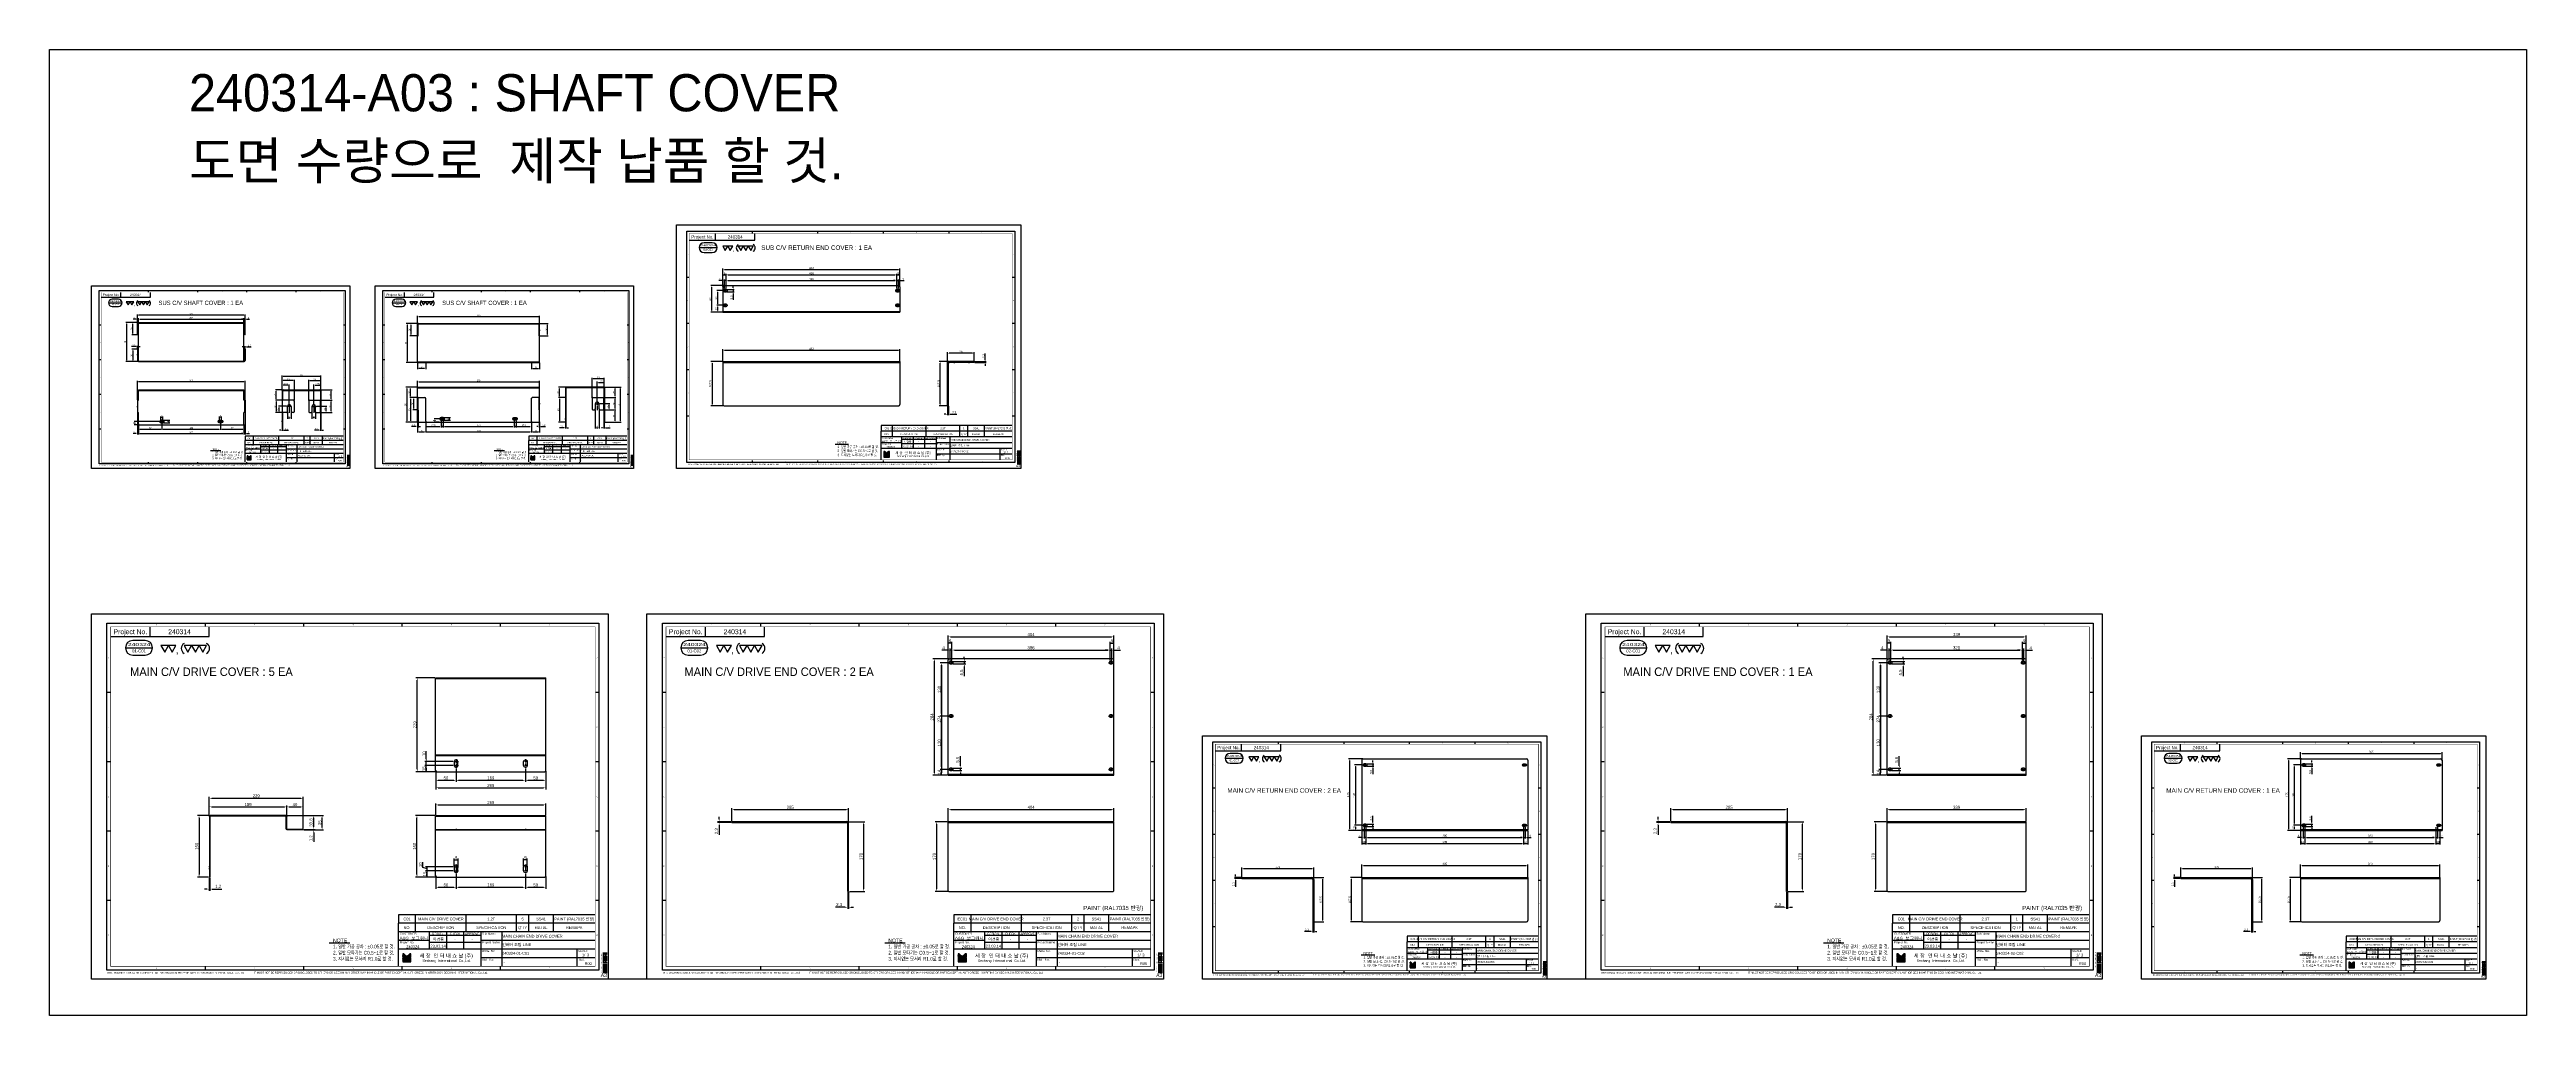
# Model space of a CAD drawing. Header units: inches. Extents: x 0 to 77285, y -118 to 40065.
# Drawn here: x 71242 to 77285, y 7894 to 10249 of the extents above; entities that cross this region are included whole.
import ezdxf
from ezdxf.enums import TextEntityAlignment as Align

# ---------------------------------------------------------------- set-up
doc = ezdxf.new("R2010")
doc.units = ezdxf.units.IN
doc.header["$LTSCALE"] = 5
doc.header["$MEASUREMENT"] = 0
for name, pattern in [('CENTER', [2, 1.25, -0.25, 0.25, -0.25]), ('HIDDEN', [0.375, 0.25, -0.125]), ('PHANTOM', [2.5, 1.25, -0.25, 0.25, -0.25, 0.25, -0.25])]:
    doc.linetypes.add(name, pattern=pattern)
for name, color, linetype in [('11', 1, 'CENTER'), ('22', 2, 'HIDDEN'), ('44', 4, 'Continuous'), ('55', 5, 'Continuous'), ('66', 6, 'PHANTOM'), ('77', 40, 'HIDDEN'), ('99', 181, 'Continuous'), ('A', 8, 'Continuous'), ('B', 123, 'Continuous'), ('D', 3, 'Continuous'), ('G', 231, 'Continuous'), ('T', 3, 'Continuous'), ('VV', 1, 'Continuous'), ('Y', 60, 'Continuous')]:
    doc.layers.add(name, color=color, linetype=linetype)
doc.layers.add('33', color=3, linetype='PHANTOM', lineweight=9)
doc.layers.add('88', color=35, linetype='Continuous', lineweight=5)
doc.styles.add('SCI', font='')
doc.styles.get('SCI').set_extended_font_data('Gulim')
doc.dimstyles.new('SCH', dxfattribs={"dimtxt": 2.5, "dimasz": 2, "dimexe": 1.25, "dimexo": 0.625, "dimtad": 1, "dimdec": 8, "dimtxsty": 'SCI', "dimcen": 2.5, "dimclrd": 4, "dimclre": 4, "dimclrt": 7, "dimadec": 8, "dimazin": 2, "dimtfac": 1, "dimtdec": 8, "dimtmove": 0, "dimatfit": 3, "dimfxl": 1, "dimarcsym": 0})

# ---------------------------------------------------------------- blocks, each defined once
blk = doc.blocks.new('A$Cb723b649')
for p, q in [((0, 0), (280.4, 0)), ((0, -2.3), (0, 0)), ((0, -2.3), (280.4, -2.3)), ((282.7, -170), (282.7, -4.6)), ((285, -170), (285, -4.6)), ((282.7, -170), (285, -170))]:
    blk.add_line(p, q)
for radius in [4.6, 2.3]:
    blk.add_arc((280.4, -4.6), radius, 0, 90)
at = {"layer": '11'}
for p, q in [((10, -3.3), (10, 1)), ((140, -3.3), (140, 1)), ((270, -3.3), (270, 1))]:
    blk.add_line(p, q, dxfattribs=at)
at = {"layer": '22'}
for p, q in [((7.25, -2.3), (7.25, 0)), ((12.75, 0), (12.75, -2.3)), ((137.25, -2.3), (137.25, 0)), ((142.75, 0), (142.75, -2.3)), ((267.25, -2.3), (267.25, 0)), ((272.75, 0), (272.75, -2.3))]:
    blk.add_line(p, q, dxfattribs=at)
blk = doc.blocks.new('A$Ca315bca4')
for p, q in [((0, 0), (404, 0)), ((0, -168.5), (0, 0)), ((404, -168.5), (404, 0)), ((1.5, -170), (402.5, -170))]:
    blk.add_line(p, q)
for centre, start, end in [((1.5, -168.5), 180, 270), ((402.5, -168.5), 270, 0)]:
    blk.add_arc(centre, 1.5, start, end)
at = {"layer": '11'}
for p, q in [((5, -3.3), (5, 1)), ((7, -3.3), (7, 1)), ((9, -3.3), (9, 1)), ((395, -3.3), (395, 1)), ((397, -3.3), (397, 1)), ((399, -3.3), (399, 1))]:
    blk.add_line(p, q, dxfattribs=at)
at = {"layer": '22'}
for p, q in [((2.25, -2.3), (2.25, 0)), ((11.75, -2.3), (11.75, 0)), ((392.25, -2.3), (392.25, 0)), ((401.75, -2.3), (401.75, 0)), ((0, -2.3), (404, -2.3))]:
    blk.add_line(p, q, dxfattribs=at)
blk = doc.blocks.new('A$Ccb95b0f3')
for p, q in [((221, 0), (-177, 0)), ((-180, -284), (-180, -3)), ((224, -284), (224, -3)), ((-180, -284), (224, -284))]:
    blk.add_line(p, q)
for points in [[(-175, -7.25, 1), (-175, -12.75), (-171, -12.75, 1), (-171, -7.25)], [(215, -7.25, 1), (215, -12.75), (219, -12.75, 1), (219, -7.25)], [(-175, -137.25, 1), (-175, -142.75), (-171, -142.75, 1), (-171, -137.25)], [(215, -137.25, 1), (215, -142.75), (219, -142.75, 1), (219, -137.25)], [(-175, -267.25, 1), (-175, -272.75), (-171, -272.75, 1), (-171, -267.25)], [(215, -267.25, 1), (215, -272.75), (219, -272.75, 1), (219, -267.25)]]:
    blk.add_lwpolyline(points, format="xyb", close=True)
for centre, start, end in [((-177, -3), 90, 180), ((221, -3), 0, 90)]:
    blk.add_arc(centre, 3, start, end)
at = {"layer": '11'}
for p, q in [((-178.75, -10), (-167.25, -10)), ((-175, -13.75), (-175, -6.25)), ((-171, -13.75), (-171, -6.25)), ((211.25, -10), (222.75, -10)), ((215, -13.75), (215, -6.25)), ((219, -13.75), (219, -6.25)), ((-178.75, -140), (-167.25, -140)), ((-175, -143.75), (-175, -136.25)), ((-171, -143.75), (-171, -136.25)), ((211.25, -140), (222.75, -140)), ((215, -143.75), (215, -136.25)), ((219, -143.75), (219, -136.25)), ((-178.75, -270), (-167.25, -270)), ((-175, -273.75), (-175, -266.25)), ((-171, -273.75), (-171, -266.25)), ((211.25, -270), (222.75, -270)), ((215, -273.75), (215, -266.25)), ((219, -273.75), (219, -266.25))]:
    blk.add_line(p, q, dxfattribs=at)
at = {"layer": '22'}
blk.add_line((-180, -281.7), (224, -281.7), dxfattribs=at)
blk = doc.blocks.new('J2')
for p, q in [((0, 2.25), (-2.6, 2.25)), ((-2.6, 2.25), (-1.3, 0)), ((-1.3, 0), (0, 2.25)), ((2.6, 2.25), (0, 2.25)), ((0, 2.25), (1.3, 0)), ((1.3, 0), (2.6, 2.25))]:
    blk.add_line(p, q)
blk = doc.blocks.new('J3')
for p, q in [((-3.9, 2.25), (-2.6, 0)), ((-1.3, 2.25), (-3.9, 2.25)), ((-2.6, 0), (-1.3, 2.25)), ((-1.3, 2.25), (0, 0)), ((1.3, 2.25), (-1.3, 2.25)), ((0, 0), (1.3, 2.25)), ((1.3, 2.25), (2.6, 0)), ((3.9, 2.25), (1.3, 2.25)), ((2.6, 0), (3.9, 2.25))]:
    blk.add_line(p, q)
blk = doc.blocks.new('A$C645fd8c3')
at = {"linetype": 'Continuous'}
h = blk.add_hatch(dxfattribs=at)
h.set_pattern_fill('ANSI31', color=5, scale=0.563055, style=0)
h.set_pattern_definition([(45, (-482.600826, -378.99261), (-0.04976753, 0.04976753), [])])
h.paths.add_polyline_path([(259.7, -279.3), (259.7, -276.2), (258.7, -276.2), (256.3, -278.6), (254, -276.2), (253, -276.2), (253, -279.3)])
h.paths.add_polyline_path([(253, -279.8), (253, -282.9), (259.7, -282.9), (259.7, -279.8)])
at = {"color": 2}
for p, q in [((12.5, -289.5), (12.5, -7.5)), ((12.5, -7.5), (412.5, -7.5)), ((92.5, -10), (92.5, -7.5)), ((172.5, -10), (172.5, -7.5)), ((252.5, -10), (252.5, -7.5)), ((332.5, -10), (332.5, -7.5)), ((412.5, -7.5), (412.5, -289.5)), ((15, -63.9), (12.5, -63.9)), ((412.5, -63.9), (410, -63.9)), ((15, -120.3), (12.5, -120.3)), ((412.5, -120.3), (410, -120.3)), ((15, -176.7), (12.5, -176.7)), ((412.5, -176.7), (410, -176.7)), ((15, -233.1), (12.5, -233.1)), ((412.5, -233.1), (410, -233.1)), ((412.5, -289.5), (12.5, -289.5)), ((92.5, -289.5), (92.5, -287)), ((172.5, -289.5), (172.5, -287)), ((252.5, -289.5), (252.5, -287)), ((332.5, -289.5), (332.5, -287))]:
    blk.add_line(p, q, dxfattribs=at)
at = {"color": 40}
for p, q in [((47.5, -18.5), (47.5, -10.5)), ((95.5, -18.5), (95.5, -10.5))]:
    blk.add_line(p, q, dxfattribs=at)
at = {"color": 7, "linetype": 'Continuous'}
blk.add_line((27.5, -27.6), (49.5, -27.6), dxfattribs=at)
for p, q in [((409.5, -244.5), (249.5, -244.5)), ((249.5, -244.5), (249.5, -251.5)), ((249.5, -286.5), (249.5, -251.5)), ((409.5, -251.5), (249.5, -251.5)), ((409.5, -258.5), (249.5, -258.5)), ((316.5, -261.5), (274.5, -261.5)), ((316.5, -258.5), (316.5, -286.5)), ((316.5, -267), (274.5, -267)), ((415.6, -275.4), (419.2, -275.4))]:
    blk.add_line(p, q)
at = {"color": 3}
for p, q in [((263.5, -251.5), (263.5, -244.5)), ((263.5, -258.5), (263.5, -251.5)), ((274.5, -258.5), (274.5, -272.5)), ((288.5, -258.5), (288.5, -272.5)), ((302.5, -258.5), (302.5, -272.5)), ((304.5, -251.5), (304.5, -244.5)), ((304.5, -258.5), (304.5, -251.5)), ((333.5, -258.5), (333.5, -286.5)), ((345.5, -251.5), (345.5, -244.5)), ((345.5, -258.5), (345.5, -251.5)), ((355.5, -251.5), (355.5, -244.5)), ((355.5, -258.5), (355.5, -251.5)), ((375.5, -251.5), (375.5, -244.5)), ((375.5, -258.5), (375.5, -251.5)), ((274.5, -265.5), (249.5, -265.5)), ((409.5, -272.5), (249.5, -272.5)), ((409.6, -265.5), (316.5, -265.5)), ((409.6, -279.5), (316.5, -279.5))]:
    blk.add_line(p, q, dxfattribs=at)
at = {"color": 5, "linetype": 'Continuous'}
for p, q in [((253, -276.2), (253, -279.3)), ((254, -276.2), (253, -276.2)), ((259.7, -279.3), (253, -279.3)), ((253, -279.8), (253, -282.9)), ((259.7, -279.8), (253, -279.8)), ((254, -276.2), (256.3, -278.6)), ((258.7, -276.2), (256.3, -278.6)), ((259.7, -276.2), (258.7, -276.2)), ((259.7, -279.3), (259.7, -276.2)), ((259.7, -282.9), (259.7, -279.8)), ((253, -282.9), (259.7, -282.9))]:
    blk.add_line(p, q, dxfattribs=at)
at = {"color": 40, "const_width": 0.5}
blk.add_lwpolyline([(15.5, -286.5), (15.5, -10.5), (409.5, -10.5), (409.5, -286.5)], close=True, dxfattribs=at)
at = {"color": 40}
blk.add_lwpolyline([(15.5, -18.5), (95.5, -18.5)], dxfattribs=at)
blk.add_lwpolyline([(33.5, -21.6, 1), (33.5, -33.6), (43.5, -33.6, 1), (43.5, -21.6)], format="xyb", close=True)
at = {"const_width": 0.257}
blk.add_lwpolyline([(193.3, -268), (209.9, -268)], dxfattribs=at)
at = {"color": 3}
blk.add_lwpolyline([(193.3, -267.4), (209.9, -267.4)], dxfattribs=at)
for centre, start, end in [((77.6, -28), 120, 240), ((91.2, -28), 300, 60)]:
    blk.add_arc(centre, 4.69, start, end)
at = {"layer": '11'}
blk.add_line((415.6, -276.4), (419.2, -276.4), dxfattribs=at)
at = {"layer": '22'}
blk.add_line((415.6, -277.4), (419.2, -277.4), dxfattribs=at)
at = {"layer": '33'}
blk.add_line((415.6, -278.4), (419.2, -278.4), dxfattribs=at)
at = {"layer": '44'}
blk.add_line((415.6, -279.4), (419.2, -279.4), dxfattribs=at)
at = {"layer": '55'}
blk.add_line((415.6, -280.4), (419.2, -280.4), dxfattribs=at)
at = {"layer": '66'}
blk.add_line((415.6, -281.4), (419.2, -281.4), dxfattribs=at)
at = {"layer": '77'}
blk.add_line((415.6, -282.4), (419.2, -282.4), dxfattribs=at)
at = {"layer": '88'}
blk.add_line((415.6, -283.4), (419.2, -283.4), dxfattribs=at)
at = {"layer": '99'}
blk.add_line((415.6, -284.4), (419.2, -284.4), dxfattribs=at)
at = {"layer": 'A'}
blk.add_line((415.6, -285.4), (419.2, -285.4), dxfattribs=at)
at = {"layer": 'B'}
blk.add_line((415.6, -286.4), (419.2, -286.4), dxfattribs=at)
at = {"layer": 'D'}
blk.add_line((415.6, -287.4), (419.2, -287.4), dxfattribs=at)
at = {"layer": 'Defpoints', "color": 1}
blk.add_lwpolyline([(0, -297), (0, 0), (420, 0), (420, -297)], close=True, dxfattribs=at)
at = {"layer": 'G'}
blk.add_line((415.6, -288.4), (419.2, -288.4), dxfattribs=at)
at = {"layer": 'T'}
for p, q in [((394.5, -272.5), (394.5, -286.5)), ((415.6, -289.4), (419.2, -289.4))]:
    blk.add_line(p, q, dxfattribs=at)
at = {"layer": 'VV'}
blk.add_line((415.6, -291.4), (419.2, -291.4), dxfattribs=at)
at = {"layer": 'Y'}
blk.add_line((415.6, -290.4), (419.2, -290.4), dxfattribs=at)
at = {"xscale": 2.34375, "yscale": 2.34375, "zscale": 2.34375}
for name, p in [('J2', (62.5, -31)), ('J3', (84.4, -31))]:
    blk.add_blockref(name, p, dxfattribs=at)
at = {"style": 'SCI'}
for s, height, p in [('Project No.', 4, (31.5, -14.5)), (',', 5.86, (69.6, -29.1)), ('NO.', 2.31, (256.5, -255)), ('DESCRIPTION', 2.308, (284, -255)), ('DESIGN', 1.73, (281.5, -260)), ('CHECK', 1.73, (295.5, -260)), ('APPROVE', 1.73, (309.5, -260)), ('SPECIFICATION', 2.308, (325, -255)), ("Q'TY", 2.31, (350.5, -255)), ('MATAL', 2.31, (365.5, -255)), ('REMAPK', 2.31, (392.5, -255)), ('세 창  인 터 내 쇼 날 (주)', 3.03, (288.4, -277.8)), ('Sechang  International  Co.,Ltd.', 2.02, (288.7, -281.9)), ('이경중', 2.31, (282, -264.4)), ('-', 2.31, (295.5, -264.2)), ('-', 2.31, (309.5, -264.2)), ('0', 0.6, (414.6, -275.4))]:
    blk.add_text(s, height=height, dxfattribs=at).set_placement(p, align=Align.MIDDLE_CENTER)
at = {"color": 2, "style": 'SCI'}
for s, p in [('1', (52.5, -8.8)), ('2', (132.5, -8.8)), ('3', (212.5, -8.8)), ('4', (292.5, -8.8)), ('5', (372.5, -8.8)), ('A', (13.8, -35.7)), ('A', (411.2, -35.7)), ('B', (13.8, -92.1)), ('B', (411.2, -92.1)), ('C', (13.8, -148.5)), ('C', (411.2, -148.5)), ('D', (13.8, -204.9)), ('D', (411.2, -204.9)), ('E', (13.8, -261.3)), ('E', (411.2, -261.3)), ('E', (411.2, -261.3)), ('1', (52.5, -288.2)), ('2', (132.5, -288.2)), ('3', (212.5, -288.2)), ('4', (292.5, -288.2)), ('5', (372.5, -288.2))]:
    blk.add_text(s, height=1, dxfattribs=at).set_placement(p, align=Align.MIDDLE_CENTER)
at = {"style": 'SCI'}
for s, height, p in [('CUSTOMER', 1.73, (250.7, -260)), ('Sub Name', 1.73, (317.5, -260)), ('Project No.', 1.731, (250.5, -267)), ('Project Name', 1.731, (317.5, -267)), ('DWG. No.', 1.73, (317.5, -274)), ('REF. No.', 1.73, (317.5, -281)), ('SCALE', 1.73, (395.5, -274)), ('REV.', 1.73, (395.5, -281))]:
    blk.add_text(s, height=height, dxfattribs=at).set_placement(p, align=Align.MIDDLE_LEFT)
at = {"color": 40, "style": 'SCI'}
for s, p in [('-', (295.5, -269.7)), ('-', (309.5, -269.7)), ('1/', (400.1, -277.3))]:
    blk.add_text(s, height=2.31, dxfattribs=at).set_placement(p, align=Align.MIDDLE_CENTER)
at = {"color": 3, "linetype": 'Continuous', "style": 'SCI'}
for s, p in [('THIS DRAWING CONTAINS CONFIDENTIAL INFORMATION PROPRIETARY TO SECHANG INTERNATIONAL Co., Ltd  ', (12.1, -292.5)), ('IT MUST NOT BE REPRODUCED OR DISCLOSED TO OTHERS OR USED IN ANY OTHER WAY IN WHOLE OR PART EXCEPT AN AUTHORIZED IN WRITING BY SECHANG INTERNATIONAL Co., Ltd.', (131.9, -292.4))]:
    blk.add_text(s, height=1.5, dxfattribs=at).set_placement(p)
at = {"color": 2, "style": 'SCI'}
blk.add_text('A3', height=3, dxfattribs=at).set_placement((419.1, -296.1), align=Align.BOTTOM_RIGHT)
at = {"color": 40, "insert": (196.3, -263.9), "char_height": 3, "attachment_point": 1, "style": 'SCI'}
blk.add_mtext_dynamic_manual_height_columns('NOTE{\\W0.8;\\P1. 일반 가공 공차 : %%P0.05로 할 것.\\P2. 일반 모따기는 C0.5~1로 할 것.\\P3. 지시없는 모서리 R1.0로 할 것.}', width=205.982, gutter_width=1.29, heights=[0], dxfattribs=at)
at = {"layer": '11', "style": 'SCI'}
blk.add_text('11', height=0.6, dxfattribs=at).set_placement((414.6, -276.4), align=Align.MIDDLE_CENTER)
at = {"layer": '22', "style": 'SCI'}
blk.add_text('22', height=0.6, dxfattribs=at).set_placement((414.6, -277.4), align=Align.MIDDLE_CENTER)
at = {"layer": '33', "style": 'SCI'}
blk.add_text('33', height=0.6, dxfattribs=at).set_placement((414.6, -278.4), align=Align.MIDDLE_CENTER)
at = {"layer": '44', "style": 'SCI'}
blk.add_text('44', height=0.6, dxfattribs=at).set_placement((414.6, -279.4), align=Align.MIDDLE_CENTER)
at = {"layer": '55', "style": 'SCI'}
blk.add_text('55', height=0.6, dxfattribs=at).set_placement((414.6, -280.4), align=Align.MIDDLE_CENTER)
at = {"layer": '66', "style": 'SCI'}
blk.add_text('66', height=0.6, dxfattribs=at).set_placement((414.6, -281.4), align=Align.MIDDLE_CENTER)
at = {"layer": '77', "style": 'SCI'}
blk.add_text('77', height=0.6, dxfattribs=at).set_placement((414.6, -282.4), align=Align.MIDDLE_CENTER)
at = {"layer": '88', "style": 'SCI'}
blk.add_text('88', height=0.6, dxfattribs=at).set_placement((414.6, -283.4), align=Align.MIDDLE_CENTER)
at = {"layer": '99', "style": 'SCI'}
blk.add_text('99', height=0.6, dxfattribs=at).set_placement((414.6, -284.4), align=Align.MIDDLE_CENTER)
at = {"layer": 'A', "style": 'SCI'}
blk.add_text('A', height=0.6, dxfattribs=at).set_placement((414.6, -285.4), align=Align.MIDDLE_CENTER)
at = {"layer": 'B', "style": 'SCI'}
blk.add_text('B', height=0.6, dxfattribs=at).set_placement((414.6, -286.4), align=Align.MIDDLE_CENTER)
at = {"layer": 'D', "style": 'SCI'}
blk.add_text('D', height=0.6, dxfattribs=at).set_placement((414.6, -287.4), align=Align.MIDDLE_CENTER)
at = {"layer": 'G', "style": 'SCI'}
blk.add_text('G', height=0.6, dxfattribs=at).set_placement((414.6, -288.4), align=Align.MIDDLE_CENTER)
at = {"layer": 'T', "style": 'SCI'}
blk.add_text('T', height=0.6, dxfattribs=at).set_placement((414.6, -289.4), align=Align.MIDDLE_CENTER)
at = {"layer": 'VV', "style": 'SCI'}
blk.add_text('V', height=0.6, dxfattribs=at).set_placement((414.6, -291.4), align=Align.MIDDLE_CENTER)
at = {"layer": 'Y', "style": 'SCI'}
blk.add_text('Y', height=0.6, dxfattribs=at).set_placement((414.6, -290.4), align=Align.MIDDLE_CENTER)
blk = doc.blocks.new('*D1082')
at = {"color": 4, "lineweight": -2, "transparency": 16777216}
for p, q in [((72905, 8366.4), (72872.3, 8366.4)), ((72905, 8364.1), (72872.3, 8364.1)), ((72876, 8372.4), (72876, 8378.4)), ((72876, 8366.4), (72876, 8364.1)), ((72876, 8358.1), (72876, 8334.4))]:
    blk.add_line(p, q, dxfattribs=at)
at = {"color": 4, "transparency": 16777216}
for points in [[(72875, 8372.4), (72877, 8372.4), (72876, 8366.4)], [(72875, 8358.1), (72877, 8358.1), (72876, 8364.1)]]:
    blk.add_solid(points, dxfattribs=at)
at = {"layer": 'Defpoints', "color": 0, "transparency": 16777216}
for p in [(72876, 8364.1), (72906.8, 8366.4), (72906.8, 8364.1)]:
    blk.add_point(p, dxfattribs=at)
at = {"color": 7, "transparency": 16777216, "insert": (72869.8, 8343.3), "char_height": 7.5, "attachment_point": 5, "rotation": 90, "style": 'SCI'}
blk.add_mtext('2,3', dxfattribs=at)
blk = doc.blocks.new('*D1083')
at = {"color": 4, "lineweight": -2, "transparency": 16777216}
for p, q in [((72906.8, 8368.3), (72906.8, 8399.5)), ((72912.8, 8395.8), (73185.8, 8395.8)), ((73191.8, 8363.7), (73191.8, 8399.5))]:
    blk.add_line(p, q, dxfattribs=at)
at = {"color": 4, "transparency": 16777216}
for points in [[(72912.8, 8396.8), (72912.8, 8394.8), (72906.8, 8395.8)], [(73185.8, 8396.8), (73185.8, 8394.8), (73191.8, 8395.8)]]:
    blk.add_solid(points, dxfattribs=at)
at = {"layer": 'Defpoints', "color": 0, "transparency": 16777216}
for p in [(72906.8, 8366.4), (73191.8, 8395.8), (73191.8, 8361.8)]:
    blk.add_point(p, dxfattribs=at)
at = {"color": 7, "transparency": 16777216, "insert": (73049.3, 8401.5), "char_height": 7.5, "attachment_point": 5, "style": 'SCI'}
blk.add_mtext('285', dxfattribs=at)
blk = doc.blocks.new('*D1084')
at = {"color": 4, "lineweight": -2, "transparency": 16777216}
for p, q in [((73189.1, 8366.4), (73231.6, 8366.4)), ((73227.9, 8360.4), (73227.9, 8202.4)), ((73193.7, 8196.4), (73231.6, 8196.4))]:
    blk.add_line(p, q, dxfattribs=at)
at = {"color": 4, "transparency": 16777216}
for points in [[(73226.9, 8360.4), (73228.9, 8360.4), (73227.9, 8366.4)], [(73226.9, 8202.4), (73228.9, 8202.4), (73227.9, 8196.4)]]:
    blk.add_solid(points, dxfattribs=at)
at = {"layer": 'Defpoints', "color": 0, "transparency": 16777216}
for p in [(73187.2, 8366.4), (73191.8, 8196.4), (73227.9, 8196.4)]:
    blk.add_point(p, dxfattribs=at)
at = {"color": 7, "transparency": 16777216, "insert": (73222.1, 8281.4), "char_height": 7.5, "attachment_point": 5, "rotation": 90, "style": 'SCI'}
blk.add_mtext('170', dxfattribs=at)
blk = doc.blocks.new('*D1085')
at = {"color": 4, "lineweight": -2, "transparency": 16777216}
for p, q in [((73189.5, 8194.6), (73189.5, 8153.9)), ((73191.8, 8194.6), (73191.8, 8153.9)), ((73183.5, 8157.6), (73159.8, 8157.6)), ((73191.8, 8157.6), (73189.5, 8157.6)), ((73197.8, 8157.6), (73203.8, 8157.6))]:
    blk.add_line(p, q, dxfattribs=at)
at = {"color": 4, "transparency": 16777216}
for points in [[(73183.5, 8158.6), (73183.5, 8156.6), (73189.5, 8157.6)], [(73197.8, 8158.6), (73197.8, 8156.6), (73191.8, 8157.6)]]:
    blk.add_solid(points, dxfattribs=at)
at = {"layer": 'Defpoints', "color": 0, "transparency": 16777216}
for p in [(73189.5, 8196.4), (73191.8, 8196.4), (73189.5, 8157.6)]:
    blk.add_point(p, dxfattribs=at)
at = {"color": 7, "transparency": 16777216, "insert": (73168.7, 8163.8), "char_height": 7.5, "attachment_point": 5, "style": 'SCI'}
blk.add_mtext('2,3', dxfattribs=at)
blk = doc.blocks.new('*D1086')
at = {"color": 4, "lineweight": -2, "transparency": 16777216}
for p, q in [((73434.9, 8368.3), (73434.9, 8399.4)), ((73440.9, 8395.7), (73832.9, 8395.7)), ((73838.9, 8368.3), (73838.9, 8399.4))]:
    blk.add_line(p, q, dxfattribs=at)
at = {"color": 4, "transparency": 16777216}
for points in [[(73440.9, 8396.7), (73440.9, 8394.7), (73434.9, 8395.7)], [(73832.9, 8396.7), (73832.9, 8394.7), (73838.9, 8395.7)]]:
    blk.add_solid(points, dxfattribs=at)
at = {"layer": 'Defpoints', "color": 0, "transparency": 16777216}
for p in [(73434.9, 8366.4), (73838.9, 8395.7), (73838.9, 8366.4)]:
    blk.add_point(p, dxfattribs=at)
at = {"color": 7, "transparency": 16777216, "insert": (73636.9, 8401.4), "char_height": 7.5, "attachment_point": 5, "style": 'SCI'}
blk.add_mtext('404', dxfattribs=at)
blk = doc.blocks.new('*D1087')
at = {"color": 4, "lineweight": -2, "transparency": 16777216}
for p, q in [((73433, 8366.4), (73402.9, 8366.4)), ((73406.6, 8360.4), (73406.6, 8202.4)), ((73434.5, 8196.4), (73402.9, 8196.4))]:
    blk.add_line(p, q, dxfattribs=at)
at = {"color": 4, "transparency": 16777216}
for points in [[(73405.6, 8360.4), (73407.6, 8360.4), (73406.6, 8366.4)], [(73405.6, 8202.4), (73407.6, 8202.4), (73406.6, 8196.4)]]:
    blk.add_solid(points, dxfattribs=at)
at = {"layer": 'Defpoints', "color": 0, "transparency": 16777216}
for p in [(73434.9, 8366.4), (73406.6, 8196.4), (73436.4, 8196.4)]:
    blk.add_point(p, dxfattribs=at)
at = {"color": 7, "transparency": 16777216, "insert": (73400.9, 8281.4), "char_height": 7.5, "attachment_point": 5, "rotation": 90, "style": 'SCI'}
blk.add_mtext('170', dxfattribs=at)
blk = doc.blocks.new('*D1088')
at = {"color": 4, "lineweight": -2, "transparency": 16777216}
for p, q in [((73434.2, 8493.9), (73415, 8493.9)), ((73433, 8479.9), (73415, 8479.9)), ((73418.7, 8479.9), (73418.7, 8493.9))]:
    blk.add_line(p, q, dxfattribs=at)
at = {"layer": 'Defpoints', "color": 0, "transparency": 16777216}
for p in [(73418.7, 8493.9), (73434.9, 8479.9), (73436.1, 8493.9)]:
    blk.add_point(p, dxfattribs=at)
at = {"color": 7, "transparency": 16777216, "insert": (73413, 8486.9), "char_height": 7.5, "attachment_point": 5, "rotation": 90, "style": 'SCI'}
blk.add_mtext('14', dxfattribs=at)
blk = doc.blocks.new('*D1117')
at = {"color": 4, "lineweight": -2, "transparency": 16777216}
for p, q in [((73434.2, 8623.9), (73415, 8623.9)), ((73418.7, 8499.9), (73418.7, 8617.9)), ((73434.2, 8493.9), (73415, 8493.9))]:
    blk.add_line(p, q, dxfattribs=at)
at = {"color": 4, "transparency": 16777216}
for points in [[(73417.7, 8617.9), (73419.7, 8617.9), (73418.7, 8623.9)], [(73417.7, 8499.9), (73419.7, 8499.9), (73418.7, 8493.9)]]:
    blk.add_solid(points, dxfattribs=at)
at = {"layer": 'Defpoints', "color": 0, "transparency": 16777216}
for p in [(73418.7, 8623.9), (73436.1, 8623.9), (73436.1, 8493.9)]:
    blk.add_point(p, dxfattribs=at)
at = {"color": 7, "transparency": 16777216, "insert": (73413, 8558.9), "char_height": 7.5, "attachment_point": 5, "rotation": 90, "style": 'SCI'}
blk.add_mtext('130', dxfattribs=at)
blk = doc.blocks.new('*D1118')
at = {"color": 4, "lineweight": -2, "transparency": 16777216}
for p, q in [((73434.2, 8753.9), (73415, 8753.9)), ((73418.7, 8629.9), (73418.7, 8747.9)), ((73434.2, 8623.9), (73415, 8623.9))]:
    blk.add_line(p, q, dxfattribs=at)
at = {"color": 4, "transparency": 16777216}
for points in [[(73417.7, 8747.9), (73419.7, 8747.9), (73418.7, 8753.9)], [(73417.7, 8629.9), (73419.7, 8629.9), (73418.7, 8623.9)]]:
    blk.add_solid(points, dxfattribs=at)
at = {"layer": 'Defpoints', "color": 0, "transparency": 16777216}
for p in [(73418.7, 8753.9), (73436.1, 8753.9), (73436.1, 8623.9)]:
    blk.add_point(p, dxfattribs=at)
at = {"color": 7, "transparency": 16777216, "insert": (73413, 8688.9), "char_height": 7.5, "attachment_point": 5, "rotation": 90, "style": 'SCI'}
blk.add_mtext('130', dxfattribs=at)
blk = doc.blocks.new('*D1119')
at = {"color": 4, "lineweight": -2, "transparency": 16777216}
for p, q in [((73434.2, 8753.9), (73415, 8753.9)), ((73418.7, 8747.9), (73418.7, 8485.9)), ((73433, 8479.9), (73415, 8479.9))]:
    blk.add_line(p, q, dxfattribs=at)
at = {"color": 4, "transparency": 16777216}
for points in [[(73417.7, 8747.9), (73419.7, 8747.9), (73418.7, 8753.9)], [(73417.7, 8485.9), (73419.7, 8485.9), (73418.7, 8479.9)]]:
    blk.add_solid(points, dxfattribs=at)
at = {"layer": 'Defpoints', "color": 0, "transparency": 16777216}
for p in [(73436.1, 8753.9), (73418.7, 8479.9), (73434.9, 8479.9)]:
    blk.add_point(p, dxfattribs=at)
at = {"color": 7, "transparency": 16777216, "insert": (73413, 8616.9), "char_height": 7.5, "attachment_point": 5, "rotation": 90, "style": 'SCI'}
blk.add_mtext('274', dxfattribs=at)
blk = doc.blocks.new('*D1120')
at = {"color": 4, "lineweight": -2, "transparency": 16777216}
for p, q in [((73436, 8763.9), (73397.3, 8763.9)), ((73401.1, 8485.9), (73401.1, 8757.9)), ((73433, 8479.9), (73397.3, 8479.9))]:
    blk.add_line(p, q, dxfattribs=at)
at = {"color": 4, "transparency": 16777216}
for points in [[(73400.1, 8757.9), (73402.1, 8757.9), (73401.1, 8763.9)], [(73400.1, 8485.9), (73402.1, 8485.9), (73401.1, 8479.9)]]:
    blk.add_solid(points, dxfattribs=at)
at = {"layer": 'Defpoints', "color": 0, "transparency": 16777216}
for p in [(73401.1, 8763.9), (73437.9, 8763.9), (73434.9, 8479.9)]:
    blk.add_point(p, dxfattribs=at)
at = {"color": 7, "transparency": 16777216, "insert": (73395.3, 8621.9), "char_height": 7.5, "attachment_point": 5, "rotation": 90, "style": 'SCI'}
blk.add_mtext('284', dxfattribs=at)
blk = doc.blocks.new('*D1121')
at = {"color": 4, "lineweight": -2, "transparency": 16777216}
for p, q in [((73443.9, 8759.5), (73443.9, 8788.6)), ((73449.9, 8784.9), (73823.9, 8784.9)), ((73829.9, 8759.5), (73829.9, 8788.6))]:
    blk.add_line(p, q, dxfattribs=at)
at = {"color": 4, "transparency": 16777216}
for points in [[(73449.9, 8785.9), (73449.9, 8783.9), (73443.9, 8784.9)], [(73823.9, 8785.9), (73823.9, 8783.9), (73829.9, 8784.9)]]:
    blk.add_solid(points, dxfattribs=at)
at = {"layer": 'Defpoints', "color": 0, "transparency": 16777216}
for p in [(73829.9, 8784.9), (73443.9, 8757.6), (73829.9, 8757.6)]:
    blk.add_point(p, dxfattribs=at)
at = {"color": 7, "transparency": 16777216, "insert": (73636.9, 8790.6), "char_height": 7.5, "attachment_point": 5, "style": 'SCI'}
blk.add_mtext('386', dxfattribs=at)
blk = doc.blocks.new('*D1122')
at = {"color": 4, "lineweight": -2, "transparency": 16777216}
for p, q in [((73823.9, 8784.8), (73817.9, 8784.8)), ((73829.9, 8759.5), (73829.9, 8788.5)), ((73829.9, 8784.8), (73833.9, 8784.8)), ((73833.9, 8759.5), (73833.9, 8788.5)), ((73839.9, 8784.8), (73854.9, 8784.8))]:
    blk.add_line(p, q, dxfattribs=at)
at = {"color": 4, "transparency": 16777216}
for points in [[(73823.9, 8785.8), (73823.9, 8783.8), (73829.9, 8784.8)], [(73839.9, 8785.8), (73839.9, 8783.8), (73833.9, 8784.8)]]:
    blk.add_solid(points, dxfattribs=at)
at = {"layer": 'Defpoints', "color": 0, "transparency": 16777216}
for p in [(73833.9, 8784.8), (73829.9, 8757.6), (73833.9, 8757.6)]:
    blk.add_point(p, dxfattribs=at)
at = {"color": 7, "transparency": 16777216, "insert": (73850.4, 8790.5), "char_height": 7.5, "attachment_point": 5, "style": 'SCI'}
blk.add_mtext('4', dxfattribs=at)
blk = doc.blocks.new('*D1123')
at = {"color": 4, "lineweight": -2, "transparency": 16777216}
for p, q in [((73433.9, 8784.9), (73418.9, 8784.9)), ((73439.9, 8759.5), (73439.9, 8788.6)), ((73443.9, 8784.9), (73439.9, 8784.9)), ((73443.9, 8759.5), (73443.9, 8788.6)), ((73449.9, 8784.9), (73455.9, 8784.9))]:
    blk.add_line(p, q, dxfattribs=at)
at = {"color": 4, "transparency": 16777216}
for points in [[(73433.9, 8785.9), (73433.9, 8783.9), (73439.9, 8784.9)], [(73449.9, 8785.9), (73449.9, 8783.9), (73443.9, 8784.9)]]:
    blk.add_solid(points, dxfattribs=at)
at = {"layer": 'Defpoints', "color": 0, "transparency": 16777216}
for p in [(73439.9, 8784.9), (73439.9, 8757.6), (73443.9, 8757.6)]:
    blk.add_point(p, dxfattribs=at)
at = {"color": 7, "transparency": 16777216, "insert": (73423.4, 8790.6), "char_height": 7.5, "attachment_point": 5, "style": 'SCI'}
blk.add_mtext('4', dxfattribs=at)
blk = doc.blocks.new('*D1124')
at = {"color": 4, "lineweight": -2, "transparency": 16777216}
for p, q in [((73434.9, 8762.7), (73434.9, 8820.8)), ((73440.9, 8817.1), (73832.9, 8817.1)), ((73838.9, 8762.7), (73838.9, 8820.8))]:
    blk.add_line(p, q, dxfattribs=at)
at = {"color": 4, "transparency": 16777216}
for points in [[(73440.9, 8818.1), (73440.9, 8816.1), (73434.9, 8817.1)], [(73832.9, 8818.1), (73832.9, 8816.1), (73838.9, 8817.1)]]:
    blk.add_solid(points, dxfattribs=at)
at = {"layer": 'Defpoints', "color": 0, "transparency": 16777216}
for p in [(73838.9, 8817.1), (73434.9, 8760.9), (73838.9, 8760.9)]:
    blk.add_point(p, dxfattribs=at)
at = {"color": 7, "transparency": 16777216, "insert": (73636.9, 8822.8), "char_height": 7.5, "attachment_point": 5, "style": 'SCI'}
blk.add_mtext('404', dxfattribs=at)
blk = doc.blocks.new('*D1125')
at = {"color": 4, "lineweight": -2, "transparency": 16777216}
for p, q in [((73434.9, 8762.7), (73434.9, 8805.2)), ((73443.9, 8801.4), (73434.9, 8801.4)), ((73443.9, 8759.5), (73443.9, 8805.2))]:
    blk.add_line(p, q, dxfattribs=at)
at = {"layer": 'Defpoints', "color": 0, "transparency": 16777216}
for p in [(73434.9, 8801.4), (73434.9, 8760.9), (73443.9, 8757.6)]:
    blk.add_point(p, dxfattribs=at)
at = {"color": 7, "transparency": 16777216, "insert": (73439.4, 8807.1), "char_height": 7.5, "attachment_point": 5, "style": 'SCI'}
blk.add_mtext('9', dxfattribs=at)
blk = doc.blocks.new('*D1126')
at = {"color": 4, "lineweight": -2, "transparency": 16777216}
for p, q in [((73829.9, 8759.5), (73829.9, 8805.2)), ((73829.9, 8801.4), (73838.9, 8801.4)), ((73838.9, 8762.7), (73838.9, 8805.2))]:
    blk.add_line(p, q, dxfattribs=at)
at = {"layer": 'Defpoints', "color": 0, "transparency": 16777216}
for p in [(73838.9, 8801.4), (73829.9, 8757.6), (73838.9, 8760.9)]:
    blk.add_point(p, dxfattribs=at)
at = {"color": 7, "transparency": 16777216, "insert": (73834.4, 8807.1), "char_height": 7.5, "attachment_point": 5, "style": 'SCI'}
blk.add_mtext('9', dxfattribs=at)
blk = doc.blocks.new('A$Cd6367c12')
for p, q in [((0, 0), (170.4, 0)), ((0, 0), (0, -2.3)), ((0, -2.3), (170.4, -2.3)), ((172.7, -4.6), (172.7, -107.5)), ((175, -4.6), (175, -107.5)), ((172.7, -107.5), (175, -107.5))]:
    blk.add_line(p, q)
for radius in [4.6, 2.3]:
    blk.add_arc((170.4, -4.6), radius, 0, 90)
at = {"layer": '11'}
for p, q in [((15, -3.3), (15, 1)), ((162, -3.3), (162, 1))]:
    blk.add_line(p, q, dxfattribs=at)
at = {"layer": '22'}
for p, q in [((12.25, -2.3), (12.25, 0)), ((17.75, 0), (17.75, -2.3)), ((159.25, -2.3), (159.25, 0)), ((164.75, 0), (164.75, -2.3))]:
    blk.add_line(p, q, dxfattribs=at)
blk = doc.blocks.new('A$Cf63eb289')
for p, q in [((0, 172), (0, 0)), ((3, 175), (402, 175)), ((405, 172), (405, 0)), ((0, 0), (405, 0))]:
    blk.add_line(p, q)
for points in [[(6, 162.75, 1), (6, 157.25), (10, 157.25, 1), (10, 162.75)], [(399, 162.75, -1), (399, 157.25), (395, 157.25, -1), (395, 162.75)], [(6, 15.75, 1), (6, 10.25), (10, 10.25, 1), (10, 15.75)], [(399, 15.75, -1), (399, 10.25), (395, 10.25, -1), (395, 15.75)]]:
    blk.add_lwpolyline(points, format="xyb", close=True)
for centre, start, end in [((3, 172), 90, 180), ((402, 172), 0, 90)]:
    blk.add_arc(centre, 3, start, end)
at = {"layer": '11'}
for p, q in [((2.25, 160), (13.75, 160)), ((6, 156.25), (6, 163.75)), ((10, 156.25), (10, 163.75)), ((402.75, 160), (391.25, 160)), ((395, 156.25), (395, 163.75)), ((399, 156.25), (399, 163.75)), ((2.25, 13), (13.75, 13)), ((6, 9.25), (6, 16.75)), ((10, 9.25), (10, 16.75)), ((402.75, 13), (391.25, 13)), ((395, 9.25), (395, 16.75)), ((399, 9.25), (399, 16.75))]:
    blk.add_line(p, q, dxfattribs=at)
at = {"layer": '22'}
blk.add_line((0, 2.3), (405, 2.3), dxfattribs=at)
blk = doc.blocks.new('A$C1cafb174')
for p, q in [((0, 0), (405, 0)), ((0, 0), (0, -104.5)), ((405, 0), (405, -104.5)), ((3, -107.5), (402, -107.5))]:
    blk.add_line(p, q)
for centre, start, end in [((3, -104.5), 180, 270), ((402, -104.5), 270, 0)]:
    blk.add_arc(centre, 3, start, end)
at = {"layer": '11'}
for p, q in [((6, -3.3), (6, 1)), ((8, -3.3), (8, 1)), ((10, -3.3), (10, 1)), ((395, -3.3), (395, 1)), ((397, -3.3), (397, 1)), ((399, -3.3), (399, 1))]:
    blk.add_line(p, q, dxfattribs=at)
at = {"layer": '22'}
for p, q in [((3.25, -2.3), (3.25, 0)), ((12.75, 0), (12.75, -2.3)), ((392.25, 0), (392.25, -2.3)), ((401.75, -2.3), (401.75, 0)), ((0, -2.3), (405, -2.3))]:
    blk.add_line(p, q, dxfattribs=at)
blk = doc.blocks.new('*D1127')
at = {"color": 4, "lineweight": -2, "transparency": 16777216}
for p, q in [((74150.3, 8229.9), (74133.3, 8229.9)), ((74150.3, 8227.6), (74133.3, 8227.6)), ((74135.8, 8233.9), (74135.8, 8237.9)), ((74135.8, 8229.9), (74135.8, 8227.6)), ((74135.8, 8223.6), (74135.8, 8207.8))]:
    blk.add_line(p, q, dxfattribs=at)
at = {"color": 4, "transparency": 16777216}
for points in [[(74135.1, 8233.9), (74136.4, 8233.9), (74135.8, 8229.9)], [(74135.1, 8223.6), (74136.4, 8223.6), (74135.8, 8227.6)]]:
    blk.add_solid(points, dxfattribs=at)
at = {"layer": 'Defpoints', "color": 0, "transparency": 16777216}
for p in [(74135.8, 8227.6), (74151.5, 8229.9), (74151.5, 8227.6)]:
    blk.add_point(p, dxfattribs=at)
at = {"color": 7, "transparency": 16777216, "insert": (74131.7, 8213.7), "char_height": 5, "attachment_point": 5, "rotation": 90, "style": 'SCI'}
blk.add_mtext('2,3', dxfattribs=at)
blk = doc.blocks.new('*D1128')
at = {"color": 4, "lineweight": -2, "transparency": 16777216}
for p, q in [((74151.5, 8231.1), (74151.5, 8254.7)), ((74155.5, 8252.2), (74322.5, 8252.2)), ((74326.5, 8226.5), (74326.5, 8254.7))]:
    blk.add_line(p, q, dxfattribs=at)
at = {"color": 4, "transparency": 16777216}
for points in [[(74155.5, 8252.8), (74155.5, 8251.5), (74151.5, 8252.2)], [(74322.5, 8252.8), (74322.5, 8251.5), (74326.5, 8252.2)]]:
    blk.add_solid(points, dxfattribs=at)
at = {"layer": 'Defpoints', "color": 0, "transparency": 16777216}
for p in [(74151.5, 8229.9), (74326.5, 8252.2), (74326.5, 8225.3)]:
    blk.add_point(p, dxfattribs=at)
at = {"color": 7, "transparency": 16777216, "insert": (74239, 8256), "char_height": 5, "attachment_point": 5, "style": 'SCI'}
blk.add_mtext('175', dxfattribs=at)
blk = doc.blocks.new('*D1129')
at = {"color": 4, "lineweight": -2, "transparency": 16777216}
for p, q in [((74323.2, 8229.9), (74350.8, 8229.9)), ((74348.3, 8225.9), (74348.3, 8126.4)), ((74327.8, 8122.4), (74350.8, 8122.4))]:
    blk.add_line(p, q, dxfattribs=at)
at = {"color": 4, "transparency": 16777216}
for points in [[(74347.6, 8225.9), (74348.9, 8225.9), (74348.3, 8229.9)], [(74347.6, 8126.4), (74348.9, 8126.4), (74348.3, 8122.4)]]:
    blk.add_solid(points, dxfattribs=at)
at = {"layer": 'Defpoints', "color": 0, "transparency": 16777216}
for p in [(74321.9, 8229.9), (74326.5, 8122.4), (74348.3, 8122.4)]:
    blk.add_point(p, dxfattribs=at)
at = {"color": 7, "transparency": 16777216, "insert": (74344.2, 8176.1), "char_height": 5, "attachment_point": 5, "rotation": 90, "style": 'SCI'}
blk.add_mtext('107,5', dxfattribs=at)
blk = doc.blocks.new('*D1130')
at = {"color": 4, "lineweight": -2, "transparency": 16777216}
for p, q in [((74320.2, 8098.8), (74304.4, 8098.8)), ((74324.2, 8121.1), (74324.2, 8096.3)), ((74326.5, 8098.8), (74324.2, 8098.8)), ((74326.5, 8121.1), (74326.5, 8096.3)), ((74330.5, 8098.8), (74334.5, 8098.8))]:
    blk.add_line(p, q, dxfattribs=at)
at = {"color": 4, "transparency": 16777216}
for points in [[(74320.2, 8099.5), (74320.2, 8098.1), (74324.2, 8098.8)], [(74330.5, 8099.5), (74330.5, 8098.1), (74326.5, 8098.8)]]:
    blk.add_solid(points, dxfattribs=at)
at = {"layer": 'Defpoints', "color": 0, "transparency": 16777216}
for p in [(74324.2, 8122.4), (74324.2, 8098.8), (74326.5, 8122.4)]:
    blk.add_point(p, dxfattribs=at)
at = {"color": 7, "transparency": 16777216, "insert": (74310.3, 8102.9), "char_height": 5, "attachment_point": 5, "style": 'SCI'}
blk.add_mtext('2,3', dxfattribs=at)
blk = doc.blocks.new('*D1131')
at = {"color": 4, "lineweight": -2, "transparency": 16777216}
for p, q in [((74442.5, 8229.9), (74416.3, 8229.9)), ((74418.8, 8126.4), (74418.8, 8225.9)), ((74445.5, 8122.4), (74416.3, 8122.4))]:
    blk.add_line(p, q, dxfattribs=at)
at = {"color": 4, "transparency": 16777216}
for points in [[(74418.2, 8225.9), (74419.5, 8225.9), (74418.8, 8229.9)], [(74418.2, 8126.4), (74419.5, 8126.4), (74418.8, 8122.4)]]:
    blk.add_solid(points, dxfattribs=at)
at = {"layer": 'Defpoints', "color": 0, "transparency": 16777216}
for p in [(74418.8, 8229.9), (74443.7, 8229.9), (74446.7, 8122.4)]:
    blk.add_point(p, dxfattribs=at)
at = {"color": 7, "transparency": 16777216, "insert": (74414.7, 8176.1), "char_height": 5, "attachment_point": 5, "rotation": 90, "style": 'SCI'}
blk.add_mtext('107,5', dxfattribs=at)
blk = doc.blocks.new('*D1132')
at = {"color": 4, "lineweight": -2, "transparency": 16777216}
for p, q in [((74443.7, 8231.1), (74443.7, 8262.2)), ((74447.7, 8259.7), (74844.7, 8259.7)), ((74848.7, 8231.1), (74848.7, 8262.2))]:
    blk.add_line(p, q, dxfattribs=at)
at = {"color": 4, "transparency": 16777216}
for points in [[(74447.7, 8260.4), (74447.7, 8259), (74443.7, 8259.7)], [(74844.7, 8260.4), (74844.7, 8259), (74848.7, 8259.7)]]:
    blk.add_solid(points, dxfattribs=at)
at = {"layer": 'Defpoints', "color": 0, "transparency": 16777216}
for p in [(74443.7, 8229.9), (74848.7, 8259.7), (74848.7, 8229.9)]:
    blk.add_point(p, dxfattribs=at)
at = {"color": 7, "transparency": 16777216, "insert": (74646.2, 8263.5), "char_height": 5, "attachment_point": 5, "style": 'SCI'}
blk.add_mtext('405', dxfattribs=at)
blk = doc.blocks.new('*D1133')
at = {"color": 4, "lineweight": -2, "transparency": 16777216}
for p, q in [((73474.1, 8762.6), (73474.1, 8768.6)), ((73445.7, 8756.6), (73477.9, 8756.6)), ((73445.7, 8751.1), (73477.9, 8751.1)), ((73474.1, 8756.6), (73474.1, 8751.1)), ((73474.1, 8745.1), (73474.1, 8721.4))]:
    blk.add_line(p, q, dxfattribs=at)
at = {"color": 4, "transparency": 16777216}
for points in [[(73473.1, 8762.6), (73475.1, 8762.6), (73474.1, 8756.6)], [(73473.1, 8745.1), (73475.1, 8745.1), (73474.1, 8751.1)]]:
    blk.add_solid(points, dxfattribs=at)
at = {"layer": 'Defpoints', "color": 0, "transparency": 16777216}
for p in [(73443.9, 8756.6), (73443.9, 8751.1), (73474.1, 8751.1)]:
    blk.add_point(p, dxfattribs=at)
at = {"color": 7, "transparency": 16777216, "insert": (73468, 8730.2), "char_height": 7.5, "attachment_point": 5, "rotation": 90, "style": 'SCI'}
blk.add_mtext('5,5', dxfattribs=at)
blk = doc.blocks.new('*D1134')
at = {"color": 4, "lineweight": -2, "transparency": 16777216}
for p, q in [((73464.7, 8502.6), (73464.7, 8526.3)), ((73445.7, 8496.6), (73468.4, 8496.6)), ((73445.7, 8491.1), (73468.4, 8491.1)), ((73464.7, 8491.1), (73464.7, 8496.6)), ((73464.7, 8485.1), (73464.7, 8479.1))]:
    blk.add_line(p, q, dxfattribs=at)
at = {"color": 4, "transparency": 16777216}
for points in [[(73463.7, 8502.6), (73465.7, 8502.6), (73464.7, 8496.6)], [(73463.7, 8485.1), (73465.7, 8485.1), (73464.7, 8491.1)]]:
    blk.add_solid(points, dxfattribs=at)
at = {"layer": 'Defpoints', "color": 0, "transparency": 16777216}
for p in [(73443.9, 8496.6), (73443.9, 8491.1), (73464.7, 8496.6)]:
    blk.add_point(p, dxfattribs=at)
at = {"color": 7, "transparency": 16777216, "insert": (73458.5, 8517.5), "char_height": 7.5, "attachment_point": 5, "rotation": 90, "style": 'SCI'}
blk.add_mtext('5,5', dxfattribs=at)
blk = doc.blocks.new('*D1135')
at = {"color": 4, "lineweight": -2, "transparency": 16777216}
for p, q in [((74444.7, 8357.7), (74426.4, 8357.7)), ((74442.5, 8344.7), (74426.4, 8344.7)), ((74428.9, 8348.7), (74428.9, 8353.7))]:
    blk.add_line(p, q, dxfattribs=at)
at = {"color": 4, "transparency": 16777216}
for points in [[(74428.2, 8353.7), (74429.5, 8353.7), (74428.9, 8357.7)], [(74428.2, 8348.7), (74429.5, 8348.7), (74428.9, 8344.7)]]:
    blk.add_solid(points, dxfattribs=at)
at = {"layer": 'Defpoints', "color": 0, "transparency": 16777216}
for p in [(74428.9, 8357.7), (74443.7, 8344.7), (74446, 8357.7)]:
    blk.add_point(p, dxfattribs=at)
at = {"color": 7, "transparency": 16777216, "insert": (74425, 8351.2), "char_height": 5, "attachment_point": 5, "rotation": 90, "style": 'SCI'}
blk.add_mtext('13', dxfattribs=at)
blk = doc.blocks.new('*D1136')
at = {"color": 4, "lineweight": -2, "transparency": 16777216}
for p, q in [((74444.7, 8504.7), (74426.4, 8504.7)), ((74428.9, 8361.7), (74428.9, 8500.7)), ((74444.7, 8357.7), (74426.4, 8357.7))]:
    blk.add_line(p, q, dxfattribs=at)
at = {"color": 4, "transparency": 16777216}
for points in [[(74428.2, 8500.7), (74429.5, 8500.7), (74428.9, 8504.7)], [(74428.2, 8361.7), (74429.5, 8361.7), (74428.9, 8357.7)]]:
    blk.add_solid(points, dxfattribs=at)
at = {"layer": 'Defpoints', "color": 0, "transparency": 16777216}
for p in [(74428.9, 8504.7), (74446, 8504.7), (74446, 8357.7)]:
    blk.add_point(p, dxfattribs=at)
at = {"color": 7, "transparency": 16777216, "insert": (74425, 8431.2), "char_height": 5, "attachment_point": 5, "rotation": 90, "style": 'SCI'}
blk.add_mtext('147', dxfattribs=at)
blk = doc.blocks.new('*D1137')
at = {"color": 4, "lineweight": -2, "transparency": 16777216}
for p, q in [((74445.5, 8519.7), (74411.3, 8519.7)), ((74413.8, 8515.7), (74413.8, 8348.7)), ((74442.5, 8344.7), (74411.3, 8344.7))]:
    blk.add_line(p, q, dxfattribs=at)
at = {"color": 4, "transparency": 16777216}
for points in [[(74413.1, 8515.7), (74414.5, 8515.7), (74413.8, 8519.7)], [(74413.1, 8348.7), (74414.5, 8348.7), (74413.8, 8344.7)]]:
    blk.add_solid(points, dxfattribs=at)
at = {"layer": 'Defpoints', "color": 0, "transparency": 16777216}
for p in [(74446.7, 8519.7), (74413.8, 8344.7), (74443.7, 8344.7)]:
    blk.add_point(p, dxfattribs=at)
at = {"color": 7, "transparency": 16777216, "insert": (74410, 8432.2), "char_height": 5, "attachment_point": 5, "rotation": 90, "style": 'SCI'}
blk.add_mtext('175', dxfattribs=at)
blk = doc.blocks.new('*D1138')
at = {"color": 4, "lineweight": -2, "transparency": 16777216}
for p, q in [((74455, 8360.5), (74473.5, 8360.5)), ((74455, 8355), (74473.5, 8355)), ((74471, 8364.5), (74471, 8380.3)), ((74471, 8355), (74471, 8360.5)), ((74471, 8351), (74471, 8347))]:
    blk.add_line(p, q, dxfattribs=at)
at = {"color": 4, "transparency": 16777216}
for points in [[(74470.3, 8364.5), (74471.7, 8364.5), (74471, 8360.5)], [(74470.3, 8351), (74471.7, 8351), (74471, 8355)]]:
    blk.add_solid(points, dxfattribs=at)
at = {"layer": 'Defpoints', "color": 0, "transparency": 16777216}
for p in [(74453.7, 8360.5), (74453.7, 8355), (74471, 8360.5)]:
    blk.add_point(p, dxfattribs=at)
at = {"color": 7, "transparency": 16777216, "insert": (74466.9, 8374.4), "char_height": 5, "attachment_point": 5, "rotation": 90, "style": 'SCI'}
blk.add_mtext('5,5', dxfattribs=at)
blk = doc.blocks.new('*D1139')
at = {"color": 4, "lineweight": -2, "transparency": 16777216}
for p, q in [((74455, 8507.5), (74473.5, 8507.5)), ((74455, 8502), (74473.5, 8502)), ((74471, 8511.5), (74471, 8515.5)), ((74471, 8507.5), (74471, 8502)), ((74471, 8498), (74471, 8482.2))]:
    blk.add_line(p, q, dxfattribs=at)
at = {"color": 4, "transparency": 16777216}
for points in [[(74470.3, 8511.5), (74471.7, 8511.5), (74471, 8507.5)], [(74470.3, 8498), (74471.7, 8498), (74471, 8502)]]:
    blk.add_solid(points, dxfattribs=at)
at = {"layer": 'Defpoints', "color": 0, "transparency": 16777216}
for p in [(74453.7, 8507.5), (74453.7, 8502), (74471, 8502)]:
    blk.add_point(p, dxfattribs=at)
at = {"color": 7, "transparency": 16777216, "insert": (74466.9, 8488.1), "char_height": 5, "attachment_point": 5, "rotation": 90, "style": 'SCI'}
blk.add_mtext('5,5', dxfattribs=at)
blk = doc.blocks.new('*D1140')
at = {"color": 4, "lineweight": -2, "transparency": 16777216}
for p, q in [((74453.7, 8352.7), (74453.7, 8325.5)), ((74838.7, 8352.7), (74838.7, 8325.5)), ((74457.7, 8328), (74834.7, 8328))]:
    blk.add_line(p, q, dxfattribs=at)
at = {"color": 4, "transparency": 16777216}
for points in [[(74457.7, 8328.7), (74457.7, 8327.4), (74453.7, 8328)], [(74834.7, 8328.7), (74834.7, 8327.4), (74838.7, 8328)]]:
    blk.add_solid(points, dxfattribs=at)
at = {"layer": 'Defpoints', "color": 0, "transparency": 16777216}
for p in [(74453.7, 8354), (74838.7, 8354), (74838.7, 8328)]:
    blk.add_point(p, dxfattribs=at)
at = {"color": 7, "transparency": 16777216, "insert": (74646.2, 8331.9), "char_height": 5, "attachment_point": 5, "style": 'SCI'}
blk.add_mtext('385', dxfattribs=at)
blk = doc.blocks.new('*D1141')
at = {"color": 4, "lineweight": -2, "transparency": 16777216}
for p, q in [((74838.7, 8352.7), (74838.7, 8325.5)), ((74842.7, 8352.7), (74842.7, 8325.5)), ((74834.7, 8328), (74830.7, 8328)), ((74838.7, 8328), (74842.7, 8328)), ((74846.7, 8328), (74856.7, 8328))]:
    blk.add_line(p, q, dxfattribs=at)
at = {"color": 4, "transparency": 16777216}
for points in [[(74834.7, 8328.7), (74834.7, 8327.4), (74838.7, 8328)], [(74846.7, 8328.7), (74846.7, 8327.4), (74842.7, 8328)]]:
    blk.add_solid(points, dxfattribs=at)
at = {"layer": 'Defpoints', "color": 0, "transparency": 16777216}
for p in [(74838.7, 8354), (74842.7, 8354), (74842.7, 8328)]:
    blk.add_point(p, dxfattribs=at)
at = {"color": 7, "transparency": 16777216, "insert": (74853.7, 8331.9), "char_height": 5, "attachment_point": 5, "style": 'SCI'}
blk.add_mtext('4', dxfattribs=at)
blk = doc.blocks.new('*D1142')
at = {"color": 4, "lineweight": -2, "transparency": 16777216}
for p, q in [((74449.7, 8352.7), (74449.7, 8325.5)), ((74453.7, 8352.7), (74453.7, 8325.5)), ((74445.7, 8328), (74435.7, 8328)), ((74453.7, 8328), (74449.7, 8328)), ((74457.7, 8328), (74461.7, 8328))]:
    blk.add_line(p, q, dxfattribs=at)
at = {"color": 4, "transparency": 16777216}
for points in [[(74445.7, 8328.7), (74445.7, 8327.4), (74449.7, 8328)], [(74457.7, 8328.7), (74457.7, 8327.4), (74453.7, 8328)]]:
    blk.add_solid(points, dxfattribs=at)
at = {"layer": 'Defpoints', "color": 0, "transparency": 16777216}
for p in [(74449.7, 8354), (74453.7, 8354), (74449.7, 8328)]:
    blk.add_point(p, dxfattribs=at)
at = {"color": 7, "transparency": 16777216, "insert": (74438.7, 8331.9), "char_height": 5, "attachment_point": 5, "style": 'SCI'}
blk.add_mtext('4', dxfattribs=at)
blk = doc.blocks.new('*D1143')
at = {"color": 4, "lineweight": -2, "transparency": 16777216}
for p, q in [((74443.7, 8343.5), (74443.7, 8310.5)), ((74453.7, 8352.7), (74453.7, 8310.5)), ((74443.7, 8313), (74453.7, 8313))]:
    blk.add_line(p, q, dxfattribs=at)
at = {"layer": 'Defpoints', "color": 0, "transparency": 16777216}
for p in [(74443.7, 8344.7), (74453.7, 8354), (74453.7, 8313)]:
    blk.add_point(p, dxfattribs=at)
at = {"color": 7, "transparency": 16777216, "insert": (74448.7, 8316.8), "char_height": 5, "attachment_point": 5, "style": 'SCI'}
blk.add_mtext('10', dxfattribs=at)
blk = doc.blocks.new('*D1144')
at = {"color": 4, "lineweight": -2, "transparency": 16777216}
for p, q in [((74453.7, 8352.7), (74453.7, 8310.5)), ((74838.7, 8352.7), (74838.7, 8310.5)), ((74457.7, 8313), (74834.7, 8313))]:
    blk.add_line(p, q, dxfattribs=at)
at = {"color": 4, "transparency": 16777216}
for points in [[(74457.7, 8313.7), (74457.7, 8312.3), (74453.7, 8313)], [(74834.7, 8313.7), (74834.7, 8312.3), (74838.7, 8313)]]:
    blk.add_solid(points, dxfattribs=at)
at = {"layer": 'Defpoints', "color": 0, "transparency": 16777216}
for p in [(74453.7, 8354), (74838.7, 8354), (74838.7, 8313)]:
    blk.add_point(p, dxfattribs=at)
at = {"color": 7, "transparency": 16777216, "insert": (74646.2, 8316.8), "char_height": 5, "attachment_point": 5, "style": 'SCI'}
blk.add_mtext('385', dxfattribs=at)
blk = doc.blocks.new('*D1145')
at = {"color": 4, "lineweight": -2, "transparency": 16777216}
for p, q in [((74838.7, 8352.7), (74838.7, 8310.5)), ((74848.7, 8343.5), (74848.7, 8310.5)), ((74838.7, 8313), (74848.7, 8313))]:
    blk.add_line(p, q, dxfattribs=at)
at = {"layer": 'Defpoints', "color": 0, "transparency": 16777216}
for p in [(74838.7, 8354), (74848.7, 8344.7), (74848.7, 8313)]:
    blk.add_point(p, dxfattribs=at)
at = {"color": 7, "transparency": 16777216, "insert": (74843.7, 8316.8), "char_height": 5, "attachment_point": 5, "style": 'SCI'}
blk.add_mtext('10', dxfattribs=at)
blk = doc.blocks.new('A$C3018689d')
for p, q in [((0, 0), (60.4, 0)), ((0, -2.3), (0, 0)), ((0, -2.3), (60.4, -2.3)), ((62.7, -107.5), (62.7, -4.6)), ((65, -107.5), (65, -4.6)), ((62.7, -107.5), (65, -107.5))]:
    blk.add_line(p, q)
for radius in [4.6, 2.3]:
    blk.add_arc((60.4, -4.6), radius, 0, 90)
at = {"layer": '11'}
for p, q in [((12, -3.3), (12, 1)), ((48, -3.3), (48, 1))]:
    blk.add_line(p, q, dxfattribs=at)
at = {"layer": '22'}
for p, q in [((9.25, -2.3), (9.25, 0)), ((14.75, 0), (14.75, -2.3)), ((45.25, -2.3), (45.25, 0)), ((50.75, 0), (50.75, -2.3))]:
    blk.add_line(p, q, dxfattribs=at)
blk = doc.blocks.new('A$C2effa64f')
for p, q in [((0, 0), (432, 0)), ((0, 0), (0, -104.5)), ((432, 0), (432, -104.5)), ((3, -107.5), (429, -107.5))]:
    blk.add_line(p, q)
for centre, start, end in [((3, -104.5), 180, 270), ((429, -104.5), 270, 0)]:
    blk.add_arc(centre, 3, start, end)
at = {"layer": '11'}
for p, q in [((4, -3.3), (4, 1)), ((6, -3.3), (6, 1)), ((8, -3.3), (8, 1)), ((424, -3.3), (424, 1)), ((426, -3.3), (426, 1)), ((428, -3.3), (428, 1))]:
    blk.add_line(p, q, dxfattribs=at)
at = {"layer": '22'}
for p, q in [((1.25, -2.3), (1.25, 0)), ((10.75, 0), (10.75, -2.3)), ((421.25, 0), (421.25, -2.3)), ((430.75, -2.3), (430.75, 0)), ((0, -2.3), (432, -2.3))]:
    blk.add_line(p, q, dxfattribs=at)
blk = doc.blocks.new('A$Cbc27d7b5')
for p, q in [((0, 62), (0, 0)), ((3, 65), (429, 65)), ((432, 62), (432, 0)), ((0, 0), (432, 0))]:
    blk.add_line(p, q)
for points in [[(4, 55.75, 1), (4, 50.25), (8, 50.25, 1), (8, 55.75)], [(4, 19.75, 1), (4, 14.25), (8, 14.25, 1), (8, 19.75)], [(424, 55.75, 1), (424, 50.25), (428, 50.25, 1), (428, 55.75)], [(424, 19.75, 1), (424, 14.25), (428, 14.25, 1), (428, 19.75)]]:
    blk.add_lwpolyline(points, format="xyb", close=True)
for centre, start, end in [((3, 62), 90, 180), ((429, 62), 0, 90)]:
    blk.add_arc(centre, 3, start, end)
at = {"layer": '11'}
for p, q in [((0.25, 53), (11.75, 53)), ((0.25, 17), (11.75, 17)), ((4, 49.25), (4, 56.75)), ((4, 13.25), (4, 20.75)), ((8, 49.25), (8, 56.75)), ((8, 13.25), (8, 20.75)), ((420.25, 53), (431.75, 53)), ((420.25, 17), (431.75, 17)), ((424, 49.25), (424, 56.75)), ((424, 13.25), (424, 20.75)), ((428, 49.25), (428, 56.75)), ((428, 13.25), (428, 20.75))]:
    blk.add_line(p, q, dxfattribs=at)
at = {"layer": '22'}
blk.add_line((0, 2.3), (432, 2.3), dxfattribs=at)
blk = doc.blocks.new('*D1089')
at = {"color": 4, "lineweight": -2, "transparency": 16777216}
for p, q in [((73499.5, 9488.2), (73527.6, 9488.2)), ((73525.1, 9492.2), (73525.1, 9508)), ((73525.1, 9485.9), (73525.1, 9488.2)), ((73499.5, 9485.9), (73527.6, 9485.9)), ((73525.1, 9481.9), (73525.1, 9477.9))]:
    blk.add_line(p, q, dxfattribs=at)
at = {"color": 4, "transparency": 16777216}
for points in [[(73524.4, 9492.2), (73525.7, 9492.2), (73525.1, 9488.2)], [(73524.4, 9481.9), (73525.7, 9481.9), (73525.1, 9485.9)]]:
    blk.add_solid(points, dxfattribs=at)
at = {"layer": 'Defpoints', "color": 0, "transparency": 16777216}
for p in [(73498.3, 9488.2), (73525.1, 9488.2), (73498.3, 9485.9)]:
    blk.add_point(p, dxfattribs=at)
at = {"color": 7, "transparency": 16777216, "insert": (73521, 9502.1), "char_height": 5, "attachment_point": 5, "rotation": 90, "style": 'SCI'}
blk.add_mtext('2,3', dxfattribs=at)
blk = doc.blocks.new('*D1090')
at = {"color": 4, "lineweight": -2, "transparency": 16777216}
for p, q in [((73433.3, 9484.9), (73433.3, 9511.4)), ((73494.3, 9508.9), (73437.3, 9508.9)), ((73498.3, 9489.5), (73498.3, 9511.4))]:
    blk.add_line(p, q, dxfattribs=at)
at = {"color": 4, "transparency": 16777216}
for points in [[(73437.3, 9509.5), (73437.3, 9508.2), (73433.3, 9508.9)], [(73494.3, 9509.5), (73494.3, 9508.2), (73498.3, 9508.9)]]:
    blk.add_solid(points, dxfattribs=at)
at = {"layer": 'Defpoints', "color": 0, "transparency": 16777216}
for p in [(73433.3, 9508.9), (73498.3, 9488.2), (73433.3, 9483.6)]:
    blk.add_point(p, dxfattribs=at)
at = {"color": 7, "transparency": 16777216, "insert": (73465.8, 9512.7), "char_height": 5, "attachment_point": 5, "style": 'SCI'}
blk.add_mtext('65', dxfattribs=at)
blk = doc.blocks.new('*D1091')
at = {"color": 4, "lineweight": -2, "transparency": 16777216}
for p, q in [((73436.6, 9488.2), (73412.7, 9488.2)), ((73415.2, 9384.7), (73415.2, 9484.2)), ((73432, 9380.7), (73412.7, 9380.7))]:
    blk.add_line(p, q, dxfattribs=at)
at = {"color": 4, "transparency": 16777216}
for points in [[(73414.6, 9484.2), (73415.9, 9484.2), (73415.2, 9488.2)], [(73414.6, 9384.7), (73415.9, 9384.7), (73415.2, 9380.7)]]:
    blk.add_solid(points, dxfattribs=at)
at = {"layer": 'Defpoints', "color": 0, "transparency": 16777216}
for p in [(73415.2, 9488.2), (73437.9, 9488.2), (73433.3, 9380.7)]:
    blk.add_point(p, dxfattribs=at)
at = {"color": 7, "transparency": 16777216, "insert": (73411.1, 9434.5), "char_height": 5, "attachment_point": 5, "rotation": 90, "style": 'SCI'}
blk.add_mtext('107,5', dxfattribs=at)
blk = doc.blocks.new('*D1092')
at = {"color": 4, "lineweight": -2, "transparency": 16777216}
for p, q in [((73433.3, 9379.5), (73433.3, 9357.4)), ((73435.6, 9379.5), (73435.6, 9357.4)), ((73429.3, 9359.9), (73425.3, 9359.9)), ((73433.3, 9359.9), (73435.6, 9359.9)), ((73439.6, 9359.9), (73455.4, 9359.9))]:
    blk.add_line(p, q, dxfattribs=at)
at = {"color": 4, "transparency": 16777216}
for points in [[(73429.3, 9360.6), (73429.3, 9359.2), (73433.3, 9359.9)], [(73439.6, 9360.6), (73439.6, 9359.2), (73435.6, 9359.9)]]:
    blk.add_solid(points, dxfattribs=at)
at = {"layer": 'Defpoints', "color": 0, "transparency": 16777216}
for p in [(73433.3, 9380.7), (73435.6, 9380.7), (73435.6, 9359.9)]:
    blk.add_point(p, dxfattribs=at)
at = {"color": 7, "transparency": 16777216, "insert": (73449.5, 9364), "char_height": 5, "attachment_point": 5, "style": 'SCI'}
blk.add_mtext('2,3', dxfattribs=at)
blk = doc.blocks.new('*D1093')
at = {"color": 4, "lineweight": -2, "transparency": 16777216}
for p, q in [((72885.1, 9489.5), (72885.1, 9518.5)), ((72889.1, 9516), (73313.1, 9516)), ((73317.1, 9489.5), (73317.1, 9518.5))]:
    blk.add_line(p, q, dxfattribs=at)
at = {"color": 4, "transparency": 16777216}
for points in [[(72889.1, 9516.7), (72889.1, 9515.4), (72885.1, 9516)], [(73313.1, 9516.7), (73313.1, 9515.4), (73317.1, 9516)]]:
    blk.add_solid(points, dxfattribs=at)
at = {"layer": 'Defpoints', "color": 0, "transparency": 16777216}
for p in [(72885.1, 9488.2), (73317.1, 9516), (73317.1, 9488.2)]:
    blk.add_point(p, dxfattribs=at)
at = {"color": 7, "transparency": 16777216, "insert": (73101.1, 9519.9), "char_height": 5, "attachment_point": 5, "style": 'SCI'}
blk.add_mtext('432', dxfattribs=at)
blk = doc.blocks.new('*D1094')
at = {"color": 4, "lineweight": -2, "transparency": 16777216}
for p, q in [((72883.8, 9488.2), (72856, 9488.2)), ((72858.5, 9484.2), (72858.5, 9384.7)), ((72886.8, 9380.7), (72856, 9380.7))]:
    blk.add_line(p, q, dxfattribs=at)
at = {"color": 4, "transparency": 16777216}
for points in [[(72857.8, 9484.2), (72859.2, 9484.2), (72858.5, 9488.2)], [(72857.8, 9384.7), (72859.2, 9384.7), (72858.5, 9380.7)]]:
    blk.add_solid(points, dxfattribs=at)
at = {"layer": 'Defpoints', "color": 0, "transparency": 16777216}
for p in [(72885.1, 9488.2), (72858.5, 9380.7), (72888.1, 9380.7)]:
    blk.add_point(p, dxfattribs=at)
at = {"color": 7, "transparency": 16777216, "insert": (72854.4, 9434.5), "char_height": 5, "attachment_point": 5, "rotation": 90, "style": 'SCI'}
blk.add_mtext('107,5', dxfattribs=at)
blk = doc.blocks.new('*D1095')
at = {"color": 4, "lineweight": -2, "transparency": 16777216}
for p, q in [((72884.1, 9625.6), (72870.3, 9625.6)), ((72883.8, 9608.6), (72870.3, 9608.6)), ((72872.8, 9612.6), (72872.8, 9621.6))]:
    blk.add_line(p, q, dxfattribs=at)
at = {"color": 4, "transparency": 16777216}
for points in [[(72872.1, 9621.6), (72873.5, 9621.6), (72872.8, 9625.6)], [(72872.1, 9612.6), (72873.5, 9612.6), (72872.8, 9608.6)]]:
    blk.add_solid(points, dxfattribs=at)
at = {"layer": 'Defpoints', "color": 0, "transparency": 16777216}
for p in [(72872.8, 9625.6), (72885.1, 9608.6), (72885.3, 9625.6)]:
    blk.add_point(p, dxfattribs=at)
at = {"color": 7, "transparency": 16777216, "insert": (72869, 9617.1), "char_height": 5, "attachment_point": 5, "rotation": 90, "style": 'SCI'}
blk.add_mtext('17', dxfattribs=at)
blk = doc.blocks.new('*D1096')
at = {"color": 4, "lineweight": -2, "transparency": 16777216}
for p, q in [((72884.1, 9661.6), (72870.3, 9661.6)), ((72884.1, 9625.6), (72870.3, 9625.6)), ((72872.8, 9629.6), (72872.8, 9657.6))]:
    blk.add_line(p, q, dxfattribs=at)
at = {"color": 4, "transparency": 16777216}
for points in [[(72872.1, 9657.6), (72873.5, 9657.6), (72872.8, 9661.6)], [(72872.1, 9629.6), (72873.5, 9629.6), (72872.8, 9625.6)]]:
    blk.add_solid(points, dxfattribs=at)
at = {"layer": 'Defpoints', "color": 0, "transparency": 16777216}
for p in [(72872.8, 9661.6), (72885.3, 9661.6), (72885.3, 9625.6)]:
    blk.add_point(p, dxfattribs=at)
at = {"color": 7, "transparency": 16777216, "insert": (72869, 9643.6), "char_height": 5, "attachment_point": 5, "rotation": 90, "style": 'SCI'}
blk.add_mtext('36', dxfattribs=at)
blk = doc.blocks.new('*D1097')
at = {"color": 4, "lineweight": -2, "transparency": 16777216}
for p, q in [((72886.8, 9673.6), (72855.7, 9673.6)), ((72858.2, 9612.6), (72858.2, 9669.6)), ((72883.8, 9608.6), (72855.7, 9608.6))]:
    blk.add_line(p, q, dxfattribs=at)
at = {"color": 4, "transparency": 16777216}
for points in [[(72857.5, 9669.6), (72858.9, 9669.6), (72858.2, 9673.6)], [(72857.5, 9612.6), (72858.9, 9612.6), (72858.2, 9608.6)]]:
    blk.add_solid(points, dxfattribs=at)
at = {"layer": 'Defpoints', "color": 0, "transparency": 16777216}
for p in [(72858.2, 9673.6), (72888.1, 9673.6), (72885.1, 9608.6)]:
    blk.add_point(p, dxfattribs=at)
at = {"color": 7, "transparency": 16777216, "insert": (72854.4, 9641.1), "char_height": 5, "attachment_point": 5, "rotation": 90, "style": 'SCI'}
blk.add_mtext('65', dxfattribs=at)
blk = doc.blocks.new('*D1098')
at = {"color": 4, "lineweight": -2, "transparency": 16777216}
for p, q in [((72910.2, 9668.3), (72910.2, 9672.3)), ((72894.3, 9664.3), (72912.7, 9664.3)), ((72894.3, 9658.8), (72912.7, 9658.8)), ((72910.2, 9664.3), (72910.2, 9658.8)), ((72910.2, 9654.8), (72910.2, 9639))]:
    blk.add_line(p, q, dxfattribs=at)
at = {"color": 4, "transparency": 16777216}
for points in [[(72909.5, 9668.3), (72910.9, 9668.3), (72910.2, 9664.3)], [(72909.5, 9654.8), (72910.9, 9654.8), (72910.2, 9658.8)]]:
    blk.add_solid(points, dxfattribs=at)
at = {"layer": 'Defpoints', "color": 0, "transparency": 16777216}
for p in [(72893.1, 9664.3), (72893.1, 9658.8), (72910.2, 9658.8)]:
    blk.add_point(p, dxfattribs=at)
at = {"color": 7, "transparency": 16777216, "insert": (72906.1, 9644.9), "char_height": 5, "attachment_point": 5, "rotation": 90, "style": 'SCI'}
blk.add_mtext('5,5', dxfattribs=at)
blk = doc.blocks.new('*D1099')
at = {"color": 4, "lineweight": -2, "transparency": 16777216}
for p, q in [((72885.1, 9686.2), (72875.1, 9686.2)), ((72889.1, 9666.6), (72889.1, 9688.7)), ((72893.1, 9686.2), (72889.1, 9686.2)), ((72893.1, 9666.6), (72893.1, 9688.7)), ((72897.1, 9686.2), (72901.1, 9686.2))]:
    blk.add_line(p, q, dxfattribs=at)
at = {"color": 4, "transparency": 16777216}
for points in [[(72885.1, 9686.9), (72885.1, 9685.5), (72889.1, 9686.2)], [(72897.1, 9686.9), (72897.1, 9685.5), (72893.1, 9686.2)]]:
    blk.add_solid(points, dxfattribs=at)
at = {"layer": 'Defpoints', "color": 0, "transparency": 16777216}
for p in [(72889.1, 9686.2), (72889.1, 9665.3), (72893.1, 9665.3)]:
    blk.add_point(p, dxfattribs=at)
at = {"color": 7, "transparency": 16777216, "insert": (72878.1, 9690), "char_height": 5, "attachment_point": 5, "style": 'SCI'}
blk.add_mtext('4', dxfattribs=at)
blk = doc.blocks.new('*D1100')
at = {"color": 4, "lineweight": -2, "transparency": 16777216}
for p, q in [((72893.1, 9666.6), (72893.1, 9688.7)), ((72897.1, 9686.2), (73305.1, 9686.2)), ((73309.1, 9666.6), (73309.1, 9688.7))]:
    blk.add_line(p, q, dxfattribs=at)
at = {"color": 4, "transparency": 16777216}
for points in [[(72897.1, 9686.9), (72897.1, 9685.5), (72893.1, 9686.2)], [(73305.1, 9686.9), (73305.1, 9685.5), (73309.1, 9686.2)]]:
    blk.add_solid(points, dxfattribs=at)
at = {"layer": 'Defpoints', "color": 0, "transparency": 16777216}
for p in [(73309.1, 9686.2), (72893.1, 9665.3), (73309.1, 9665.3)]:
    blk.add_point(p, dxfattribs=at)
at = {"color": 7, "transparency": 16777216, "insert": (73101.1, 9690), "char_height": 5, "attachment_point": 5, "style": 'SCI'}
blk.add_mtext('416', dxfattribs=at)
blk = doc.blocks.new('*D1101')
at = {"color": 4, "lineweight": -2, "transparency": 16777216}
for p, q in [((73305.1, 9686.2), (73301.1, 9686.2)), ((73309.1, 9666.6), (73309.1, 9688.7)), ((73309.1, 9686.2), (73313.1, 9686.2)), ((73313.1, 9666.6), (73313.1, 9688.7)), ((73317.1, 9686.2), (73327.1, 9686.2))]:
    blk.add_line(p, q, dxfattribs=at)
at = {"color": 4, "transparency": 16777216}
for points in [[(73305.1, 9686.9), (73305.1, 9685.5), (73309.1, 9686.2)], [(73317.1, 9686.9), (73317.1, 9685.5), (73313.1, 9686.2)]]:
    blk.add_solid(points, dxfattribs=at)
at = {"layer": 'Defpoints', "color": 0, "transparency": 16777216}
for p in [(73313.1, 9686.2), (73309.1, 9665.3), (73313.1, 9665.3)]:
    blk.add_point(p, dxfattribs=at)
at = {"color": 7, "transparency": 16777216, "insert": (73324.1, 9690), "char_height": 5, "attachment_point": 5, "style": 'SCI'}
blk.add_mtext('4', dxfattribs=at)
blk = doc.blocks.new('*D1102')
at = {"color": 4, "lineweight": -2, "transparency": 16777216}
for p, q in [((72885.1, 9671.8), (72885.1, 9702.2)), ((72885.1, 9699.7), (72893.1, 9699.7)), ((72893.1, 9666.6), (72893.1, 9702.2))]:
    blk.add_line(p, q, dxfattribs=at)
at = {"layer": 'Defpoints', "color": 0, "transparency": 16777216}
for p in [(72885.1, 9670.6), (72893.1, 9699.7), (72893.1, 9665.3)]:
    blk.add_point(p, dxfattribs=at)
at = {"color": 7, "transparency": 16777216, "insert": (72889.1, 9703.6), "char_height": 5, "attachment_point": 5, "style": 'SCI'}
blk.add_mtext('8', dxfattribs=at)
blk = doc.blocks.new('*D1103')
at = {"color": 4, "lineweight": -2, "transparency": 16777216}
for p, q in [((72893.1, 9666.6), (72893.1, 9702.2)), ((72897.1, 9699.7), (73305.1, 9699.7)), ((73309.1, 9666.6), (73309.1, 9702.2))]:
    blk.add_line(p, q, dxfattribs=at)
at = {"color": 4, "transparency": 16777216}
for points in [[(72897.1, 9700.4), (72897.1, 9699.1), (72893.1, 9699.7)], [(73305.1, 9700.4), (73305.1, 9699.1), (73309.1, 9699.7)]]:
    blk.add_solid(points, dxfattribs=at)
at = {"layer": 'Defpoints', "color": 0, "transparency": 16777216}
for p in [(73309.1, 9699.7), (72893.1, 9665.3), (73309.1, 9665.3)]:
    blk.add_point(p, dxfattribs=at)
at = {"color": 7, "transparency": 16777216, "insert": (73101.1, 9703.6), "char_height": 5, "attachment_point": 5, "style": 'SCI'}
blk.add_mtext('416', dxfattribs=at)
blk = doc.blocks.new('*D1104')
at = {"color": 4, "lineweight": -2, "transparency": 16777216}
for p, q in [((73309.1, 9666.6), (73309.1, 9702.2)), ((73309.1, 9699.7), (73317.1, 9699.7)), ((73317.1, 9671.8), (73317.1, 9702.2))]:
    blk.add_line(p, q, dxfattribs=at)
at = {"layer": 'Defpoints', "color": 0, "transparency": 16777216}
for p in [(73317.1, 9699.7), (73317.1, 9670.6), (73309.1, 9665.3)]:
    blk.add_point(p, dxfattribs=at)
at = {"color": 7, "transparency": 16777216, "insert": (73313.1, 9703.6), "char_height": 5, "attachment_point": 5, "style": 'SCI'}
blk.add_mtext('8', dxfattribs=at)
blk = doc.blocks.new('*D1105')
at = {"color": 4, "lineweight": -2, "transparency": 16777216}
for p, q in [((72885.1, 9671.8), (72885.1, 9715.3)), ((72889.1, 9712.8), (73313.1, 9712.8)), ((73317.1, 9671.8), (73317.1, 9715.3))]:
    blk.add_line(p, q, dxfattribs=at)
at = {"color": 4, "transparency": 16777216}
for points in [[(72889.1, 9713.4), (72889.1, 9712.1), (72885.1, 9712.8)], [(73313.1, 9713.4), (73313.1, 9712.1), (73317.1, 9712.8)]]:
    blk.add_solid(points, dxfattribs=at)
at = {"layer": 'Defpoints', "color": 0, "transparency": 16777216}
for p in [(72885.1, 9670.6), (73317.1, 9712.8), (73317.1, 9670.6)]:
    blk.add_point(p, dxfattribs=at)
at = {"color": 7, "transparency": 16777216, "insert": (73101.1, 9716.6), "char_height": 5, "attachment_point": 5, "style": 'SCI'}
blk.add_mtext('432', dxfattribs=at)
blk = doc.blocks.new('A$C068b8f6e')
for p, q in [((0, 1.2), (38.8, 1.2)), ((0, 0), (0, 1.2)), ((0, 0), (38.8, 0)), ((40, 2.4), (40, 32.6)), ((41.2, 2.4), (41.2, 32.6)), ((42.4, 35), (226.6, 35)), ((42.4, 33.8), (226.6, 33.8)), ((227.8, 32.6), (227.8, -115)), ((229, 32.6), (229, -115)), ((227.8, -115), (229, -115))]:
    blk.add_line(p, q)
for centre, radius, start, end in [((38.8, 2.4), 1.2, 270, 0), ((38.8, 2.4), 2.4, 270, 0), ((42.4, 32.6), 2.4, 90, 180), ((42.4, 32.6), 1.2, 90, 180), ((226.6, 32.6), 2.4, 0, 90), ((226.6, 32.6), 1.2, 0, 90)]:
    blk.add_arc(centre, radius, start, end)
at = {"layer": '11'}
for p, q in [((15, -1), (15, 2.2)), ((20, -1), (20, 2.2)), ((25, -1), (25, 2.2)), ((226.8, -90), (230, -90)), ((226.8, -95), (230, -95))]:
    blk.add_line(p, q, dxfattribs=at)
at = {"layer": '22'}
for p, q in [((10.5, 0), (10.5, 1.2)), ((29.5, 1.2), (29.5, 0)), ((227.8, -85.5), (229, -85.5)), ((229, -104.5), (227.8, -104.5))]:
    blk.add_line(p, q, dxfattribs=at)
blk = doc.blocks.new('A$Cd8c5ae05')
for p, q in [((-20, 135), (249, 135)), ((-20, -12), (-20, 135)), ((249, -12), (249, 135)), ((-20, 101.2), (249, 101.2)), ((-20, 100), (249, 100)), ((-17, -15), (246, -15))]:
    blk.add_line(p, q)
for points in [[(34.5, 10, 1), (25.5, 10), (25.5, 0, 1), (34.5, 0)], [(194.5, 10, -1), (203.5, 10), (203.5, 0, -1), (194.5, 0)]]:
    blk.add_lwpolyline(points, format="xyb", close=True)
for centre, start, end in [((-17, -12), 180, 270), ((246, -12), 270, 0)]:
    blk.add_arc(centre, 3, start, end)
at = {"layer": '11'}
for p, q in [((30, 102.2), (30, 99)), ((199, 102.2), (199, 99)), ((24.5, 10), (35.5, 10)), ((24.5, 0), (35.5, 0)), ((30, 15.5), (30, -5.5)), ((204.5, 10), (193.5, 10)), ((204.5, 0), (193.5, 0)), ((199, 15.5), (199, -5.5))]:
    blk.add_line(p, q, dxfattribs=at)
at = {"layer": '22'}
for p, q in [((-20, 133.8), (249, 133.8)), ((25.5, 100), (25.5, 101.2)), ((34.5, 101.2), (34.5, 100)), ((194.5, 100), (194.5, 101.2)), ((203.5, 101.2), (203.5, 100))]:
    blk.add_line(p, q, dxfattribs=at)
blk = doc.blocks.new('A$C40692105')
for p, q in [((0, 0), (269, 0)), ((0, -226), (0, 0)), ((269, -226), (269, 0)), ((0, -189), (269, -189)), ((3, -229), (266, -229))]:
    blk.add_line(p, q)
for points in [[(54.5, -204, 1), (45.5, -204), (45.5, -214, 1), (54.5, -214)], [(214.5, -204, -1), (223.5, -204), (223.5, -214, -1), (214.5, -214)]]:
    blk.add_lwpolyline(points, format="xyb", close=True)
for centre, start, end in [((3, -226), 180, 270), ((266, -226), 270, 0)]:
    blk.add_arc(centre, 3, start, end)
at = {"layer": '11'}
for p, q in [((50, 1), (50, -2.2)), ((219, 1), (219, -2.2)), ((44.5, -204), (55.5, -204)), ((44.5, -214), (55.5, -214)), ((50, -198.5), (50, -219.5)), ((224.5, -204), (213.5, -204)), ((224.5, -214), (213.5, -214)), ((219, -198.5), (219, -219.5))]:
    blk.add_line(p, q, dxfattribs=at)
at = {"layer": '22'}
for p, q in [((45.5, -1.2), (45.5, 0)), ((54.5, 0), (54.5, -1.2)), ((0, -1.2), (269, -1.2)), ((214.5, -1.2), (214.5, 0)), ((223.5, 0), (223.5, -1.2)), ((0, -187.8), (269, -187.8))]:
    blk.add_line(p, q, dxfattribs=at)
blk = doc.blocks.new('*D1106')
at = {"color": 4, "lineweight": -2, "transparency": 16777216}
for p, q in [((71632.7, 8381.4), (71603.3, 8381.4)), ((71607, 8375.4), (71607, 8237.4)), ((71630.3, 8231.4), (71603.3, 8231.4))]:
    blk.add_line(p, q, dxfattribs=at)
at = {"color": 4, "transparency": 16777216}
for points in [[(71606, 8375.4), (71608, 8375.4), (71607, 8381.4)], [(71606, 8237.4), (71608, 8237.4), (71607, 8231.4)]]:
    blk.add_solid(points, dxfattribs=at)
at = {"layer": 'Defpoints', "color": 0, "transparency": 16777216}
for p in [(71634.5, 8381.4), (71607, 8231.4), (71632.1, 8231.4)]:
    blk.add_point(p, dxfattribs=at)
at = {"color": 7, "transparency": 16777216, "insert": (71601.3, 8306.4), "char_height": 7.5, "attachment_point": 5, "rotation": 90, "style": 'SCI'}
blk.add_mtext('150', dxfattribs=at)
blk = doc.blocks.new('*D1107')
at = {"color": 4, "lineweight": -2, "transparency": 16777216}
for p, q in [((71632.1, 8380.9), (71632.1, 8427.2)), ((71638.1, 8423.4), (71855.1, 8423.4)), ((71861.1, 8349.5), (71861.1, 8427.2))]:
    blk.add_line(p, q, dxfattribs=at)
at = {"color": 4, "transparency": 16777216}
for points in [[(71638.1, 8424.4), (71638.1, 8422.4), (71632.1, 8423.4)], [(71855.1, 8424.4), (71855.1, 8422.4), (71861.1, 8423.4)]]:
    blk.add_solid(points, dxfattribs=at)
at = {"layer": 'Defpoints', "color": 0, "transparency": 16777216}
for p in [(71861.1, 8423.4), (71632.1, 8379), (71861.1, 8347.6)]:
    blk.add_point(p, dxfattribs=at)
at = {"color": 7, "transparency": 16777216, "insert": (71746.6, 8429.2), "char_height": 7.5, "attachment_point": 5, "style": 'SCI'}
blk.add_mtext('229', dxfattribs=at)
blk = doc.blocks.new('*D1108')
at = {"color": 4, "lineweight": -2, "transparency": 16777216}
for p, q in [((71632.1, 8380.9), (71632.1, 8406.1)), ((71638.1, 8402.4), (71815.1, 8402.4)), ((71821.1, 8380.9), (71821.1, 8406.1))]:
    blk.add_line(p, q, dxfattribs=at)
at = {"color": 4, "transparency": 16777216}
for points in [[(71638.1, 8403.4), (71638.1, 8401.4), (71632.1, 8402.4)], [(71815.1, 8403.4), (71815.1, 8401.4), (71821.1, 8402.4)]]:
    blk.add_solid(points, dxfattribs=at)
at = {"layer": 'Defpoints', "color": 0, "transparency": 16777216}
for p in [(71821.1, 8402.4), (71632.1, 8379), (71821.1, 8379)]:
    blk.add_point(p, dxfattribs=at)
at = {"color": 7, "transparency": 16777216, "insert": (71726.6, 8408.1), "char_height": 7.5, "attachment_point": 5, "style": 'SCI'}
blk.add_mtext('189', dxfattribs=at)
blk = doc.blocks.new('*D1109')
at = {"color": 4, "lineweight": -2, "transparency": 16777216}
for p, q in [((71821.1, 8380.9), (71821.1, 8406.1)), ((71827.1, 8402.4), (71855.1, 8402.4)), ((71861.1, 8349.5), (71861.1, 8406.1))]:
    blk.add_line(p, q, dxfattribs=at)
at = {"color": 4, "transparency": 16777216}
for points in [[(71827.1, 8403.4), (71827.1, 8401.4), (71821.1, 8402.4)], [(71855.1, 8403.4), (71855.1, 8401.4), (71861.1, 8402.4)]]:
    blk.add_solid(points, dxfattribs=at)
at = {"layer": 'Defpoints', "color": 0, "transparency": 16777216}
for p in [(71861.1, 8402.4), (71821.1, 8379), (71861.1, 8347.6)]:
    blk.add_point(p, dxfattribs=at)
at = {"color": 7, "transparency": 16777216, "insert": (71841.1, 8408.1), "char_height": 7.5, "attachment_point": 5, "style": 'SCI'}
blk.add_mtext('40', dxfattribs=at)
blk = doc.blocks.new('*D1110')
at = {"color": 4, "lineweight": -2, "transparency": 16777216}
for p, q in [((71863, 8347.6), (71890.7, 8347.6)), ((71863, 8346.4), (71890.7, 8346.4)), ((71886.9, 8353.6), (71886.9, 8359.6)), ((71886.9, 8347.6), (71886.9, 8346.4)), ((71886.9, 8340.4), (71886.9, 8317.5))]:
    blk.add_line(p, q, dxfattribs=at)
at = {"color": 4, "transparency": 16777216}
for points in [[(71885.9, 8353.6), (71887.9, 8353.6), (71886.9, 8347.6)], [(71885.9, 8340.4), (71887.9, 8340.4), (71886.9, 8346.4)]]:
    blk.add_solid(points, dxfattribs=at)
at = {"layer": 'Defpoints', "color": 0, "transparency": 16777216}
for p in [(71861.1, 8347.6), (71861.1, 8346.4), (71886.9, 8346.4)]:
    blk.add_point(p, dxfattribs=at)
at = {"color": 7, "transparency": 16777216, "insert": (71880.7, 8325.9), "char_height": 7.5, "attachment_point": 5, "rotation": 90, "style": 'SCI'}
blk.add_mtext('1,2', dxfattribs=at)
blk = doc.blocks.new('*D1111')
at = {"color": 4, "lineweight": -2, "transparency": 16777216}
for p, q in [((71820.6, 8381.4), (71911, 8381.4)), ((71863, 8346.4), (71911, 8346.4)), ((71907.2, 8352.4), (71907.2, 8375.4))]:
    blk.add_line(p, q, dxfattribs=at)
at = {"color": 4, "transparency": 16777216}
for points in [[(71906.2, 8375.4), (71908.2, 8375.4), (71907.2, 8381.4)], [(71906.2, 8352.4), (71908.2, 8352.4), (71907.2, 8346.4)]]:
    blk.add_solid(points, dxfattribs=at)
at = {"layer": 'Defpoints', "color": 0, "transparency": 16777216}
for p in [(71818.7, 8381.4), (71861.1, 8346.4), (71907.2, 8381.4)]:
    blk.add_point(p, dxfattribs=at)
at = {"color": 7, "transparency": 16777216, "insert": (71901.5, 8363.9), "char_height": 7.5, "attachment_point": 5, "rotation": 90, "style": 'SCI'}
blk.add_mtext('35', dxfattribs=at)
blk = doc.blocks.new('*D1112')
at = {"color": 4, "lineweight": -2, "transparency": 16777216}
for p, q in [((71632.1, 8229.5), (71632.1, 8198.1)), ((71633.3, 8229.5), (71633.3, 8198.1)), ((71626.1, 8201.9), (71620.1, 8201.9)), ((71632.1, 8201.9), (71633.3, 8201.9)), ((71639.3, 8201.9), (71662.2, 8201.9))]:
    blk.add_line(p, q, dxfattribs=at)
at = {"color": 4, "transparency": 16777216}
for points in [[(71626.1, 8202.9), (71626.1, 8200.9), (71632.1, 8201.9)], [(71639.3, 8202.9), (71639.3, 8200.9), (71633.3, 8201.9)]]:
    blk.add_solid(points, dxfattribs=at)
at = {"layer": 'Defpoints', "color": 0, "transparency": 16777216}
for p in [(71632.1, 8231.4), (71633.3, 8231.4), (71633.3, 8201.9)]:
    blk.add_point(p, dxfattribs=at)
at = {"color": 7, "transparency": 16777216, "insert": (71653.8, 8208), "char_height": 7.5, "attachment_point": 5, "style": 'SCI'}
blk.add_mtext('1,2', dxfattribs=at)
blk = doc.blocks.new('*D1113')
at = {"color": 4, "lineweight": -2, "transparency": 16777216}
for p, q in [((71820.6, 8381.4), (71890.7, 8381.4)), ((71863, 8347.6), (71890.7, 8347.6)), ((71886.9, 8353.6), (71886.9, 8375.4))]:
    blk.add_line(p, q, dxfattribs=at)
at = {"color": 4, "transparency": 16777216}
for points in [[(71885.9, 8375.4), (71887.9, 8375.4), (71886.9, 8381.4)], [(71885.9, 8353.6), (71887.9, 8353.6), (71886.9, 8347.6)]]:
    blk.add_solid(points, dxfattribs=at)
at = {"layer": 'Defpoints', "color": 0, "transparency": 16777216}
for p in [(71818.7, 8381.4), (71861.1, 8347.6), (71886.9, 8381.4)]:
    blk.add_point(p, dxfattribs=at)
at = {"color": 7, "transparency": 16777216, "insert": (71880.7, 8364.5), "char_height": 7.5, "attachment_point": 5, "rotation": 90, "style": 'SCI'}
blk.add_mtext('33,8', dxfattribs=at)
blk = doc.blocks.new('*D1114')
at = {"color": 4, "lineweight": -2, "transparency": 16777216}
for p, q in [((72184.3, 8232.5), (72184.3, 8202.7)), ((72234.3, 8239), (72234.3, 8202.7)), ((72190.3, 8206.5), (72228.3, 8206.5))]:
    blk.add_line(p, q, dxfattribs=at)
at = {"color": 4, "transparency": 16777216}
for points in [[(72190.3, 8207.5), (72190.3, 8205.5), (72184.3, 8206.5)], [(72228.3, 8207.5), (72228.3, 8205.5), (72234.3, 8206.5)]]:
    blk.add_solid(points, dxfattribs=at)
at = {"layer": 'Defpoints', "color": 0, "transparency": 16777216}
for p in [(72184.3, 8234.4), (72234.3, 8240.9), (72234.3, 8206.5)]:
    blk.add_point(p, dxfattribs=at)
at = {"color": 7, "transparency": 16777216, "insert": (72209.3, 8212.2), "char_height": 7.5, "attachment_point": 5, "style": 'SCI'}
blk.add_mtext('50', dxfattribs=at)
blk = doc.blocks.new('*D1115')
at = {"color": 4, "lineweight": -2, "transparency": 16777216}
for p, q in [((72234.3, 8239), (72234.3, 8202.7)), ((72403.3, 8239), (72403.3, 8202.7)), ((72240.3, 8206.5), (72397.3, 8206.5))]:
    blk.add_line(p, q, dxfattribs=at)
at = {"color": 4, "transparency": 16777216}
for points in [[(72240.3, 8207.5), (72240.3, 8205.5), (72234.3, 8206.5)], [(72397.3, 8207.5), (72397.3, 8205.5), (72403.3, 8206.5)]]:
    blk.add_solid(points, dxfattribs=at)
at = {"layer": 'Defpoints', "color": 0, "transparency": 16777216}
for p in [(72234.3, 8240.9), (72403.3, 8240.9), (72403.3, 8206.5)]:
    blk.add_point(p, dxfattribs=at)
at = {"color": 7, "transparency": 16777216, "insert": (72318.8, 8212.2), "char_height": 7.5, "attachment_point": 5, "style": 'SCI'}
blk.add_mtext('169', dxfattribs=at)
blk = doc.blocks.new('*D1116')
at = {"color": 4, "lineweight": -2, "transparency": 16777216}
for p, q in [((72403.3, 8239), (72403.3, 8202.7)), ((72453.3, 8232.5), (72453.3, 8202.7)), ((72409.3, 8206.5), (72447.3, 8206.5))]:
    blk.add_line(p, q, dxfattribs=at)
at = {"color": 4, "transparency": 16777216}
for points in [[(72409.3, 8207.5), (72409.3, 8205.5), (72403.3, 8206.5)], [(72447.3, 8207.5), (72447.3, 8205.5), (72453.3, 8206.5)]]:
    blk.add_solid(points, dxfattribs=at)
at = {"layer": 'Defpoints', "color": 0, "transparency": 16777216}
for p in [(72403.3, 8240.9), (72453.3, 8234.4), (72453.3, 8206.5)]:
    blk.add_point(p, dxfattribs=at)
at = {"color": 7, "transparency": 16777216, "insert": (72428.3, 8212.2), "char_height": 7.5, "attachment_point": 5, "style": 'SCI'}
blk.add_mtext('50', dxfattribs=at)
blk = doc.blocks.new('*D1162')
at = {"color": 4, "lineweight": -2, "transparency": 16777216}
for p, q in [((72229.8, 8258.3), (72229.8, 8276.8)), ((72229.8, 8273), (72238.8, 8273)), ((72238.8, 8258.3), (72238.8, 8276.8))]:
    blk.add_line(p, q, dxfattribs=at)
at = {"layer": 'Defpoints', "color": 0, "transparency": 16777216}
for p in [(72229.8, 8256.4), (72238.8, 8273), (72238.8, 8256.4)]:
    blk.add_point(p, dxfattribs=at)
at = {"color": 7, "transparency": 16777216, "insert": (72234.3, 8278.7), "char_height": 7.5, "attachment_point": 5, "style": 'SCI'}
blk.add_mtext('9', dxfattribs=at)
blk = doc.blocks.new('*D1163')
at = {"color": 4, "lineweight": -2, "transparency": 16777216}
for p, q in [((72398.8, 8258.3), (72398.8, 8276.8)), ((72407.8, 8273), (72398.8, 8273)), ((72407.8, 8258.3), (72407.8, 8276.8))]:
    blk.add_line(p, q, dxfattribs=at)
at = {"layer": 'Defpoints', "color": 0, "transparency": 16777216}
for p in [(72398.8, 8273), (72398.8, 8256.4), (72407.8, 8256.4)]:
    blk.add_point(p, dxfattribs=at)
at = {"color": 7, "transparency": 16777216, "insert": (72403.3, 8278.7), "char_height": 7.5, "attachment_point": 5, "style": 'SCI'}
blk.add_mtext('9', dxfattribs=at)
blk = doc.blocks.new('*D1164')
at = {"color": 4, "lineweight": -2, "transparency": 16777216}
for p, q in [((72226.9, 8246.4), (72159.9, 8246.4)), ((72185.4, 8231.4), (72159.9, 8231.4)), ((72163.6, 8231.4), (72163.6, 8246.4))]:
    blk.add_line(p, q, dxfattribs=at)
at = {"layer": 'Defpoints', "color": 0, "transparency": 16777216}
for p in [(72163.6, 8246.4), (72187.3, 8231.4), (72228.8, 8246.4)]:
    blk.add_point(p, dxfattribs=at)
at = {"color": 7, "transparency": 16777216, "insert": (72157.9, 8238.9), "char_height": 7.5, "attachment_point": 5, "rotation": 90, "style": 'SCI'}
blk.add_mtext('15', dxfattribs=at)
blk = doc.blocks.new('*D1165')
at = {"color": 4, "lineweight": -2, "transparency": 16777216}
for p, q in [((72153.2, 8254.5), (72153.2, 8267.9)), ((72163.6, 8251.4), (72153.2, 8254.5)), ((72226.9, 8256.4), (72159.9, 8256.4)), ((72226.9, 8246.4), (72159.9, 8246.4)), ((72163.6, 8246.4), (72163.6, 8256.4)), ((72163.6, 8246.4), (72163.6, 8256.4))]:
    blk.add_line(p, q, dxfattribs=at)
at = {"layer": 'Defpoints', "color": 0, "transparency": 16777216}
for p in [(72163.6, 8256.4), (72228.8, 8256.4), (72228.8, 8246.4)]:
    blk.add_point(p, dxfattribs=at)
at = {"color": 7, "transparency": 16777216, "insert": (72147.5, 8261.2), "char_height": 7.5, "attachment_point": 5, "rotation": 90, "style": 'SCI'}
blk.add_mtext('10', dxfattribs=at)
blk = doc.blocks.new('*D1166')
at = {"color": 4, "lineweight": -2, "transparency": 16777216}
for p, q in [((72182.4, 8381.4), (72135, 8381.4)), ((72138.7, 8237.4), (72138.7, 8375.4)), ((72185.4, 8231.4), (72135, 8231.4))]:
    blk.add_line(p, q, dxfattribs=at)
at = {"color": 4, "transparency": 16777216}
for points in [[(72137.7, 8375.4), (72139.7, 8375.4), (72138.7, 8381.4)], [(72137.7, 8237.4), (72139.7, 8237.4), (72138.7, 8231.4)]]:
    blk.add_solid(points, dxfattribs=at)
at = {"layer": 'Defpoints', "color": 0, "transparency": 16777216}
for p in [(72138.7, 8381.4), (72184.3, 8381.4), (72187.3, 8231.4)]:
    blk.add_point(p, dxfattribs=at)
at = {"color": 7, "transparency": 16777216, "insert": (72133, 8306.4), "char_height": 7.5, "attachment_point": 5, "rotation": 90, "style": 'SCI'}
blk.add_mtext('150', dxfattribs=at)
blk = doc.blocks.new('*D1167')
at = {"color": 4, "lineweight": -2, "transparency": 16777216}
for p, q in [((72184.3, 8383.3), (72184.3, 8411.1)), ((72190.3, 8407.4), (72447.3, 8407.4)), ((72453.3, 8383.3), (72453.3, 8411.1))]:
    blk.add_line(p, q, dxfattribs=at)
at = {"color": 4, "transparency": 16777216}
for points in [[(72190.3, 8408.4), (72190.3, 8406.4), (72184.3, 8407.4)], [(72447.3, 8408.4), (72447.3, 8406.4), (72453.3, 8407.4)]]:
    blk.add_solid(points, dxfattribs=at)
at = {"layer": 'Defpoints', "color": 0, "transparency": 16777216}
for p in [(72453.3, 8407.4), (72184.3, 8381.4), (72453.3, 8381.4)]:
    blk.add_point(p, dxfattribs=at)
at = {"color": 7, "transparency": 16777216, "insert": (72318.8, 8413.1), "char_height": 7.5, "attachment_point": 5, "style": 'SCI'}
blk.add_mtext('269', dxfattribs=at)
blk = doc.blocks.new('*D1168')
at = {"color": 4, "lineweight": -2, "transparency": 16777216}
for p, q in [((72226.9, 8503.1), (72157.8, 8503.1)), ((72185.4, 8488.1), (72157.8, 8488.1)), ((72161.5, 8488.1), (72161.5, 8503.1))]:
    blk.add_line(p, q, dxfattribs=at)
at = {"layer": 'Defpoints', "color": 0, "transparency": 16777216}
for p in [(72161.5, 8503.1), (72187.3, 8488.1), (72228.8, 8503.1)]:
    blk.add_point(p, dxfattribs=at)
at = {"color": 7, "transparency": 16777216, "insert": (72155.8, 8495.6), "char_height": 7.5, "attachment_point": 5, "rotation": 90, "style": 'SCI'}
blk.add_mtext('15', dxfattribs=at)
blk = doc.blocks.new('*D1169')
at = {"color": 4, "lineweight": -2, "transparency": 16777216}
for p, q in [((72161.5, 8519.1), (72161.5, 8538.5)), ((72226.9, 8513.1), (72157.8, 8513.1)), ((72226.9, 8503.1), (72157.8, 8503.1)), ((72161.5, 8503.1), (72161.5, 8513.1)), ((72161.5, 8497.1), (72161.5, 8491.1))]:
    blk.add_line(p, q, dxfattribs=at)
at = {"color": 4, "transparency": 16777216}
for points in [[(72160.5, 8519.1), (72162.5, 8519.1), (72161.5, 8513.1)], [(72160.5, 8497.1), (72162.5, 8497.1), (72161.5, 8503.1)]]:
    blk.add_solid(points, dxfattribs=at)
at = {"layer": 'Defpoints', "color": 0, "transparency": 16777216}
for p in [(72161.5, 8513.1), (72228.8, 8513.1), (72228.8, 8503.1)]:
    blk.add_point(p, dxfattribs=at)
at = {"color": 7, "transparency": 16777216, "insert": (72155.8, 8531.8), "char_height": 7.5, "attachment_point": 5, "rotation": 90, "style": 'SCI'}
blk.add_mtext('10', dxfattribs=at)
blk = doc.blocks.new('*D1170')
at = {"color": 4, "lineweight": -2, "transparency": 16777216}
for p, q in [((72182.4, 8717.1), (72135.7, 8717.1)), ((72139.4, 8494.1), (72139.4, 8711.1)), ((72185.4, 8488.1), (72135.7, 8488.1))]:
    blk.add_line(p, q, dxfattribs=at)
at = {"color": 4, "transparency": 16777216}
for points in [[(72138.4, 8711.1), (72140.4, 8711.1), (72139.4, 8717.1)], [(72138.4, 8494.1), (72140.4, 8494.1), (72139.4, 8488.1)]]:
    blk.add_solid(points, dxfattribs=at)
at = {"layer": 'Defpoints', "color": 0, "transparency": 16777216}
for p in [(72139.4, 8717.1), (72184.3, 8717.1), (72187.3, 8488.1)]:
    blk.add_point(p, dxfattribs=at)
at = {"color": 7, "transparency": 16777216, "insert": (72133.7, 8602.6), "char_height": 7.5, "attachment_point": 5, "rotation": 90, "style": 'SCI'}
blk.add_mtext('229', dxfattribs=at)
blk = doc.blocks.new('*D1171')
at = {"color": 4, "lineweight": -2, "transparency": 16777216}
for p, q in [((72184.3, 8489.2), (72184.3, 8463.5)), ((72190.3, 8467.3), (72228.3, 8467.3)), ((72234.3, 8495.7), (72234.3, 8463.5))]:
    blk.add_line(p, q, dxfattribs=at)
at = {"color": 4, "transparency": 16777216}
for points in [[(72190.3, 8468.3), (72190.3, 8466.3), (72184.3, 8467.3)], [(72228.3, 8468.3), (72228.3, 8466.3), (72234.3, 8467.3)]]:
    blk.add_solid(points, dxfattribs=at)
at = {"layer": 'Defpoints', "color": 0, "transparency": 16777216}
for p in [(72184.3, 8491.1), (72234.3, 8497.6), (72234.3, 8467.3)]:
    blk.add_point(p, dxfattribs=at)
at = {"color": 7, "transparency": 16777216, "insert": (72209.3, 8473), "char_height": 7.5, "attachment_point": 5, "style": 'SCI'}
blk.add_mtext('50', dxfattribs=at)
blk = doc.blocks.new('*D1172')
at = {"color": 4, "lineweight": -2, "transparency": 16777216}
for p, q in [((72234.3, 8495.7), (72234.3, 8463.5)), ((72240.3, 8467.3), (72397.3, 8467.3)), ((72403.3, 8495.7), (72403.3, 8463.5))]:
    blk.add_line(p, q, dxfattribs=at)
at = {"color": 4, "transparency": 16777216}
for points in [[(72240.3, 8468.3), (72240.3, 8466.3), (72234.3, 8467.3)], [(72397.3, 8468.3), (72397.3, 8466.3), (72403.3, 8467.3)]]:
    blk.add_solid(points, dxfattribs=at)
at = {"layer": 'Defpoints', "color": 0, "transparency": 16777216}
for p in [(72234.3, 8497.6), (72403.3, 8497.6), (72403.3, 8467.3)]:
    blk.add_point(p, dxfattribs=at)
at = {"color": 7, "transparency": 16777216, "insert": (72318.8, 8473), "char_height": 7.5, "attachment_point": 5, "style": 'SCI'}
blk.add_mtext('169', dxfattribs=at)
blk = doc.blocks.new('*D1173')
at = {"color": 4, "lineweight": -2, "transparency": 16777216}
for p, q in [((72403.3, 8495.7), (72403.3, 8463.5)), ((72409.3, 8467.3), (72447.3, 8467.3)), ((72453.3, 8489.2), (72453.3, 8463.5))]:
    blk.add_line(p, q, dxfattribs=at)
at = {"color": 4, "transparency": 16777216}
for points in [[(72409.3, 8468.3), (72409.3, 8466.3), (72403.3, 8467.3)], [(72447.3, 8468.3), (72447.3, 8466.3), (72453.3, 8467.3)]]:
    blk.add_solid(points, dxfattribs=at)
at = {"layer": 'Defpoints', "color": 0, "transparency": 16777216}
for p in [(72403.3, 8497.6), (72453.3, 8491.1), (72453.3, 8467.3)]:
    blk.add_point(p, dxfattribs=at)
at = {"color": 7, "transparency": 16777216, "insert": (72428.3, 8473), "char_height": 7.5, "attachment_point": 5, "style": 'SCI'}
blk.add_mtext('50', dxfattribs=at)
blk = doc.blocks.new('*D1174')
at = {"color": 4, "lineweight": -2, "transparency": 16777216}
for p, q in [((72184.3, 8489.2), (72184.3, 8445.2)), ((72453.3, 8489.2), (72453.3, 8445.2)), ((72190.3, 8449), (72447.3, 8449))]:
    blk.add_line(p, q, dxfattribs=at)
at = {"color": 4, "transparency": 16777216}
for points in [[(72190.3, 8450), (72190.3, 8448), (72184.3, 8449)], [(72447.3, 8450), (72447.3, 8448), (72453.3, 8449)]]:
    blk.add_solid(points, dxfattribs=at)
at = {"layer": 'Defpoints', "color": 0, "transparency": 16777216}
for p in [(72184.3, 8491.1), (72453.3, 8491.1), (72453.3, 8449)]:
    blk.add_point(p, dxfattribs=at)
at = {"color": 7, "transparency": 16777216, "insert": (72318.8, 8454.7), "char_height": 7.5, "attachment_point": 5, "style": 'SCI'}
blk.add_mtext('269', dxfattribs=at)
blk = doc.blocks.new('A$C69f4da63')
for p, q in [((-80, 0), (218, 0)), ((-80, -83), (-80, 0)), ((218, -83), (218, 0)), ((-80, -25), (-78.8, -25)), ((-80, -55), (-78.8, -55)), ((-78.8, -55), (-78.8, -25)), ((-78, -25), (-62, -25)), ((-60, -83), (-60, -27)), ((198, -82.7), (198, -26.7)), ((216, -25), (200, -25)), ((216.8, -55), (216.8, -25)), ((218, -25), (216.8, -25)), ((218, -55), (216.8, -55)), ((-78, -85), (216, -85))]:
    blk.add_line(p, q)
for points in [[(-22.5, -74, 1), (-22.5, -80), (-17.5, -80, 1), (-17.5, -74)], [(160.5, -74, -1), (160.5, -80), (155.5, -80, -1), (155.5, -74)]]:
    blk.add_lwpolyline(points, format="xyb", close=True)
for centre, start, end in [((-78, -23), 180, 270), ((-62, -27), 0, 90), ((200, -27), 90, 180), ((216, -23), 270, 0), ((216, -23), 270, 0), ((-78, -83), 180, 270), ((-58, -83), 180, 270), ((196, -83), 270, 0), ((216, -83), 270, 0)]:
    blk.add_arc(centre, 2, start, end)
at = {"layer": '11'}
for p, q in [((-81, -40), (-77.8, -40)), ((219, -40), (215.8, -40)), ((-26.5, -77), (-13.5, -77)), ((-22.5, -81), (-22.5, -73)), ((-20, -81), (-20, -73)), ((-17.5, -81), (-17.5, -73)), ((164.5, -77), (151.5, -77)), ((155.5, -81), (155.5, -73)), ((158, -81), (158, -73)), ((160.5, -81), (160.5, -73))]:
    blk.add_line(p, q, dxfattribs=at)
at = {"layer": '22'}
for p, q in [((-80, -1.2), (218, -1.2)), ((-80, -35.5), (-78.8, -35.5)), ((218, -35.5), (216.8, -35.5)), ((216.8, -44.5), (218, -44.5))]:
    blk.add_line(p, q, dxfattribs=at)
blk = doc.blocks.new('A$C8a28590f')
for p, q in [((-80, -90), (-80, 5)), ((-80, 5), (218, 5)), ((218, -90), (218, 5)), ((-80, -90), (218, -90))]:
    blk.add_line(p, q)
at = {"layer": '11'}
for p, q in [((-81, -12.5), (-77.8, -12.5)), ((219, -12.5), (215.8, -12.5))]:
    blk.add_line(p, q, dxfattribs=at)
at = {"layer": '22'}
for p, q in [((-78.8, -25), (-78.8, 2.6)), ((-77.6, 3.8), (215.6, 3.8)), ((216.8, -25), (216.8, 2.6)), ((-80, -8), (-78.8, -8)), ((-78.8, -17), (-80, -17)), ((-80, -25), (-78.8, -25)), ((218, -8), (216.8, -8)), ((216.8, -17), (218, -17)), ((218, -25), (216.8, -25)), ((-80, -88.8), (218, -88.8)), ((-60, -90), (-60, -88.8)), ((198, -90), (198, -88.8))]:
    blk.add_line(p, q, dxfattribs=at)
for centre, radius, start, end in [((-77.6, 2.6), 2.4, 90, 180), ((-77.6, 2.6), 1.2, 90, 180), ((215.6, 2.6), 2.4, 0, 90), ((215.6, 2.6), 1.2, 0, 90)]:
    blk.add_arc(centre, radius, start, end, dxfattribs=at)
blk = doc.blocks.new('A$C400830fc')
for p, q in [((-5, 72.6), (-5, -10)), ((-3.8, 72.6), (-3.8, -10)), ((87.6, 75), (-2.6, 75)), ((87.6, 73.8), (-2.6, 73.8)), ((88.8, 72.6), (88.8, 50)), ((90, 72.6), (90, -10)), ((-5, 50), (-3.8, 50)), ((60, 48), (60, 22)), ((62, 50), (90, 50)), ((62, 20), (66, 20)), ((68, 35), (68, 22)), ((77, 22), (77, 35)), ((79, 20), (90, 20)), ((88.8, 20), (88.8, -10)), ((-3.8, -10), (-5, -10)), ((90, -10), (88.8, -10))]:
    blk.add_line(p, q)
for centre, radius, start, end in [((-2.6, 72.6), 2.4, 90, 180), ((-2.6, 72.6), 1.2, 90, 180), ((87.6, 72.6), 2.4, 0, 90), ((87.6, 72.6), 1.2, 0, 90), ((62, 48), 2, 90, 180), ((62, 22), 2, 180, 270), ((66, 22, 0), 2, 270, 0), ((72.5, 35), 4.5, 0, 180), ((79, 22), 2, 180, 270)]:
    blk.add_arc(centre, radius, start, end)
at = {"layer": '11'}
for p, q in [((67, 35), (78, 35)), ((72.5, 40.5), (72.5, 19)), ((-6, -2), (-2.8, -2)), ((87.8, -2), (91, -2))]:
    blk.add_line(p, q, dxfattribs=at)
at = {"layer": '22'}
for p, q in [((-5, 1), (-3.8, 1)), ((88.8, 20), (88.8, 50)), ((88.8, 1), (90, 1)), ((-3.8, -5), (-5, -5)), ((90, -5), (88.8, -5))]:
    blk.add_line(p, q, dxfattribs=at)
blk = doc.blocks.new('*D1175')
at = {"color": 4, "lineweight": -2, "transparency": 16777216}
for p, q in [((72139.1, 9400.8), (72128.8, 9400.8)), ((72139.1, 9370.8), (72128.8, 9370.8)), ((72130.6, 9397.8), (72130.6, 9373.8))]:
    blk.add_line(p, q, dxfattribs=at)
at = {"color": 4, "transparency": 16777216}
for points in [[(72130.1, 9397.8), (72131.1, 9397.8), (72130.6, 9400.8)], [(72130.1, 9373.8), (72131.1, 9373.8), (72130.6, 9370.8)]]:
    blk.add_solid(points, dxfattribs=at)
at = {"layer": 'Defpoints', "color": 0, "transparency": 16777216}
for p in [(72130.6, 9370.8), (72140, 9400.8), (72140, 9370.8)]:
    blk.add_point(p, dxfattribs=at)
at = {"color": 7, "transparency": 16777216, "insert": (72127.8, 9385.8), "char_height": 3.75, "attachment_point": 5, "rotation": 90, "style": 'SCI'}
blk.add_mtext('30', dxfattribs=at)
blk = doc.blocks.new('*D1176')
at = {"color": 4, "lineweight": -2, "transparency": 16777216}
for p, q in [((72139.1, 9425.8), (72121.4, 9425.8)), ((72139.1, 9400.8), (72121.4, 9400.8)), ((72123.3, 9403.8), (72123.3, 9422.8))]:
    blk.add_line(p, q, dxfattribs=at)
at = {"color": 4, "transparency": 16777216}
for points in [[(72122.8, 9422.8), (72123.8, 9422.8), (72123.3, 9425.8)], [(72122.8, 9403.8), (72123.8, 9403.8), (72123.3, 9400.8)]]:
    blk.add_solid(points, dxfattribs=at)
at = {"layer": 'Defpoints', "color": 0, "transparency": 16777216}
for p in [(72123.3, 9425.8), (72140, 9425.8), (72140, 9400.8)]:
    blk.add_point(p, dxfattribs=at)
at = {"color": 7, "transparency": 16777216, "insert": (72120.4, 9413.3), "char_height": 3.75, "attachment_point": 5, "rotation": 90, "style": 'SCI'}
blk.add_mtext('25', dxfattribs=at)
blk = doc.blocks.new('*D1177')
at = {"color": 4, "lineweight": -2, "transparency": 16777216}
for p, q in [((72139.1, 9400.8), (72121.4, 9400.8)), ((72123.3, 9397.8), (72123.3, 9343.8)), ((72141.1, 9340.8), (72121.4, 9340.8))]:
    blk.add_line(p, q, dxfattribs=at)
at = {"color": 4, "transparency": 16777216}
for points in [[(72122.8, 9397.8), (72123.8, 9397.8), (72123.3, 9400.8)], [(72122.8, 9343.8), (72123.8, 9343.8), (72123.3, 9340.8)]]:
    blk.add_solid(points, dxfattribs=at)
at = {"layer": 'Defpoints', "color": 0, "transparency": 16777216}
for p in [(72140, 9400.8), (72123.3, 9340.8), (72142, 9340.8)]:
    blk.add_point(p, dxfattribs=at)
at = {"color": 7, "transparency": 16777216, "insert": (72120.4, 9370.8), "char_height": 3.75, "attachment_point": 5, "rotation": 90, "style": 'SCI'}
blk.add_mtext('60', dxfattribs=at)
blk = doc.blocks.new('*D1178')
at = {"color": 4, "lineweight": -2, "transparency": 16777216}
for p, q in [((72139.1, 9425.8), (72111.7, 9425.8)), ((72113.6, 9422.8), (72113.6, 9343.8)), ((72141.1, 9340.8), (72111.7, 9340.8))]:
    blk.add_line(p, q, dxfattribs=at)
at = {"color": 4, "transparency": 16777216}
for points in [[(72113.1, 9422.8), (72114.1, 9422.8), (72113.6, 9425.8)], [(72113.1, 9343.8), (72114.1, 9343.8), (72113.6, 9340.8)]]:
    blk.add_solid(points, dxfattribs=at)
at = {"layer": 'Defpoints', "color": 0, "transparency": 16777216}
for p in [(72140, 9425.8), (72113.6, 9340.8), (72142, 9340.8)]:
    blk.add_point(p, dxfattribs=at)
at = {"color": 7, "transparency": 16777216, "insert": (72110.7, 9383.3), "char_height": 3.75, "attachment_point": 5, "rotation": 90, "style": 'SCI'}
blk.add_mtext('85', dxfattribs=at)
blk = doc.blocks.new('*D1179')
at = {"color": 4, "lineweight": -2, "transparency": 16777216}
for p, q in [((72140, 9341.8), (72140, 9315.1)), ((72143, 9317), (72157, 9317)), ((72160, 9341.8), (72160, 9315.1))]:
    blk.add_line(p, q, dxfattribs=at)
at = {"color": 4, "transparency": 16777216}
for points in [[(72143, 9317.5), (72143, 9316.5), (72140, 9317)], [(72157, 9317.5), (72157, 9316.5), (72160, 9317)]]:
    blk.add_solid(points, dxfattribs=at)
at = {"layer": 'Defpoints', "color": 0, "transparency": 16777216}
for p in [(72140, 9342.8), (72160, 9342.8), (72160, 9317)]:
    blk.add_point(p, dxfattribs=at)
at = {"color": 7, "transparency": 16777216, "insert": (72150, 9319.8), "char_height": 3.75, "attachment_point": 5, "style": 'SCI'}
blk.add_mtext('20', dxfattribs=at)
blk = doc.blocks.new('*D1180')
at = {"color": 4, "lineweight": -2, "transparency": 16777216}
for p, q in [((72160, 9341.8), (72160, 9328)), ((72163, 9329.8), (72194.5, 9329.8)), ((72197.5, 9343.8), (72197.5, 9328))]:
    blk.add_line(p, q, dxfattribs=at)
at = {"color": 4, "transparency": 16777216}
for points in [[(72163, 9330.3), (72163, 9329.3), (72160, 9329.8)], [(72194.5, 9330.3), (72194.5, 9329.3), (72197.5, 9329.8)]]:
    blk.add_solid(points, dxfattribs=at)
at = {"layer": 'Defpoints', "color": 0, "transparency": 16777216}
for p in [(72160, 9342.8), (72197.5, 9344.8), (72197.5, 9329.8)]:
    blk.add_point(p, dxfattribs=at)
at = {"color": 7, "transparency": 16777216, "insert": (72178.8, 9332.9), "char_height": 3.75, "attachment_point": 5, "style": 'SCI'}
blk.add_mtext('37,5', dxfattribs=at)
blk = doc.blocks.new('*D1181')
at = {"color": 4, "lineweight": -2, "transparency": 16777216}
for p, q in [((72197.5, 9343.8), (72197.5, 9328)), ((72197.5, 9329.8), (72202.5, 9329.8)), ((72202.5, 9343.8), (72202.5, 9328))]:
    blk.add_line(p, q, dxfattribs=at)
at = {"layer": 'Defpoints', "color": 0, "transparency": 16777216}
for p in [(72197.5, 9344.8), (72202.5, 9344.8), (72202.5, 9329.8)]:
    blk.add_point(p, dxfattribs=at)
at = {"color": 7, "transparency": 16777216, "insert": (72200, 9332.7), "char_height": 3.75, "attachment_point": 5, "style": 'SCI'}
blk.add_mtext('5', dxfattribs=at)
blk = doc.blocks.new('*D1182')
at = {"color": 4, "lineweight": -2, "transparency": 16777216}
for p, q in [((72202.5, 9343.8), (72202.5, 9328)), ((72205.5, 9329.8), (72372.5, 9329.8)), ((72375.5, 9343.8), (72375.5, 9328))]:
    blk.add_line(p, q, dxfattribs=at)
at = {"color": 4, "transparency": 16777216}
for points in [[(72205.5, 9330.3), (72205.5, 9329.3), (72202.5, 9329.8)], [(72372.5, 9330.3), (72372.5, 9329.3), (72375.5, 9329.8)]]:
    blk.add_solid(points, dxfattribs=at)
at = {"layer": 'Defpoints', "color": 0, "transparency": 16777216}
for p in [(72202.5, 9344.8), (72375.5, 9344.8), (72375.5, 9329.8)]:
    blk.add_point(p, dxfattribs=at)
at = {"color": 7, "transparency": 16777216, "insert": (72289, 9332.7), "char_height": 3.75, "attachment_point": 5, "style": 'SCI'}
blk.add_mtext('173', dxfattribs=at)
blk = doc.blocks.new('*D1183')
at = {"color": 4, "lineweight": -2, "transparency": 16777216}
for p, q in [((72375.5, 9343.8), (72375.5, 9328)), ((72375.5, 9329.8), (72380.5, 9329.8)), ((72380.5, 9343.8), (72380.5, 9328))]:
    blk.add_line(p, q, dxfattribs=at)
at = {"layer": 'Defpoints', "color": 0, "transparency": 16777216}
for p in [(72375.5, 9344.8), (72380.5, 9344.8), (72380.5, 9329.8)]:
    blk.add_point(p, dxfattribs=at)
at = {"color": 7, "transparency": 16777216, "insert": (72378, 9332.7), "char_height": 3.75, "attachment_point": 5, "style": 'SCI'}
blk.add_mtext('5', dxfattribs=at)
blk = doc.blocks.new('*D1184')
at = {"color": 4, "lineweight": -2, "transparency": 16777216}
for p, q in [((72380.5, 9343.8), (72380.5, 9328)), ((72383.5, 9329.8), (72415, 9329.8)), ((72418, 9342.1), (72418, 9328))]:
    blk.add_line(p, q, dxfattribs=at)
at = {"color": 4, "transparency": 16777216}
for points in [[(72383.5, 9330.3), (72383.5, 9329.3), (72380.5, 9329.8)], [(72415, 9330.3), (72415, 9329.3), (72418, 9329.8)]]:
    blk.add_solid(points, dxfattribs=at)
at = {"layer": 'Defpoints', "color": 0, "transparency": 16777216}
for p in [(72380.5, 9344.8), (72418, 9343.1), (72418, 9329.8)]:
    blk.add_point(p, dxfattribs=at)
at = {"color": 7, "transparency": 16777216, "insert": (72399.3, 9332.9), "char_height": 3.75, "attachment_point": 5, "style": 'SCI'}
blk.add_mtext('37,5', dxfattribs=at)
blk = doc.blocks.new('*D1185')
at = {"color": 4, "lineweight": -2, "transparency": 16777216}
for p, q in [((72160, 9341.8), (72160, 9315.1)), ((72163, 9317), (72415, 9317)), ((72418, 9342.1), (72418, 9315.1))]:
    blk.add_line(p, q, dxfattribs=at)
at = {"color": 4, "transparency": 16777216}
for points in [[(72163, 9317.5), (72163, 9316.5), (72160, 9317)], [(72415, 9317.5), (72415, 9316.5), (72418, 9317)]]:
    blk.add_solid(points, dxfattribs=at)
at = {"layer": 'Defpoints', "color": 0, "transparency": 16777216}
for p in [(72160, 9342.8), (72418, 9343.1), (72418, 9317)]:
    blk.add_point(p, dxfattribs=at)
at = {"color": 7, "transparency": 16777216, "insert": (72289, 9319.8), "char_height": 3.75, "attachment_point": 5, "style": 'SCI'}
blk.add_mtext('258', dxfattribs=at)
blk = doc.blocks.new('*D1186')
at = {"color": 4, "lineweight": -2, "transparency": 16777216}
for p, q in [((72418, 9341.8), (72418, 9315.1)), ((72421, 9317), (72435, 9317)), ((72438, 9341.8), (72438, 9315.1))]:
    blk.add_line(p, q, dxfattribs=at)
at = {"color": 4, "transparency": 16777216}
for points in [[(72421, 9317.5), (72421, 9316.5), (72418, 9317)], [(72435, 9317.5), (72435, 9316.5), (72438, 9317)]]:
    blk.add_solid(points, dxfattribs=at)
at = {"layer": 'Defpoints', "color": 0, "transparency": 16777216}
for p in [(72418, 9342.8), (72438, 9342.8), (72438, 9317)]:
    blk.add_point(p, dxfattribs=at)
at = {"color": 7, "transparency": 16777216, "insert": (72428, 9319.8), "char_height": 3.75, "attachment_point": 5, "style": 'SCI'}
blk.add_mtext('20', dxfattribs=at)
blk = doc.blocks.new('*D1187')
at = {"color": 4, "lineweight": -2, "transparency": 16777216}
for p, q in [((72141.2, 9369.8), (72141.2, 9328)), ((72137, 9329.8), (72125.6, 9329.8)), ((72140, 9341.8), (72140, 9328)), ((72141.2, 9329.8), (72140, 9329.8)), ((72144.2, 9329.8), (72147.2, 9329.8))]:
    blk.add_line(p, q, dxfattribs=at)
at = {"color": 4, "transparency": 16777216}
for points in [[(72137, 9330.3), (72137, 9329.3), (72140, 9329.8)], [(72144.2, 9330.3), (72144.2, 9329.3), (72141.2, 9329.8)]]:
    blk.add_solid(points, dxfattribs=at)
at = {"layer": 'Defpoints', "color": 0, "transparency": 16777216}
for p in [(72141.2, 9370.8), (72140, 9342.8), (72140, 9329.8)]:
    blk.add_point(p, dxfattribs=at)
at = {"color": 7, "transparency": 16777216, "insert": (72129.8, 9332.9), "char_height": 3.75, "attachment_point": 5, "style": 'SCI'}
blk.add_mtext('1,2', dxfattribs=at)
blk = doc.blocks.new('*D1188')
at = {"color": 4, "lineweight": -2, "transparency": 16777216}
for p, q in [((72436.8, 9369.8), (72436.8, 9328)), ((72433.8, 9329.8), (72430.8, 9329.8)), ((72436.8, 9329.8), (72438, 9329.8)), ((72438, 9341.8), (72438, 9328)), ((72441, 9329.8), (72452.5, 9329.8))]:
    blk.add_line(p, q, dxfattribs=at)
at = {"color": 4, "transparency": 16777216}
for points in [[(72433.8, 9330.3), (72433.8, 9329.3), (72436.8, 9329.8)], [(72441, 9330.3), (72441, 9329.3), (72438, 9329.8)]]:
    blk.add_solid(points, dxfattribs=at)
at = {"layer": 'Defpoints', "color": 0, "transparency": 16777216}
for p in [(72436.8, 9370.8), (72438, 9342.8), (72438, 9329.8)]:
    blk.add_point(p, dxfattribs=at)
at = {"color": 7, "transparency": 16777216, "insert": (72448.2, 9332.9), "char_height": 3.75, "attachment_point": 5, "style": 'SCI'}
blk.add_mtext('1,2', dxfattribs=at)
blk = doc.blocks.new('*D1189')
at = {"color": 4, "lineweight": -2, "transparency": 16777216}
for p, q in [((72192.6, 9348.8), (72180.8, 9348.8)), ((72192.6, 9340.8), (72180.8, 9340.8)), ((72182.6, 9345.8), (72182.6, 9343.8))]:
    blk.add_line(p, q, dxfattribs=at)
at = {"color": 4, "transparency": 16777216}
for points in [[(72182.1, 9345.8), (72183.1, 9345.8), (72182.6, 9348.8)], [(72182.1, 9343.8), (72183.1, 9343.8), (72182.6, 9340.8)]]:
    blk.add_solid(points, dxfattribs=at)
at = {"layer": 'Defpoints', "color": 0, "transparency": 16777216}
for p in [(72182.6, 9340.8), (72193.5, 9348.8), (72193.5, 9340.8)]:
    blk.add_point(p, dxfattribs=at)
at = {"color": 7, "transparency": 16777216, "insert": (72179.8, 9344.8), "char_height": 3.75, "attachment_point": 5, "rotation": 90, "style": 'SCI'}
blk.add_mtext('8', dxfattribs=at)
blk = doc.blocks.new('*D1190')
at = {"color": 4, "lineweight": -2, "transparency": 16777216}
for p, q in [((72203.5, 9351.8), (72220.1, 9351.8)), ((72203.5, 9345.8), (72220.1, 9345.8)), ((72218.2, 9345.8), (72218.2, 9351.8))]:
    blk.add_line(p, q, dxfattribs=at)
at = {"layer": 'Defpoints', "color": 0, "transparency": 16777216}
for p in [(72202.5, 9351.8), (72202.5, 9345.8), (72218.2, 9351.8)]:
    blk.add_point(p, dxfattribs=at)
at = {"color": 7, "transparency": 16777216, "insert": (72215.4, 9348.8), "char_height": 3.75, "attachment_point": 5, "rotation": 90, "style": 'SCI'}
blk.add_mtext('6', dxfattribs=at)
blk = doc.blocks.new('*D1191')
at = {"color": 4, "lineweight": -2, "transparency": 16777216}
for p, q in [((72139.1, 9581.3), (72121.6, 9581.3)), ((72139.1, 9551.3), (72121.6, 9551.3)), ((72123.4, 9578.3), (72123.4, 9554.3))]:
    blk.add_line(p, q, dxfattribs=at)
at = {"color": 4, "transparency": 16777216}
for points in [[(72122.9, 9578.3), (72123.9, 9578.3), (72123.4, 9581.3)], [(72122.9, 9554.3), (72123.9, 9554.3), (72123.4, 9551.3)]]:
    blk.add_solid(points, dxfattribs=at)
at = {"layer": 'Defpoints', "color": 0, "transparency": 16777216}
for p in [(72123.4, 9551.3), (72140, 9581.3), (72140, 9551.3)]:
    blk.add_point(p, dxfattribs=at)
at = {"color": 7, "transparency": 16777216, "insert": (72120.6, 9566.3), "char_height": 3.75, "attachment_point": 5, "rotation": 90, "style": 'SCI'}
blk.add_mtext('30', dxfattribs=at)
blk = doc.blocks.new('*D1192')
at = {"color": 4, "lineweight": -2, "transparency": 16777216}
for p, q in [((72139.1, 9581.3), (72112.7, 9581.3)), ((72114.6, 9578.3), (72114.6, 9489.3)), ((72139.1, 9486.3), (72112.7, 9486.3))]:
    blk.add_line(p, q, dxfattribs=at)
at = {"color": 4, "transparency": 16777216}
for points in [[(72114.1, 9578.3), (72115.1, 9578.3), (72114.6, 9581.3)], [(72114.1, 9489.3), (72115.1, 9489.3), (72114.6, 9486.3)]]:
    blk.add_solid(points, dxfattribs=at)
at = {"layer": 'Defpoints', "color": 0, "transparency": 16777216}
for p in [(72140, 9581.3), (72114.6, 9486.3), (72140, 9486.3)]:
    blk.add_point(p, dxfattribs=at)
at = {"color": 7, "transparency": 16777216, "insert": (72111.7, 9533.8), "char_height": 3.75, "attachment_point": 5, "rotation": 90, "style": 'SCI'}
blk.add_mtext('95', dxfattribs=at)
blk = doc.blocks.new('*D1193')
at = {"color": 4, "lineweight": -2, "transparency": 16777216}
for p, q in [((72439, 9581.3), (72459.1, 9581.3)), ((72439, 9551.3), (72459.1, 9551.3)), ((72457.3, 9554.3), (72457.3, 9578.3))]:
    blk.add_line(p, q, dxfattribs=at)
at = {"color": 4, "transparency": 16777216}
for points in [[(72456.8, 9578.3), (72457.8, 9578.3), (72457.3, 9581.3)], [(72456.8, 9554.3), (72457.8, 9554.3), (72457.3, 9551.3)]]:
    blk.add_solid(points, dxfattribs=at)
at = {"layer": 'Defpoints', "color": 0, "transparency": 16777216}
for p in [(72438, 9581.3), (72438, 9551.3), (72457.3, 9581.3)]:
    blk.add_point(p, dxfattribs=at)
at = {"color": 7, "transparency": 16777216, "insert": (72454.4, 9566.3), "char_height": 3.75, "attachment_point": 5, "rotation": 90, "style": 'SCI'}
blk.add_mtext('30', dxfattribs=at)
blk = doc.blocks.new('*D1194')
at = {"color": 4, "lineweight": -2, "transparency": 16777216}
for p, q in [((72584.8, 9385.8), (72609.6, 9385.8)), ((72596.8, 9370.8), (72609.6, 9370.8)), ((72607.7, 9373.8), (72607.7, 9382.8))]:
    blk.add_line(p, q, dxfattribs=at)
at = {"color": 4, "transparency": 16777216}
for points in [[(72607.2, 9382.8), (72608.2, 9382.8), (72607.7, 9385.8)], [(72607.2, 9373.8), (72608.2, 9373.8), (72607.7, 9370.8)]]:
    blk.add_solid(points, dxfattribs=at)
at = {"layer": 'Defpoints', "color": 0, "transparency": 16777216}
for p in [(72583.8, 9385.8), (72595.8, 9370.8), (72607.7, 9385.8)]:
    blk.add_point(p, dxfattribs=at)
at = {"color": 7, "transparency": 16777216, "insert": (72604.8, 9378.3), "char_height": 3.75, "attachment_point": 5, "rotation": 90, "style": 'SCI'}
blk.add_mtext('15', dxfattribs=at)
blk = doc.blocks.new('*D1195')
at = {"color": 4, "lineweight": -2, "transparency": 16777216}
for p, q in [((72596.8, 9400.8), (72623.8, 9400.8)), ((72596.8, 9370.8), (72623.8, 9370.8)), ((72621.9, 9373.8), (72621.9, 9397.8))]:
    blk.add_line(p, q, dxfattribs=at)
at = {"color": 4, "transparency": 16777216}
for points in [[(72621.4, 9397.8), (72622.4, 9397.8), (72621.9, 9400.8)], [(72621.4, 9373.8), (72622.4, 9373.8), (72621.9, 9370.8)]]:
    blk.add_solid(points, dxfattribs=at)
at = {"layer": 'Defpoints', "color": 0, "transparency": 16777216}
for p in [(72595.8, 9400.8), (72595.8, 9370.8), (72621.9, 9400.8)]:
    blk.add_point(p, dxfattribs=at)
at = {"color": 7, "transparency": 16777216, "insert": (72619, 9385.8), "char_height": 3.75, "attachment_point": 5, "rotation": 90, "style": 'SCI'}
blk.add_mtext('30', dxfattribs=at)
blk = doc.blocks.new('*D1196')
at = {"color": 4, "lineweight": -2, "transparency": 16777216}
for p, q in [((72596.8, 9370.8), (72623.8, 9370.8)), ((72621.9, 9343.8), (72621.9, 9367.8)), ((72596.8, 9340.8), (72623.8, 9340.8))]:
    blk.add_line(p, q, dxfattribs=at)
at = {"color": 4, "transparency": 16777216}
for points in [[(72621.4, 9367.8), (72622.4, 9367.8), (72621.9, 9370.8)], [(72621.4, 9343.8), (72622.4, 9343.8), (72621.9, 9340.8)]]:
    blk.add_solid(points, dxfattribs=at)
at = {"layer": 'Defpoints', "color": 0, "transparency": 16777216}
for p in [(72595.8, 9370.8), (72621.9, 9370.8), (72595.8, 9340.8)]:
    blk.add_point(p, dxfattribs=at)
at = {"color": 7, "transparency": 16777216, "insert": (72619, 9355.8), "char_height": 3.75, "attachment_point": 5, "rotation": 90, "style": 'SCI'}
blk.add_mtext('30', dxfattribs=at)
blk = doc.blocks.new('*D1197')
at = {"color": 4, "lineweight": -2, "transparency": 16777216}
for p, q in [((72594.4, 9425.8), (72623.8, 9425.8)), ((72596.8, 9400.8), (72623.8, 9400.8)), ((72621.9, 9403.8), (72621.9, 9422.8))]:
    blk.add_line(p, q, dxfattribs=at)
at = {"color": 4, "transparency": 16777216}
for points in [[(72621.4, 9422.8), (72622.4, 9422.8), (72621.9, 9425.8)], [(72621.4, 9403.8), (72622.4, 9403.8), (72621.9, 9400.8)]]:
    blk.add_solid(points, dxfattribs=at)
at = {"layer": 'Defpoints', "color": 0, "transparency": 16777216}
for p in [(72593.4, 9425.8), (72595.8, 9400.8), (72621.9, 9425.8)]:
    blk.add_point(p, dxfattribs=at)
at = {"color": 7, "transparency": 16777216, "insert": (72619, 9413.3), "char_height": 3.75, "attachment_point": 5, "rotation": 90, "style": 'SCI'}
blk.add_mtext('25', dxfattribs=at)
blk = doc.blocks.new('*D1198')
at = {"color": 4, "lineweight": -2, "transparency": 16777216}
for p, q in [((72594.4, 9425.8), (72637.2, 9425.8)), ((72635.3, 9343.8), (72635.3, 9422.8)), ((72596.8, 9340.8), (72637.2, 9340.8))]:
    blk.add_line(p, q, dxfattribs=at)
at = {"color": 4, "transparency": 16777216}
for points in [[(72634.8, 9422.8), (72635.8, 9422.8), (72635.3, 9425.8)], [(72634.8, 9343.8), (72635.8, 9343.8), (72635.3, 9340.8)]]:
    blk.add_solid(points, dxfattribs=at)
at = {"layer": 'Defpoints', "color": 0, "transparency": 16777216}
for p in [(72593.4, 9425.8), (72635.3, 9425.8), (72595.8, 9340.8)]:
    blk.add_point(p, dxfattribs=at)
at = {"color": 7, "transparency": 16777216, "insert": (72632.5, 9383.3), "char_height": 3.75, "attachment_point": 5, "rotation": 90, "style": 'SCI'}
blk.add_mtext('85', dxfattribs=at)
blk = doc.blocks.new('*D1199')
at = {"color": 4, "lineweight": -2, "transparency": 16777216}
for p, q in [((72502.3, 9425.8), (72484.3, 9425.8)), ((72499.9, 9400.8), (72484.3, 9400.8)), ((72486.1, 9403.8), (72486.1, 9422.8))]:
    blk.add_line(p, q, dxfattribs=at)
at = {"color": 4, "transparency": 16777216}
for points in [[(72485.6, 9422.8), (72486.6, 9422.8), (72486.1, 9425.8)], [(72485.6, 9403.8), (72486.6, 9403.8), (72486.1, 9400.8)]]:
    blk.add_solid(points, dxfattribs=at)
at = {"layer": 'Defpoints', "color": 0, "transparency": 16777216}
for p in [(72486.1, 9425.8), (72500.8, 9400.8), (72503.2, 9425.8)]:
    blk.add_point(p, dxfattribs=at)
at = {"color": 7, "transparency": 16777216, "insert": (72483.3, 9413.3), "char_height": 3.75, "attachment_point": 5, "rotation": 90, "style": 'SCI'}
blk.add_mtext('25', dxfattribs=at)
blk = doc.blocks.new('*D1200')
at = {"color": 4, "lineweight": -2, "transparency": 16777216}
for p, q in [((72499.9, 9400.8), (72484.3, 9400.8)), ((72486.1, 9397.8), (72486.1, 9343.8)), ((72499.9, 9340.8), (72484.3, 9340.8))]:
    blk.add_line(p, q, dxfattribs=at)
at = {"color": 4, "transparency": 16777216}
for points in [[(72485.6, 9397.8), (72486.6, 9397.8), (72486.1, 9400.8)], [(72485.6, 9343.8), (72486.6, 9343.8), (72486.1, 9340.8)]]:
    blk.add_solid(points, dxfattribs=at)
at = {"layer": 'Defpoints', "color": 0, "transparency": 16777216}
for p in [(72500.8, 9400.8), (72486.1, 9340.8), (72500.8, 9340.8)]:
    blk.add_point(p, dxfattribs=at)
at = {"color": 7, "transparency": 16777216, "insert": (72483.3, 9370.8), "char_height": 3.75, "attachment_point": 5, "rotation": 90, "style": 'SCI'}
blk.add_mtext('60', dxfattribs=at)
blk = doc.blocks.new('*D1201')
at = {"color": 4, "lineweight": -2, "transparency": 16777216}
for p, q in [((72578.3, 9392.2), (72578.3, 9439.5)), ((72581.3, 9437.6), (72592.8, 9437.6)), ((72595.8, 9424.3), (72595.8, 9439.5))]:
    blk.add_line(p, q, dxfattribs=at)
at = {"color": 4, "transparency": 16777216}
for points in [[(72581.3, 9438.1), (72581.3, 9437.1), (72578.3, 9437.6)], [(72592.8, 9438.1), (72592.8, 9437.1), (72595.8, 9437.6)]]:
    blk.add_solid(points, dxfattribs=at)
at = {"layer": 'Defpoints', "color": 0, "transparency": 16777216}
for p in [(72595.8, 9437.6), (72578.3, 9391.3), (72595.8, 9423.4)]:
    blk.add_point(p, dxfattribs=at)
at = {"color": 7, "transparency": 16777216, "insert": (72587.1, 9440.7), "char_height": 3.75, "attachment_point": 5, "style": 'SCI'}
blk.add_mtext('17,5', dxfattribs=at)
blk = doc.blocks.new('*D1202')
at = {"color": 4, "lineweight": -2, "transparency": 16777216}
for p, q in [((72565.8, 9399.7), (72565.8, 9449)), ((72568.8, 9447.1), (72592.8, 9447.1)), ((72595.8, 9424.3), (72595.8, 9449))]:
    blk.add_line(p, q, dxfattribs=at)
at = {"color": 4, "transparency": 16777216}
for points in [[(72568.8, 9447.6), (72568.8, 9446.6), (72565.8, 9447.1)], [(72592.8, 9447.6), (72592.8, 9446.6), (72595.8, 9447.1)]]:
    blk.add_solid(points, dxfattribs=at)
at = {"layer": 'Defpoints', "color": 0, "transparency": 16777216}
for p in [(72595.8, 9447.1), (72565.8, 9398.8), (72595.8, 9423.4)]:
    blk.add_point(p, dxfattribs=at)
at = {"color": 7, "transparency": 16777216, "insert": (72580.8, 9449.9), "char_height": 3.75, "attachment_point": 5, "style": 'SCI'}
blk.add_mtext('30', dxfattribs=at)
blk = doc.blocks.new('*D1203')
at = {"color": 4, "lineweight": -2, "transparency": 16777216}
for p, q in [((72573.8, 9371.8), (72573.8, 9325.1)), ((72582.8, 9371.8), (72582.8, 9325.1)), ((72576.8, 9327), (72579.8, 9327))]:
    blk.add_line(p, q, dxfattribs=at)
at = {"color": 4, "transparency": 16777216}
for points in [[(72576.8, 9327.5), (72576.8, 9326.5), (72573.8, 9327)], [(72579.8, 9327.5), (72579.8, 9326.5), (72582.8, 9327)]]:
    blk.add_solid(points, dxfattribs=at)
at = {"layer": 'Defpoints', "color": 0, "transparency": 16777216}
for p in [(72573.8, 9372.8), (72582.8, 9372.8), (72582.8, 9327)]:
    blk.add_point(p, dxfattribs=at)
at = {"color": 7, "transparency": 16777216, "insert": (72578.3, 9329.8), "char_height": 3.75, "attachment_point": 5, "style": 'SCI'}
blk.add_mtext('9', dxfattribs=at)
blk = doc.blocks.new('*D1204')
at = {"color": 4, "lineweight": -2, "transparency": 16777216}
for p, q in [((72140, 9485.4), (72140, 9469.5)), ((72157, 9471.3), (72143, 9471.3)), ((72160, 9485.4), (72160, 9469.5))]:
    blk.add_line(p, q, dxfattribs=at)
at = {"color": 4, "transparency": 16777216}
for points in [[(72143, 9471.8), (72143, 9470.8), (72140, 9471.3)], [(72157, 9471.8), (72157, 9470.8), (72160, 9471.3)]]:
    blk.add_solid(points, dxfattribs=at)
at = {"layer": 'Defpoints', "color": 0, "transparency": 16777216}
for p in [(72140, 9486.3), (72140, 9471.3), (72160, 9486.3)]:
    blk.add_point(p, dxfattribs=at)
at = {"color": 7, "transparency": 16777216, "insert": (72150, 9474.2), "char_height": 3.75, "attachment_point": 5, "style": 'SCI'}
blk.add_mtext('20', dxfattribs=at)
blk = doc.blocks.new('*D1205')
at = {"color": 4, "lineweight": -2, "transparency": 16777216}
for p, q in [((72418, 9485.4), (72418, 9469.5)), ((72421, 9471.3), (72435, 9471.3)), ((72438, 9485.4), (72438, 9469.5))]:
    blk.add_line(p, q, dxfattribs=at)
at = {"color": 4, "transparency": 16777216}
for points in [[(72421, 9471.8), (72421, 9470.8), (72418, 9471.3)], [(72435, 9471.8), (72435, 9470.8), (72438, 9471.3)]]:
    blk.add_solid(points, dxfattribs=at)
at = {"layer": 'Defpoints', "color": 0, "transparency": 16777216}
for p in [(72418, 9486.3), (72438, 9486.3), (72438, 9471.3)]:
    blk.add_point(p, dxfattribs=at)
at = {"color": 7, "transparency": 16777216, "insert": (72428, 9474.2), "char_height": 3.75, "attachment_point": 5, "style": 'SCI'}
blk.add_mtext('20', dxfattribs=at)
blk = doc.blocks.new('*D1206')
at = {"color": 4, "lineweight": -2, "transparency": 16777216}
for p, q in [((72591.6, 9327), (72588.6, 9327)), ((72594.6, 9339.8), (72594.6, 9325.1)), ((72594.6, 9327), (72595.8, 9327)), ((72595.8, 9339.8), (72595.8, 9325.1)), ((72598.8, 9327), (72610.3, 9327))]:
    blk.add_line(p, q, dxfattribs=at)
at = {"color": 4, "transparency": 16777216}
for points in [[(72591.6, 9327.5), (72591.6, 9326.5), (72594.6, 9327)], [(72598.8, 9327.5), (72598.8, 9326.5), (72595.8, 9327)]]:
    blk.add_solid(points, dxfattribs=at)
at = {"layer": 'Defpoints', "color": 0, "transparency": 16777216}
for p in [(72594.6, 9340.8), (72595.8, 9340.8), (72595.8, 9327)]:
    blk.add_point(p, dxfattribs=at)
at = {"color": 7, "transparency": 16777216, "insert": (72606, 9330.1), "char_height": 3.75, "attachment_point": 5, "style": 'SCI'}
blk.add_mtext('1,2', dxfattribs=at)
blk = doc.blocks.new('*D1207')
at = {"color": 4, "lineweight": -2, "transparency": 16777216}
for p, q in [((72497.8, 9327), (72486.4, 9327)), ((72500.8, 9339.8), (72500.8, 9325.1)), ((72502, 9327), (72500.8, 9327)), ((72502, 9339.8), (72502, 9325.1)), ((72505, 9327), (72508, 9327))]:
    blk.add_line(p, q, dxfattribs=at)
at = {"color": 4, "transparency": 16777216}
for points in [[(72497.8, 9327.5), (72497.8, 9326.5), (72500.8, 9327)], [(72505, 9327.5), (72505, 9326.5), (72502, 9327)]]:
    blk.add_solid(points, dxfattribs=at)
at = {"layer": 'Defpoints', "color": 0, "transparency": 16777216}
for p in [(72500.8, 9340.8), (72500.8, 9327), (72502, 9340.8)]:
    blk.add_point(p, dxfattribs=at)
at = {"color": 7, "transparency": 16777216, "insert": (72490.6, 9330.1), "char_height": 3.75, "attachment_point": 5, "style": 'SCI'}
blk.add_mtext('1,2', dxfattribs=at)
blk = doc.blocks.new('A$C91ec27fa')
for p, q in [((0, 82.6), (0, 0)), ((1.2, 82.6), (1.2, 60)), ((2.4, 85), (92.6, 85)), ((2.4, 83.8), (92.6, 83.8)), ((93.8, 82.6), (93.8, 60)), ((95, 82.6), (95, 0)), ((28, 60), (0, 60)), ((11, 30), (0, 30)), ((0, 0), (1.2, 0)), ((1.2, 30), (1.2, 0)), ((13, 32), (13, 45)), ((22, 45), (22, 32)), ((28, 30), (24, 30)), ((30, 58), (30, 32)), ((65, 58), (65, 32)), ((67, 60), (95, 60)), ((67, 30), (71, 30)), ((73, 45), (73, 32)), ((82, 32), (82, 45)), ((84, 30), (95, 30)), ((93.8, 30), (93.8, 0)), ((95, 0), (93.8, 0))]:
    blk.add_line(p, q)
for centre, radius, start, end in [((2.4, 82.6), 2.4, 90, 180), ((2.4, 82.6), 1.2, 90, 180), ((92.6, 82.6), 2.4, 0, 90), ((92.6, 82.6), 1.2, 0, 90), ((11, 32), 2, 270, 0), ((17.5, 45), 4.5, 0, 180), ((24, 32, 0), 2, 180, 270), ((28, 58), 2, 0, 90), ((28, 32), 2, 270, 0), ((67, 58), 2, 90, 180), ((67, 32), 2, 180, 270), ((71, 32, 0), 2, 270, 0), ((77.5, 45), 4.5, 0, 180), ((84, 32), 2, 180, 270)]:
    blk.add_arc(centre, radius, start, end)
at = {"layer": '11'}
for p, q in [((2.2, 8), (-1, 8)), ((23, 45), (12, 45)), ((17.5, 50.5), (17.5, 29)), ((72, 45), (83, 45)), ((77.5, 50.5), (77.5, 29)), ((92.8, 8), (96, 8))]:
    blk.add_line(p, q, dxfattribs=at)
at = {"layer": '22'}
for p, q in [((1.2, 11), (0, 11)), ((0, 5), (1.2, 5)), ((1.2, 30), (1.2, 60)), ((93.8, 30), (93.8, 60)), ((93.8, 11), (95, 11)), ((95, 5), (93.8, 5))]:
    blk.add_line(p, q, dxfattribs=at)
blk = doc.blocks.new('A$Cd825cc6e')
for p, q in [((-42, 0), (215, 0)), ((-42, -25), (-42, 0)), ((215, -25), (215, 0)), ((-45, -25), (-42, -25)), ((-45, -25), (-45, -55)), ((-45, -55), (-42, -55)), ((-42, -83), (-42, -55)), ((218, -25), (215, -25)), ((215, -83), (215, -55)), ((218, -55), (215, -55)), ((218, -25), (218, -55)), ((-40, -85), (213, -85))]:
    blk.add_line(p, q)
for points in [[(12.5, -74, 1), (12.5, -80), (17.5, -80, 1), (17.5, -74)], [(160.5, -74, -1), (160.5, -80), (155.5, -80, -1), (155.5, -74)]]:
    blk.add_lwpolyline(points, format="xyb", close=True)
for centre, start, end in [((-40, -83), 180, 270), ((213, -83), 270, 0)]:
    blk.add_arc(centre, 2, start, end)
at = {"layer": '11'}
for p, q in [((-46, -40), (-42.8, -40)), ((219, -40), (215.8, -40)), ((8.5, -77), (21.5, -77)), ((12.5, -81), (12.5, -73)), ((15, -81), (15, -73)), ((17.5, -81), (17.5, -73)), ((164.5, -77), (151.5, -77)), ((155.5, -81), (155.5, -73)), ((158, -81), (158, -73)), ((160.5, -81), (160.5, -73))]:
    blk.add_line(p, q, dxfattribs=at)
at = {"layer": '22'}
for p, q in [((-45, -35.5), (-43.8, -35.5)), ((-43.8, -55), (-43.8, -25)), ((-42, -1.2), (215, -1.2)), ((216.8, -55), (216.8, -25)), ((218, -35.5), (216.8, -35.5))]:
    blk.add_line(p, q, dxfattribs=at)
blk = doc.blocks.new('A$C84d1b17c')
for p, q in [((-42.6, 0), (-42, 0)), ((-42, 0), (215, 0)), ((-42, -95), (-42, 0)), ((215, -95), (215, 0)), ((215.6, 0), (215, 0)), ((-45, -30), (-45, -2.4)), ((-45, -30), (-43.8, -30)), ((-43.8, -30), (-43.8, -2.4)), ((-42.6, -1.2), (-42, -1.2)), ((215.6, -1.2), (215, -1.2)), ((216.8, -30), (216.8, -2.4)), ((218, -30), (216.8, -30)), ((218, -30), (218, -2.4)), ((-45, -65), (-45, -92.6)), ((-45, -65), (-43.8, -65)), ((-43.8, -65), (-43.8, -92.6)), ((-42.6, -93.8), (-42, -93.8)), ((-42.6, -95), (-42, -95)), ((-42, -95), (215, -95)), ((215.6, -93.8), (215, -93.8)), ((215.6, -95), (215, -95)), ((216.8, -65), (216.8, -92.6)), ((218, -65), (216.8, -65)), ((218, -65), (218, -92.6))]:
    blk.add_line(p, q)
for centre, radius, start, end in [((-42.6, -2.4), 2.4, 90, 180), ((215.6, -2.4), 2.4, 0, 90), ((-42.6, -2.4), 1.2, 90, 180), ((215.6, -2.4), 1.2, 0, 90), ((-42.6, -92.6), 2.4, 180, 270), ((-42.6, -92.6), 1.2, 180, 270), ((215.6, -92.6), 1.2, 270, 0), ((215.6, -92.6), 2.4, 270, 0)]:
    blk.add_arc(centre, radius, start, end)
at = {"layer": '11'}
for p, q in [((-46, -17.5), (-42.8, -17.5)), ((219, -17.5), (215.8, -17.5)), ((-46, -77.5), (-42.8, -77.5)), ((219, -77.5), (215.8, -77.5))]:
    blk.add_line(p, q, dxfattribs=at)
at = {"layer": '22'}
for p, q in [((-45, -13), (-43.8, -13)), ((-43.8, -22), (-45, -22)), ((-42, -1.2), (215.6, -1.2)), ((218, -13), (216.8, -13)), ((216.8, -22), (218, -22)), ((-43.8, -73), (-45, -73)), ((-45, -82), (-43.8, -82)), ((-42, -93.8), (215, -93.8)), ((216.8, -73), (218, -73)), ((218, -82), (216.8, -82))]:
    blk.add_line(p, q, dxfattribs=at)
blk = doc.blocks.new('*D1208')
at = {"color": 4, "lineweight": -2, "transparency": 16777216}
for p, q in [((71509.1, 9342.3), (71448.5, 9342.3)), ((71460.6, 9334.3), (71448.5, 9334.3)), ((71450.4, 9339.3), (71450.4, 9337.3))]:
    blk.add_line(p, q, dxfattribs=at)
at = {"color": 4, "transparency": 16777216}
for points in [[(71449.9, 9339.3), (71450.9, 9339.3), (71450.4, 9342.3)], [(71449.9, 9337.3), (71450.9, 9337.3), (71450.4, 9334.3)]]:
    blk.add_solid(points, dxfattribs=at)
at = {"layer": 'Defpoints', "color": 0, "transparency": 16777216}
for p in [(71450.4, 9334.3), (71461.5, 9334.3), (71510, 9342.3)]:
    blk.add_point(p, dxfattribs=at)
at = {"color": 7, "transparency": 16777216, "insert": (71447.5, 9338.3), "char_height": 3.75, "attachment_point": 5, "rotation": 90, "style": 'SCI'}
blk.add_mtext('8', dxfattribs=at)
blk = doc.blocks.new('*D1209')
at = {"color": 4, "lineweight": -2, "transparency": 16777216}
for p, q in [((71459.5, 9335.3), (71459.5, 9322)), ((71462.5, 9323.8), (71513.5, 9323.8)), ((71516.5, 9337.3), (71516.5, 9322))]:
    blk.add_line(p, q, dxfattribs=at)
at = {"color": 4, "transparency": 16777216}
for points in [[(71462.5, 9324.3), (71462.5, 9323.3), (71459.5, 9323.8)], [(71513.5, 9324.3), (71513.5, 9323.3), (71516.5, 9323.8)]]:
    blk.add_solid(points, dxfattribs=at)
at = {"layer": 'Defpoints', "color": 0, "transparency": 16777216}
for p in [(71459.5, 9336.3), (71516.5, 9338.3), (71516.5, 9323.8)]:
    blk.add_point(p, dxfattribs=at)
at = {"color": 7, "transparency": 16777216, "insert": (71488, 9326.7), "char_height": 3.75, "attachment_point": 5, "style": 'SCI'}
blk.add_mtext('57', dxfattribs=at)
blk = doc.blocks.new('*D1210')
at = {"color": 4, "lineweight": -2, "transparency": 16777216}
for p, q in [((71516.5, 9337.3), (71516.5, 9322)), ((71519.5, 9323.8), (71656.5, 9323.8)), ((71659.5, 9337.3), (71659.5, 9322))]:
    blk.add_line(p, q, dxfattribs=at)
at = {"color": 4, "transparency": 16777216}
for points in [[(71519.5, 9324.3), (71519.5, 9323.3), (71516.5, 9323.8)], [(71656.5, 9324.3), (71656.5, 9323.3), (71659.5, 9323.8)]]:
    blk.add_solid(points, dxfattribs=at)
at = {"layer": 'Defpoints', "color": 0, "transparency": 16777216}
for p in [(71516.5, 9338.3), (71659.5, 9338.3), (71659.5, 9323.8)]:
    blk.add_point(p, dxfattribs=at)
at = {"color": 7, "transparency": 16777216, "insert": (71588, 9326.7), "char_height": 3.75, "attachment_point": 5, "style": 'SCI'}
blk.add_mtext('143', dxfattribs=at)
blk = doc.blocks.new('*D1211')
at = {"color": 4, "lineweight": -2, "transparency": 16777216}
for p, q in [((71659.5, 9337.3), (71659.5, 9322)), ((71662.5, 9323.8), (71713.5, 9323.8)), ((71716.5, 9335.3), (71716.5, 9322))]:
    blk.add_line(p, q, dxfattribs=at)
at = {"color": 4, "transparency": 16777216}
for points in [[(71662.5, 9324.3), (71662.5, 9323.3), (71659.5, 9323.8)], [(71713.5, 9324.3), (71713.5, 9323.3), (71716.5, 9323.8)]]:
    blk.add_solid(points, dxfattribs=at)
at = {"layer": 'Defpoints', "color": 0, "transparency": 16777216}
for p in [(71659.5, 9338.3), (71716.5, 9336.3), (71716.5, 9323.8)]:
    blk.add_point(p, dxfattribs=at)
at = {"color": 7, "transparency": 16777216, "insert": (71688, 9326.7), "char_height": 3.75, "attachment_point": 5, "style": 'SCI'}
blk.add_mtext('57', dxfattribs=at)
blk = doc.blocks.new('*D1212')
at = {"color": 4, "lineweight": -2, "transparency": 16777216}
for p, q in [((71453.5, 9312.7), (71446.3, 9312.7)), ((71456.5, 9363.3), (71456.5, 9310.8)), ((71459.5, 9312.7), (71456.5, 9312.7)), ((71459.5, 9335.3), (71459.5, 9310.8)), ((71462.5, 9312.7), (71465.5, 9312.7))]:
    blk.add_line(p, q, dxfattribs=at)
at = {"color": 4, "transparency": 16777216}
for points in [[(71453.5, 9313.2), (71453.5, 9312.2), (71456.5, 9312.7)], [(71462.5, 9313.2), (71462.5, 9312.2), (71459.5, 9312.7)]]:
    blk.add_solid(points, dxfattribs=at)
at = {"layer": 'Defpoints', "color": 0, "transparency": 16777216}
for p in [(71456.5, 9364.3), (71456.5, 9312.7), (71459.5, 9336.3)]:
    blk.add_point(p, dxfattribs=at)
at = {"color": 7, "transparency": 16777216, "insert": (71448.4, 9315.5), "char_height": 3.75, "attachment_point": 5, "style": 'SCI'}
blk.add_mtext('3', dxfattribs=at)
blk = doc.blocks.new('*D1213')
at = {"color": 4, "lineweight": -2, "transparency": 16777216}
for p, q in [((71459.5, 9335.3), (71459.5, 9310.8)), ((71462.5, 9312.7), (71713.5, 9312.7)), ((71716.5, 9335.3), (71716.5, 9310.8))]:
    blk.add_line(p, q, dxfattribs=at)
at = {"color": 4, "transparency": 16777216}
for points in [[(71462.5, 9313.2), (71462.5, 9312.2), (71459.5, 9312.7)], [(71713.5, 9313.2), (71713.5, 9312.2), (71716.5, 9312.7)]]:
    blk.add_solid(points, dxfattribs=at)
at = {"layer": 'Defpoints', "color": 0, "transparency": 16777216}
for p in [(71459.5, 9336.3), (71716.5, 9336.3), (71716.5, 9312.7)]:
    blk.add_point(p, dxfattribs=at)
at = {"color": 7, "transparency": 16777216, "insert": (71588, 9315.5), "char_height": 3.75, "attachment_point": 5, "style": 'SCI'}
blk.add_mtext('257', dxfattribs=at)
blk = doc.blocks.new('*D1214')
at = {"color": 4, "lineweight": -2, "transparency": 16777216}
for p, q in [((71713.5, 9312.7), (71710.5, 9312.7)), ((71716.5, 9335.3), (71716.5, 9310.8)), ((71716.5, 9312.7), (71719.5, 9312.7)), ((71719.5, 9363.3), (71719.5, 9310.8)), ((71722.5, 9312.7), (71729.7, 9312.7))]:
    blk.add_line(p, q, dxfattribs=at)
at = {"color": 4, "transparency": 16777216}
for points in [[(71713.5, 9313.2), (71713.5, 9312.2), (71716.5, 9312.7)], [(71722.5, 9313.2), (71722.5, 9312.2), (71719.5, 9312.7)]]:
    blk.add_solid(points, dxfattribs=at)
at = {"layer": 'Defpoints', "color": 0, "transparency": 16777216}
for p in [(71716.5, 9336.3), (71719.5, 9364.3), (71719.5, 9312.7)]:
    blk.add_point(p, dxfattribs=at)
at = {"color": 7, "transparency": 16777216, "insert": (71727.6, 9315.5), "char_height": 3.75, "attachment_point": 5, "style": 'SCI'}
blk.add_mtext('3', dxfattribs=at)
blk = doc.blocks.new('*D1215')
at = {"color": 4, "lineweight": -2, "transparency": 16777216}
for p, q in [((71456.5, 9395.2), (71456.5, 9441.6)), ((71459.5, 9439.7), (71716.5, 9439.7)), ((71719.5, 9395.2), (71719.5, 9441.6))]:
    blk.add_line(p, q, dxfattribs=at)
at = {"color": 4, "transparency": 16777216}
for points in [[(71459.5, 9440.2), (71459.5, 9439.2), (71456.5, 9439.7)], [(71716.5, 9440.2), (71716.5, 9439.2), (71719.5, 9439.7)]]:
    blk.add_solid(points, dxfattribs=at)
at = {"layer": 'Defpoints', "color": 0, "transparency": 16777216}
for p in [(71719.5, 9439.7), (71456.5, 9394.3), (71719.5, 9394.3)]:
    blk.add_point(p, dxfattribs=at)
at = {"color": 7, "transparency": 16777216, "insert": (71588, 9442.5), "char_height": 3.75, "attachment_point": 5, "style": 'SCI'}
blk.add_mtext('263', dxfattribs=at)
blk = doc.blocks.new('*D1216')
at = {"color": 4, "lineweight": -2, "transparency": 16777216}
for p, q in [((71519.9, 9345.3), (71535.9, 9345.3)), ((71519.9, 9339.3), (71535.9, 9339.3)), ((71534, 9339.3), (71534, 9345.3))]:
    blk.add_line(p, q, dxfattribs=at)
at = {"layer": 'Defpoints', "color": 0, "transparency": 16777216}
for p in [(71519, 9345.3), (71519, 9339.3), (71534, 9345.3)]:
    blk.add_point(p, dxfattribs=at)
at = {"color": 7, "transparency": 16777216, "insert": (71531.1, 9342.3), "char_height": 3.75, "attachment_point": 5, "rotation": 90, "style": 'SCI'}
blk.add_mtext('6', dxfattribs=at)
blk = doc.blocks.new('*D1217')
at = {"color": 4, "lineweight": -2, "transparency": 16777216}
for p, q in [((71514, 9347.2), (71514, 9354.8)), ((71514, 9352.9), (71519, 9352.9)), ((71519, 9347.2), (71519, 9354.8))]:
    blk.add_line(p, q, dxfattribs=at)
at = {"layer": 'Defpoints', "color": 0, "transparency": 16777216}
for p in [(71514, 9346.3), (71519, 9352.9), (71519, 9346.3)]:
    blk.add_point(p, dxfattribs=at)
at = {"color": 7, "transparency": 16777216, "insert": (71516.5, 9355.8), "char_height": 3.75, "attachment_point": 5, "style": 'SCI'}
blk.add_mtext('5', dxfattribs=at)
blk = doc.blocks.new('*D1218')
at = {"color": 4, "lineweight": -2, "transparency": 16777216}
for p, q in [((71657, 9347.2), (71657, 9354.8)), ((71662, 9352.9), (71657, 9352.9)), ((71662, 9347.2), (71662, 9354.8))]:
    blk.add_line(p, q, dxfattribs=at)
at = {"layer": 'Defpoints', "color": 0, "transparency": 16777216}
for p in [(71657, 9352.9), (71657, 9346.3), (71662, 9346.3)]:
    blk.add_point(p, dxfattribs=at)
at = {"color": 7, "transparency": 16777216, "insert": (71659.5, 9355.8), "char_height": 3.75, "attachment_point": 5, "style": 'SCI'}
blk.add_mtext('5', dxfattribs=at)
blk = doc.blocks.new('*D1219')
at = {"color": 4, "lineweight": -2, "transparency": 16777216}
for p, q in [((71458, 9583.5), (71443.3, 9583.5)), ((71455.6, 9553.5), (71443.3, 9553.5)), ((71445.2, 9556.5), (71445.2, 9580.5))]:
    blk.add_line(p, q, dxfattribs=at)
at = {"color": 4, "transparency": 16777216}
for points in [[(71444.7, 9580.5), (71445.7, 9580.5), (71445.2, 9583.5)], [(71444.7, 9556.5), (71445.7, 9556.5), (71445.2, 9553.5)]]:
    blk.add_solid(points, dxfattribs=at)
at = {"layer": 'Defpoints', "color": 0, "transparency": 16777216}
for p in [(71445.2, 9583.5), (71456.5, 9553.5), (71458.9, 9583.5)]:
    blk.add_point(p, dxfattribs=at)
at = {"color": 7, "transparency": 16777216, "insert": (71442.4, 9568.5), "char_height": 3.75, "attachment_point": 5, "rotation": 90, "style": 'SCI'}
blk.add_mtext('30', dxfattribs=at)
blk = doc.blocks.new('*D1220')
at = {"color": 4, "lineweight": -2, "transparency": 16777216}
for p, q in [((71455.6, 9518.5), (71443.3, 9518.5)), ((71458, 9488.5), (71443.3, 9488.5)), ((71445.2, 9515.5), (71445.2, 9491.5))]:
    blk.add_line(p, q, dxfattribs=at)
at = {"color": 4, "transparency": 16777216}
for points in [[(71444.7, 9515.5), (71445.7, 9515.5), (71445.2, 9518.5)], [(71444.7, 9491.5), (71445.7, 9491.5), (71445.2, 9488.5)]]:
    blk.add_solid(points, dxfattribs=at)
at = {"layer": 'Defpoints', "color": 0, "transparency": 16777216}
for p in [(71445.2, 9488.5), (71456.5, 9518.5), (71458.9, 9488.5)]:
    blk.add_point(p, dxfattribs=at)
at = {"color": 7, "transparency": 16777216, "insert": (71442.4, 9503.5), "char_height": 3.75, "attachment_point": 5, "rotation": 90, "style": 'SCI'}
blk.add_mtext('30', dxfattribs=at)
blk = doc.blocks.new('*D1221')
at = {"color": 4, "lineweight": -2, "transparency": 16777216}
for p, q in [((71453.5, 9592.1), (71446.3, 9592.1)), ((71456.5, 9582), (71456.5, 9594)), ((71459.5, 9592.1), (71456.5, 9592.1)), ((71459.5, 9584.4), (71459.5, 9594)), ((71462.5, 9592.1), (71465.5, 9592.1))]:
    blk.add_line(p, q, dxfattribs=at)
at = {"color": 4, "transparency": 16777216}
for points in [[(71453.5, 9592.6), (71453.5, 9591.6), (71456.5, 9592.1)], [(71462.5, 9592.6), (71462.5, 9591.6), (71459.5, 9592.1)]]:
    blk.add_solid(points, dxfattribs=at)
at = {"layer": 'Defpoints', "color": 0, "transparency": 16777216}
for p in [(71456.5, 9592.1), (71456.5, 9581.1), (71459.5, 9583.5)]:
    blk.add_point(p, dxfattribs=at)
at = {"color": 7, "transparency": 16777216, "insert": (71448.4, 9595), "char_height": 3.75, "attachment_point": 5, "style": 'SCI'}
blk.add_mtext('3', dxfattribs=at)
blk = doc.blocks.new('*D1222')
at = {"color": 4, "lineweight": -2, "transparency": 16777216}
for p, q in [((71459.5, 9584.4), (71459.5, 9594)), ((71462.5, 9592.1), (71713.5, 9592.1)), ((71716.5, 9584.4), (71716.5, 9594))]:
    blk.add_line(p, q, dxfattribs=at)
at = {"color": 4, "transparency": 16777216}
for points in [[(71462.5, 9592.6), (71462.5, 9591.6), (71459.5, 9592.1)], [(71713.5, 9592.6), (71713.5, 9591.6), (71716.5, 9592.1)]]:
    blk.add_solid(points, dxfattribs=at)
at = {"layer": 'Defpoints', "color": 0, "transparency": 16777216}
for p in [(71459.5, 9583.5), (71716.5, 9592.1), (71716.5, 9583.5)]:
    blk.add_point(p, dxfattribs=at)
at = {"color": 7, "transparency": 16777216, "insert": (71588, 9595), "char_height": 3.75, "attachment_point": 5, "style": 'SCI'}
blk.add_mtext('257', dxfattribs=at)
blk = doc.blocks.new('*D1223')
at = {"color": 4, "lineweight": -2, "transparency": 16777216}
for p, q in [((71713.5, 9592.1), (71710.5, 9592.1)), ((71716.5, 9584.4), (71716.5, 9594)), ((71716.5, 9592.1), (71719.5, 9592.1)), ((71719.5, 9582), (71719.5, 9594)), ((71722.5, 9592.1), (71729.7, 9592.1))]:
    blk.add_line(p, q, dxfattribs=at)
at = {"color": 4, "transparency": 16777216}
for points in [[(71713.5, 9592.6), (71713.5, 9591.6), (71716.5, 9592.1)], [(71722.5, 9592.6), (71722.5, 9591.6), (71719.5, 9592.1)]]:
    blk.add_solid(points, dxfattribs=at)
at = {"layer": 'Defpoints', "color": 0, "transparency": 16777216}
for p in [(71716.5, 9583.5), (71719.5, 9592.1), (71719.5, 9581.1)]:
    blk.add_point(p, dxfattribs=at)
at = {"color": 7, "transparency": 16777216, "insert": (71727.6, 9595), "char_height": 3.75, "attachment_point": 5, "style": 'SCI'}
blk.add_mtext('3', dxfattribs=at)
blk = doc.blocks.new('*D1224')
at = {"color": 4, "lineweight": -2, "transparency": 16777216}
for p, q in [((71456.5, 9582), (71456.5, 9603.4)), ((71716.5, 9601.6), (71459.5, 9601.6)), ((71719.5, 9582), (71719.5, 9603.4))]:
    blk.add_line(p, q, dxfattribs=at)
at = {"color": 4, "transparency": 16777216}
for points in [[(71459.5, 9602.1), (71459.5, 9601.1), (71456.5, 9601.6)], [(71716.5, 9602.1), (71716.5, 9601.1), (71719.5, 9601.6)]]:
    blk.add_solid(points, dxfattribs=at)
at = {"layer": 'Defpoints', "color": 0, "transparency": 16777216}
for p in [(71456.5, 9601.6), (71456.5, 9581.1), (71719.5, 9581.1)]:
    blk.add_point(p, dxfattribs=at)
at = {"color": 7, "transparency": 16777216, "insert": (71588, 9604.4), "char_height": 3.75, "attachment_point": 5, "style": 'SCI'}
blk.add_mtext('263', dxfattribs=at)
blk = doc.blocks.new('*D1225')
at = {"color": 4, "lineweight": -2, "transparency": 16777216}
for p, q in [((71458, 9583.5), (71428, 9583.5)), ((71429.9, 9580.5), (71429.9, 9491.5)), ((71503, 9488.5), (71428, 9488.5))]:
    blk.add_line(p, q, dxfattribs=at)
at = {"color": 4, "transparency": 16777216}
for points in [[(71429.4, 9580.5), (71430.4, 9580.5), (71429.9, 9583.5)], [(71429.4, 9491.5), (71430.4, 9491.5), (71429.9, 9488.5)]]:
    blk.add_solid(points, dxfattribs=at)
at = {"layer": 'Defpoints', "color": 0, "transparency": 16777216}
for p in [(71458.9, 9583.5), (71429.9, 9488.5), (71503.9, 9488.5)]:
    blk.add_point(p, dxfattribs=at)
at = {"color": 7, "transparency": 16777216, "insert": (71427, 9536), "char_height": 3.75, "attachment_point": 5, "rotation": 90, "style": 'SCI'}
blk.add_mtext('95', dxfattribs=at)
blk = doc.blocks.new('*D1226')
at = {"color": 4, "lineweight": -2, "transparency": 16777216}
for p, q in [((71715.3, 9524.2), (71712.3, 9524.2)), ((71718.3, 9519.4), (71718.3, 9526.1)), ((71718.3, 9524.2), (71719.5, 9524.2)), ((71719.5, 9519.4), (71719.5, 9526.1)), ((71722.5, 9524.2), (71734, 9524.2))]:
    blk.add_line(p, q, dxfattribs=at)
at = {"color": 4, "transparency": 16777216}
for points in [[(71715.3, 9524.7), (71715.3, 9523.7), (71718.3, 9524.2)], [(71722.5, 9524.7), (71722.5, 9523.7), (71719.5, 9524.2)]]:
    blk.add_solid(points, dxfattribs=at)
at = {"layer": 'Defpoints', "color": 0, "transparency": 16777216}
for p in [(71718.3, 9518.5), (71719.5, 9524.2), (71719.5, 9518.5)]:
    blk.add_point(p, dxfattribs=at)
at = {"color": 7, "transparency": 16777216, "insert": (71729.7, 9527.3), "char_height": 3.75, "attachment_point": 5, "style": 'SCI'}
blk.add_mtext('1,2', dxfattribs=at)
blk = doc.blocks.new('*D1146')
at = {"color": 4, "lineweight": -2, "transparency": 16777216}
for p, q in [((71453.5, 9524.9), (71442.1, 9524.9)), ((71456.5, 9519.4), (71456.5, 9526.7)), ((71457.7, 9524.9), (71456.5, 9524.9)), ((71457.7, 9519.4), (71457.7, 9526.7)), ((71460.7, 9524.9), (71463.7, 9524.9))]:
    blk.add_line(p, q, dxfattribs=at)
at = {"color": 4, "transparency": 16777216}
for points in [[(71453.5, 9525.4), (71453.5, 9524.4), (71456.5, 9524.9)], [(71460.7, 9525.4), (71460.7, 9524.4), (71457.7, 9524.9)]]:
    blk.add_solid(points, dxfattribs=at)
at = {"layer": 'Defpoints', "color": 0, "transparency": 16777216}
for p in [(71456.5, 9524.9), (71456.5, 9518.5), (71457.7, 9518.5)]:
    blk.add_point(p, dxfattribs=at)
at = {"color": 7, "transparency": 16777216, "insert": (71446.3, 9528), "char_height": 3.75, "attachment_point": 5, "style": 'SCI'}
blk.add_mtext('1,2', dxfattribs=at)
blk = doc.blocks.new('*D1147')
at = {"color": 4, "lineweight": -2, "transparency": 16777216}
for p, q in [((71809.5, 9417.8), (71809.5, 9432.4)), ((71824, 9430.5), (71812.5, 9430.5)), ((71827, 9385.7), (71827, 9432.4))]:
    blk.add_line(p, q, dxfattribs=at)
at = {"color": 4, "transparency": 16777216}
for points in [[(71812.5, 9431), (71812.5, 9430), (71809.5, 9430.5)], [(71824, 9431), (71824, 9430), (71827, 9430.5)]]:
    blk.add_solid(points, dxfattribs=at)
at = {"layer": 'Defpoints', "color": 0, "transparency": 16777216}
for p in [(71809.5, 9430.5), (71809.5, 9416.9), (71827, 9384.8)]:
    blk.add_point(p, dxfattribs=at)
at = {"color": 7, "transparency": 16777216, "insert": (71818.2, 9433.6), "char_height": 3.75, "attachment_point": 5, "style": 'SCI'}
blk.add_mtext('17,5', dxfattribs=at)
blk = doc.blocks.new('*D1148')
at = {"color": 4, "lineweight": -2, "transparency": 16777216}
for p, q in [((71809.5, 9417.8), (71809.5, 9444)), ((71836.5, 9442.2), (71812.5, 9442.2)), ((71839.5, 9393.2), (71839.5, 9444))]:
    blk.add_line(p, q, dxfattribs=at)
at = {"color": 4, "transparency": 16777216}
for points in [[(71812.5, 9442.7), (71812.5, 9441.7), (71809.5, 9442.2)], [(71836.5, 9442.7), (71836.5, 9441.7), (71839.5, 9442.2)]]:
    blk.add_solid(points, dxfattribs=at)
at = {"layer": 'Defpoints', "color": 0, "transparency": 16777216}
for p in [(71809.5, 9442.2), (71809.5, 9416.9), (71839.5, 9392.3)]:
    blk.add_point(p, dxfattribs=at)
at = {"color": 7, "transparency": 16777216, "insert": (71824.5, 9445), "char_height": 3.75, "attachment_point": 5, "style": 'SCI'}
blk.add_mtext('30', dxfattribs=at)
blk = doc.blocks.new('*D1149')
at = {"color": 4, "lineweight": -2, "transparency": 16777216}
for p, q in [((71887, 9385.7), (71887, 9432.4)), ((71890, 9430.5), (71901.5, 9430.5)), ((71904.5, 9417.8), (71904.5, 9432.4))]:
    blk.add_line(p, q, dxfattribs=at)
at = {"color": 4, "transparency": 16777216}
for points in [[(71890, 9431), (71890, 9430), (71887, 9430.5)], [(71901.5, 9431), (71901.5, 9430), (71904.5, 9430.5)]]:
    blk.add_solid(points, dxfattribs=at)
at = {"layer": 'Defpoints', "color": 0, "transparency": 16777216}
for p in [(71904.5, 9430.5), (71887, 9384.8), (71904.5, 9416.9)]:
    blk.add_point(p, dxfattribs=at)
at = {"color": 7, "transparency": 16777216, "insert": (71895.7, 9433.6), "char_height": 3.75, "attachment_point": 5, "style": 'SCI'}
blk.add_mtext('17,5', dxfattribs=at)
blk = doc.blocks.new('*D1150')
at = {"color": 4, "lineweight": -2, "transparency": 16777216}
for p, q in [((71874.5, 9393.2), (71874.5, 9444)), ((71877.5, 9442.2), (71901.5, 9442.2)), ((71904.5, 9417.8), (71904.5, 9444))]:
    blk.add_line(p, q, dxfattribs=at)
at = {"color": 4, "transparency": 16777216}
for points in [[(71877.5, 9442.7), (71877.5, 9441.7), (71874.5, 9442.2)], [(71901.5, 9442.7), (71901.5, 9441.7), (71904.5, 9442.2)]]:
    blk.add_solid(points, dxfattribs=at)
at = {"layer": 'Defpoints', "color": 0, "transparency": 16777216}
for p in [(71904.5, 9442.2), (71874.5, 9392.3), (71904.5, 9416.9)]:
    blk.add_point(p, dxfattribs=at)
at = {"color": 7, "transparency": 16777216, "insert": (71889.5, 9445), "char_height": 3.75, "attachment_point": 5, "style": 'SCI'}
blk.add_mtext('30', dxfattribs=at)
blk = doc.blocks.new('*D1151')
at = {"color": 4, "lineweight": -2, "transparency": 16777216}
for p, q in [((71809.5, 9417.8), (71809.5, 9454.8)), ((71812.5, 9452.9), (71901.5, 9452.9)), ((71904.5, 9417.8), (71904.5, 9454.8))]:
    blk.add_line(p, q, dxfattribs=at)
at = {"color": 4, "transparency": 16777216}
for points in [[(71812.5, 9453.4), (71812.5, 9452.4), (71809.5, 9452.9)], [(71901.5, 9453.4), (71901.5, 9452.4), (71904.5, 9452.9)]]:
    blk.add_solid(points, dxfattribs=at)
at = {"layer": 'Defpoints', "color": 0, "transparency": 16777216}
for p in [(71904.5, 9452.9), (71809.5, 9416.9), (71904.5, 9416.9)]:
    blk.add_point(p, dxfattribs=at)
at = {"color": 7, "transparency": 16777216, "insert": (71857, 9455.7), "char_height": 3.75, "attachment_point": 5, "style": 'SCI'}
blk.add_mtext('95', dxfattribs=at)
blk = doc.blocks.new('*D1152')
at = {"color": 4, "lineweight": -2, "transparency": 16777216}
for p, q in [((71822.5, 9365.3), (71822.5, 9349.1)), ((71825.5, 9351), (71828.5, 9351)), ((71831.5, 9365.3), (71831.5, 9349.1))]:
    blk.add_line(p, q, dxfattribs=at)
at = {"color": 4, "transparency": 16777216}
for points in [[(71825.5, 9351.5), (71825.5, 9350.5), (71822.5, 9351)], [(71828.5, 9351.5), (71828.5, 9350.5), (71831.5, 9351)]]:
    blk.add_solid(points, dxfattribs=at)
at = {"layer": 'Defpoints', "color": 0, "transparency": 16777216}
for p in [(71822.5, 9366.3), (71831.5, 9366.3), (71831.5, 9351)]:
    blk.add_point(p, dxfattribs=at)
at = {"color": 7, "transparency": 16777216, "insert": (71827, 9353.9), "char_height": 3.75, "attachment_point": 5, "style": 'SCI'}
blk.add_mtext('9', dxfattribs=at)
blk = doc.blocks.new('*D1153')
at = {"color": 4, "lineweight": -2, "transparency": 16777216}
for p, q in [((71882.5, 9365.3), (71882.5, 9349.1)), ((71888.5, 9351), (71885.5, 9351)), ((71891.5, 9365.3), (71891.5, 9349.1))]:
    blk.add_line(p, q, dxfattribs=at)
at = {"color": 4, "transparency": 16777216}
for points in [[(71885.5, 9351.5), (71885.5, 9350.5), (71882.5, 9351)], [(71888.5, 9351.5), (71888.5, 9350.5), (71891.5, 9351)]]:
    blk.add_solid(points, dxfattribs=at)
at = {"layer": 'Defpoints', "color": 0, "transparency": 16777216}
for p in [(71882.5, 9366.3), (71882.5, 9351), (71891.5, 9366.3)]:
    blk.add_point(p, dxfattribs=at)
at = {"color": 7, "transparency": 16777216, "insert": (71887, 9353.9), "char_height": 3.75, "attachment_point": 5, "style": 'SCI'}
blk.add_mtext('9', dxfattribs=at)
blk = doc.blocks.new('*D1154')
at = {"color": 4, "lineweight": -2, "transparency": 16777216}
for p, q in [((71900.3, 9321.1), (71888.8, 9321.1)), ((71903.3, 9333.3), (71903.3, 9319.2)), ((71904.5, 9321.1), (71903.3, 9321.1)), ((71904.5, 9333.3), (71904.5, 9319.2)), ((71907.5, 9321.1), (71910.5, 9321.1))]:
    blk.add_line(p, q, dxfattribs=at)
at = {"color": 4, "transparency": 16777216}
for points in [[(71900.3, 9321.6), (71900.3, 9320.6), (71903.3, 9321.1)], [(71907.5, 9321.6), (71907.5, 9320.6), (71904.5, 9321.1)]]:
    blk.add_solid(points, dxfattribs=at)
at = {"layer": 'Defpoints', "color": 0, "transparency": 16777216}
for p in [(71903.3, 9334.3), (71903.3, 9321.1), (71904.5, 9334.3)]:
    blk.add_point(p, dxfattribs=at)
at = {"color": 7, "transparency": 16777216, "insert": (71893.1, 9324.2), "char_height": 3.75, "attachment_point": 5, "style": 'SCI'}
blk.add_mtext('1,2', dxfattribs=at)
blk = doc.blocks.new('*D1155')
at = {"color": 4, "lineweight": -2, "transparency": 16777216}
for p, q in [((71806.5, 9321.1), (71803.5, 9321.1)), ((71809.5, 9333.3), (71809.5, 9319.2)), ((71809.5, 9321.1), (71810.7, 9321.1)), ((71810.7, 9333.3), (71810.7, 9319.2)), ((71813.7, 9321.1), (71825.1, 9321.1))]:
    blk.add_line(p, q, dxfattribs=at)
at = {"color": 4, "transparency": 16777216}
for points in [[(71806.5, 9321.6), (71806.5, 9320.6), (71809.5, 9321.1)], [(71813.7, 9321.6), (71813.7, 9320.6), (71810.7, 9321.1)]]:
    blk.add_solid(points, dxfattribs=at)
at = {"layer": 'Defpoints', "color": 0, "transparency": 16777216}
for p in [(71809.5, 9334.3), (71810.7, 9334.3), (71810.7, 9321.1)]:
    blk.add_point(p, dxfattribs=at)
at = {"color": 7, "transparency": 16777216, "insert": (71820.9, 9324.2), "char_height": 3.75, "attachment_point": 5, "style": 'SCI'}
blk.add_mtext('1,2', dxfattribs=at)
blk = doc.blocks.new('*D1156')
at = {"color": 4, "lineweight": -2, "transparency": 16777216}
for p, q in [((71893.4, 9379.3), (71918.7, 9379.3)), ((71916.8, 9367.3), (71916.8, 9376.3)), ((71905.4, 9364.3), (71918.7, 9364.3))]:
    blk.add_line(p, q, dxfattribs=at)
at = {"color": 4, "transparency": 16777216}
for points in [[(71916.3, 9376.3), (71917.3, 9376.3), (71916.8, 9379.3)], [(71916.3, 9367.3), (71917.3, 9367.3), (71916.8, 9364.3)]]:
    blk.add_solid(points, dxfattribs=at)
at = {"layer": 'Defpoints', "color": 0, "transparency": 16777216}
for p in [(71892.5, 9379.3), (71916.8, 9379.3), (71904.5, 9364.3)]:
    blk.add_point(p, dxfattribs=at)
at = {"color": 7, "transparency": 16777216, "insert": (71913.9, 9371.8), "char_height": 3.75, "attachment_point": 5, "rotation": 90, "style": 'SCI'}
blk.add_mtext('15', dxfattribs=at)
blk = doc.blocks.new('*D1157')
at = {"color": 4, "lineweight": -2, "transparency": 16777216}
for p, q in [((71905.4, 9394.3), (71931.4, 9394.3)), ((71929.5, 9367.3), (71929.5, 9391.3)), ((71905.4, 9364.3), (71931.4, 9364.3))]:
    blk.add_line(p, q, dxfattribs=at)
at = {"color": 4, "transparency": 16777216}
for points in [[(71929, 9391.3), (71930, 9391.3), (71929.5, 9394.3)], [(71929, 9367.3), (71930, 9367.3), (71929.5, 9364.3)]]:
    blk.add_solid(points, dxfattribs=at)
at = {"layer": 'Defpoints', "color": 0, "transparency": 16777216}
for p in [(71904.5, 9394.3), (71929.5, 9394.3), (71904.5, 9364.3)]:
    blk.add_point(p, dxfattribs=at)
at = {"color": 7, "transparency": 16777216, "insert": (71926.7, 9379.3), "char_height": 3.75, "attachment_point": 5, "rotation": 90, "style": 'SCI'}
blk.add_mtext('30', dxfattribs=at)
blk = doc.blocks.new('*D1158')
at = {"color": 4, "lineweight": -2, "transparency": 16777216}
for p, q in [((71903, 9419.3), (71931.4, 9419.3)), ((71905.4, 9394.3), (71931.4, 9394.3)), ((71929.5, 9397.3), (71929.5, 9416.3))]:
    blk.add_line(p, q, dxfattribs=at)
at = {"color": 4, "transparency": 16777216}
for points in [[(71929, 9416.3), (71930, 9416.3), (71929.5, 9419.3)], [(71929, 9397.3), (71930, 9397.3), (71929.5, 9394.3)]]:
    blk.add_solid(points, dxfattribs=at)
at = {"layer": 'Defpoints', "color": 0, "transparency": 16777216}
for p in [(71902.1, 9419.3), (71904.5, 9394.3), (71929.5, 9419.3)]:
    blk.add_point(p, dxfattribs=at)
at = {"color": 7, "transparency": 16777216, "insert": (71926.7, 9406.8), "char_height": 3.75, "attachment_point": 5, "rotation": 90, "style": 'SCI'}
blk.add_mtext('25', dxfattribs=at)
blk = doc.blocks.new('*D1159')
at = {"color": 4, "lineweight": -2, "transparency": 16777216}
for p, q in [((71810.9, 9419.3), (71793.4, 9419.3)), ((71808.5, 9394.3), (71793.4, 9394.3)), ((71795.3, 9397.3), (71795.3, 9416.3))]:
    blk.add_line(p, q, dxfattribs=at)
at = {"color": 4, "transparency": 16777216}
for points in [[(71794.8, 9416.3), (71795.8, 9416.3), (71795.3, 9419.3)], [(71794.8, 9397.3), (71795.8, 9397.3), (71795.3, 9394.3)]]:
    blk.add_solid(points, dxfattribs=at)
at = {"layer": 'Defpoints', "color": 0, "transparency": 16777216}
for p in [(71795.3, 9419.3), (71809.5, 9394.3), (71811.9, 9419.3)]:
    blk.add_point(p, dxfattribs=at)
at = {"color": 7, "transparency": 16777216, "insert": (71792.4, 9406.8), "char_height": 3.75, "attachment_point": 5, "rotation": 90, "style": 'SCI'}
blk.add_mtext('25', dxfattribs=at)
blk = doc.blocks.new('*D1160')
at = {"color": 4, "lineweight": -2, "transparency": 16777216}
for p, q in [((71808.5, 9394.3), (71793.4, 9394.3)), ((71795.3, 9391.3), (71795.3, 9367.3)), ((71808.5, 9364.3), (71793.4, 9364.3))]:
    blk.add_line(p, q, dxfattribs=at)
at = {"color": 4, "transparency": 16777216}
for points in [[(71794.8, 9391.3), (71795.8, 9391.3), (71795.3, 9394.3)], [(71794.8, 9367.3), (71795.8, 9367.3), (71795.3, 9364.3)]]:
    blk.add_solid(points, dxfattribs=at)
at = {"layer": 'Defpoints', "color": 0, "transparency": 16777216}
for p in [(71809.5, 9394.3), (71795.3, 9364.3), (71809.5, 9364.3)]:
    blk.add_point(p, dxfattribs=at)
at = {"color": 7, "transparency": 16777216, "insert": (71792.4, 9379.3), "char_height": 3.75, "attachment_point": 5, "rotation": 90, "style": 'SCI'}
blk.add_mtext('30', dxfattribs=at)
blk = doc.blocks.new('*D1161')
at = {"color": 4, "lineweight": -2, "transparency": 16777216}
for p, q in [((71820.5, 9379.3), (71800.8, 9379.3)), ((71802.7, 9367.3), (71802.7, 9376.3)), ((71808.5, 9364.3), (71800.8, 9364.3))]:
    blk.add_line(p, q, dxfattribs=at)
at = {"color": 4, "transparency": 16777216}
for points in [[(71802.2, 9376.3), (71803.2, 9376.3), (71802.7, 9379.3)], [(71802.2, 9367.3), (71803.2, 9367.3), (71802.7, 9364.3)]]:
    blk.add_solid(points, dxfattribs=at)
at = {"layer": 'Defpoints', "color": 0, "transparency": 16777216}
for p in [(71802.7, 9379.3), (71821.5, 9379.3), (71809.5, 9364.3)]:
    blk.add_point(p, dxfattribs=at)
at = {"color": 7, "transparency": 16777216, "insert": (71799.8, 9371.8), "char_height": 3.75, "attachment_point": 5, "rotation": 90, "style": 'SCI'}
blk.add_mtext('15', dxfattribs=at)
blk = doc.blocks.new('*D1227')
at = {"color": 4, "lineweight": -2, "transparency": 16777216}
for p, q in [((75195.5, 8366.4), (75162.8, 8366.4)), ((75195.5, 8364.1), (75162.8, 8364.1)), ((75166.6, 8372.4), (75166.6, 8378.4)), ((75166.6, 8366.4), (75166.6, 8364.1)), ((75166.6, 8358.1), (75166.6, 8334.4))]:
    blk.add_line(p, q, dxfattribs=at)
at = {"color": 4, "transparency": 16777216}
for points in [[(75165.6, 8372.4), (75167.6, 8372.4), (75166.6, 8366.4)], [(75165.6, 8358.1), (75167.6, 8358.1), (75166.6, 8364.1)]]:
    blk.add_solid(points, dxfattribs=at)
at = {"layer": 'Defpoints', "color": 0, "transparency": 16777216}
for p in [(75166.6, 8364.1), (75197.4, 8366.4), (75197.4, 8364.1)]:
    blk.add_point(p, dxfattribs=at)
at = {"color": 7, "transparency": 16777216, "insert": (75160.4, 8343.3), "char_height": 7.5, "attachment_point": 5, "rotation": 90, "style": 'SCI'}
blk.add_mtext('2,3', dxfattribs=at)
blk = doc.blocks.new('*D1228')
at = {"color": 4, "lineweight": -2, "transparency": 16777216}
for p, q in [((75197.4, 8368.3), (75197.4, 8399.5)), ((75203.4, 8395.8), (75476.4, 8395.8)), ((75482.4, 8363.7), (75482.4, 8399.5))]:
    blk.add_line(p, q, dxfattribs=at)
at = {"color": 4, "transparency": 16777216}
for points in [[(75203.4, 8396.8), (75203.4, 8394.8), (75197.4, 8395.8)], [(75476.4, 8396.8), (75476.4, 8394.8), (75482.4, 8395.8)]]:
    blk.add_solid(points, dxfattribs=at)
at = {"layer": 'Defpoints', "color": 0, "transparency": 16777216}
for p in [(75197.4, 8366.4), (75482.4, 8395.8), (75482.4, 8361.8)]:
    blk.add_point(p, dxfattribs=at)
at = {"color": 7, "transparency": 16777216, "insert": (75339.9, 8401.5), "char_height": 7.5, "attachment_point": 5, "style": 'SCI'}
blk.add_mtext('285', dxfattribs=at)
blk = doc.blocks.new('*D1229')
at = {"color": 4, "lineweight": -2, "transparency": 16777216}
for p, q in [((75479.7, 8366.4), (75522.2, 8366.4)), ((75518.4, 8360.4), (75518.4, 8202.4)), ((75484.3, 8196.4), (75522.2, 8196.4))]:
    blk.add_line(p, q, dxfattribs=at)
at = {"color": 4, "transparency": 16777216}
for points in [[(75517.4, 8360.4), (75519.4, 8360.4), (75518.4, 8366.4)], [(75517.4, 8202.4), (75519.4, 8202.4), (75518.4, 8196.4)]]:
    blk.add_solid(points, dxfattribs=at)
at = {"layer": 'Defpoints', "color": 0, "transparency": 16777216}
for p in [(75477.8, 8366.4), (75482.4, 8196.4), (75518.4, 8196.4)]:
    blk.add_point(p, dxfattribs=at)
at = {"color": 7, "transparency": 16777216, "insert": (75512.7, 8281.4), "char_height": 7.5, "attachment_point": 5, "rotation": 90, "style": 'SCI'}
blk.add_mtext('170', dxfattribs=at)
blk = doc.blocks.new('*D1230')
at = {"color": 4, "lineweight": -2, "transparency": 16777216}
for p, q in [((75480.1, 8194.6), (75480.1, 8153.9)), ((75482.4, 8194.6), (75482.4, 8153.9)), ((75474.1, 8157.6), (75450.4, 8157.6)), ((75482.4, 8157.6), (75480.1, 8157.6)), ((75488.4, 8157.6), (75494.4, 8157.6))]:
    blk.add_line(p, q, dxfattribs=at)
at = {"color": 4, "transparency": 16777216}
for points in [[(75474.1, 8158.6), (75474.1, 8156.6), (75480.1, 8157.6)], [(75488.4, 8158.6), (75488.4, 8156.6), (75482.4, 8157.6)]]:
    blk.add_solid(points, dxfattribs=at)
at = {"layer": 'Defpoints', "color": 0, "transparency": 16777216}
for p in [(75480.1, 8196.4), (75482.4, 8196.4), (75480.1, 8157.6)]:
    blk.add_point(p, dxfattribs=at)
at = {"color": 7, "transparency": 16777216, "insert": (75459.2, 8163.8), "char_height": 7.5, "attachment_point": 5, "style": 'SCI'}
blk.add_mtext('2,3', dxfattribs=at)
blk = doc.blocks.new('*D1231')
at = {"color": 4, "lineweight": -2, "transparency": 16777216}
for p, q in [((75725.4, 8368.3), (75725.4, 8399.4)), ((75731.4, 8395.7), (76058.4, 8395.7)), ((76064.4, 8368.3), (76064.4, 8399.4))]:
    blk.add_line(p, q, dxfattribs=at)
at = {"color": 4, "transparency": 16777216}
for points in [[(75731.4, 8396.7), (75731.4, 8394.7), (75725.4, 8395.7)], [(76058.4, 8396.7), (76058.4, 8394.7), (76064.4, 8395.7)]]:
    blk.add_solid(points, dxfattribs=at)
at = {"layer": 'Defpoints', "color": 0, "transparency": 16777216}
for p in [(75725.4, 8366.4), (76064.4, 8395.7), (76064.4, 8366.4)]:
    blk.add_point(p, dxfattribs=at)
at = {"color": 7, "transparency": 16777216, "insert": (75894.9, 8401.4), "char_height": 7.5, "attachment_point": 5, "style": 'SCI'}
blk.add_mtext('339', dxfattribs=at)
blk = doc.blocks.new('*D1232')
at = {"color": 4, "lineweight": -2, "transparency": 16777216}
for p, q in [((75723.6, 8366.4), (75693.5, 8366.4)), ((75697.2, 8360.4), (75697.2, 8202.4)), ((75725.1, 8196.4), (75693.5, 8196.4))]:
    blk.add_line(p, q, dxfattribs=at)
at = {"color": 4, "transparency": 16777216}
for points in [[(75696.2, 8360.4), (75698.2, 8360.4), (75697.2, 8366.4)], [(75696.2, 8202.4), (75698.2, 8202.4), (75697.2, 8196.4)]]:
    blk.add_solid(points, dxfattribs=at)
at = {"layer": 'Defpoints', "color": 0, "transparency": 16777216}
for p in [(75725.4, 8366.4), (75697.2, 8196.4), (75726.9, 8196.4)]:
    blk.add_point(p, dxfattribs=at)
at = {"color": 7, "transparency": 16777216, "insert": (75691.5, 8281.4), "char_height": 7.5, "attachment_point": 5, "rotation": 90, "style": 'SCI'}
blk.add_mtext('170', dxfattribs=at)
blk = doc.blocks.new('*D1233')
at = {"color": 4, "lineweight": -2, "transparency": 16777216}
for p, q in [((75724.8, 8493.9), (75705.5, 8493.9)), ((75723.6, 8479.9), (75705.5, 8479.9)), ((75709.3, 8479.9), (75709.3, 8493.9))]:
    blk.add_line(p, q, dxfattribs=at)
at = {"layer": 'Defpoints', "color": 0, "transparency": 16777216}
for p in [(75709.3, 8493.9), (75725.4, 8479.9), (75726.7, 8493.9)]:
    blk.add_point(p, dxfattribs=at)
at = {"color": 7, "transparency": 16777216, "insert": (75703.6, 8486.9), "char_height": 7.5, "attachment_point": 5, "rotation": 90, "style": 'SCI'}
blk.add_mtext('14', dxfattribs=at)
blk = doc.blocks.new('*D1234')
at = {"color": 4, "lineweight": -2, "transparency": 16777216}
for p, q in [((75724.8, 8623.9), (75705.5, 8623.9)), ((75709.3, 8499.9), (75709.3, 8617.9)), ((75724.8, 8493.9), (75705.5, 8493.9))]:
    blk.add_line(p, q, dxfattribs=at)
at = {"color": 4, "transparency": 16777216}
for points in [[(75708.3, 8617.9), (75710.3, 8617.9), (75709.3, 8623.9)], [(75708.3, 8499.9), (75710.3, 8499.9), (75709.3, 8493.9)]]:
    blk.add_solid(points, dxfattribs=at)
at = {"layer": 'Defpoints', "color": 0, "transparency": 16777216}
for p in [(75709.3, 8623.9), (75726.7, 8623.9), (75726.7, 8493.9)]:
    blk.add_point(p, dxfattribs=at)
at = {"color": 7, "transparency": 16777216, "insert": (75703.6, 8558.9), "char_height": 7.5, "attachment_point": 5, "rotation": 90, "style": 'SCI'}
blk.add_mtext('130', dxfattribs=at)
blk = doc.blocks.new('*D1235')
at = {"color": 4, "lineweight": -2, "transparency": 16777216}
for p, q in [((75724.8, 8753.9), (75705.5, 8753.9)), ((75709.3, 8629.9), (75709.3, 8747.9)), ((75724.8, 8623.9), (75705.5, 8623.9))]:
    blk.add_line(p, q, dxfattribs=at)
at = {"color": 4, "transparency": 16777216}
for points in [[(75708.3, 8747.9), (75710.3, 8747.9), (75709.3, 8753.9)], [(75708.3, 8629.9), (75710.3, 8629.9), (75709.3, 8623.9)]]:
    blk.add_solid(points, dxfattribs=at)
at = {"layer": 'Defpoints', "color": 0, "transparency": 16777216}
for p in [(75709.3, 8753.9), (75726.7, 8753.9), (75726.7, 8623.9)]:
    blk.add_point(p, dxfattribs=at)
at = {"color": 7, "transparency": 16777216, "insert": (75703.6, 8688.9), "char_height": 7.5, "attachment_point": 5, "rotation": 90, "style": 'SCI'}
blk.add_mtext('130', dxfattribs=at)
blk = doc.blocks.new('*D1236')
at = {"color": 4, "lineweight": -2, "transparency": 16777216}
for p, q in [((75724.8, 8753.9), (75705.5, 8753.9)), ((75709.3, 8747.9), (75709.3, 8485.9)), ((75723.6, 8479.9), (75705.5, 8479.9))]:
    blk.add_line(p, q, dxfattribs=at)
at = {"color": 4, "transparency": 16777216}
for points in [[(75708.3, 8747.9), (75710.3, 8747.9), (75709.3, 8753.9)], [(75708.3, 8485.9), (75710.3, 8485.9), (75709.3, 8479.9)]]:
    blk.add_solid(points, dxfattribs=at)
at = {"layer": 'Defpoints', "color": 0, "transparency": 16777216}
for p in [(75726.7, 8753.9), (75709.3, 8479.9), (75725.4, 8479.9)]:
    blk.add_point(p, dxfattribs=at)
at = {"color": 7, "transparency": 16777216, "insert": (75703.6, 8616.9), "char_height": 7.5, "attachment_point": 5, "rotation": 90, "style": 'SCI'}
blk.add_mtext('274', dxfattribs=at)
blk = doc.blocks.new('*D1237')
at = {"color": 4, "lineweight": -2, "transparency": 16777216}
for p, q in [((75726.6, 8763.9), (75687.9, 8763.9)), ((75691.6, 8485.9), (75691.6, 8757.9)), ((75723.6, 8479.9), (75687.9, 8479.9))]:
    blk.add_line(p, q, dxfattribs=at)
at = {"color": 4, "transparency": 16777216}
for points in [[(75690.6, 8757.9), (75692.6, 8757.9), (75691.6, 8763.9)], [(75690.6, 8485.9), (75692.6, 8485.9), (75691.6, 8479.9)]]:
    blk.add_solid(points, dxfattribs=at)
at = {"layer": 'Defpoints', "color": 0, "transparency": 16777216}
for p in [(75691.6, 8763.9), (75728.4, 8763.9), (75725.4, 8479.9)]:
    blk.add_point(p, dxfattribs=at)
at = {"color": 7, "transparency": 16777216, "insert": (75685.9, 8621.9), "char_height": 7.5, "attachment_point": 5, "rotation": 90, "style": 'SCI'}
blk.add_mtext('284', dxfattribs=at)
blk = doc.blocks.new('*D1238')
at = {"color": 4, "lineweight": -2, "transparency": 16777216}
for p, q in [((75734.4, 8759.5), (75734.4, 8788.6)), ((75740.4, 8784.9), (76049.4, 8784.9)), ((76055.4, 8759.5), (76055.4, 8788.6))]:
    blk.add_line(p, q, dxfattribs=at)
at = {"color": 4, "transparency": 16777216}
for points in [[(75740.4, 8785.9), (75740.4, 8783.9), (75734.4, 8784.9)], [(76049.4, 8785.9), (76049.4, 8783.9), (76055.4, 8784.9)]]:
    blk.add_solid(points, dxfattribs=at)
at = {"layer": 'Defpoints', "color": 0, "transparency": 16777216}
for p in [(76055.4, 8784.9), (75734.4, 8757.6), (76055.4, 8757.6)]:
    blk.add_point(p, dxfattribs=at)
at = {"color": 7, "transparency": 16777216, "insert": (75894.9, 8790.6), "char_height": 7.5, "attachment_point": 5, "style": 'SCI'}
blk.add_mtext('321', dxfattribs=at)
blk = doc.blocks.new('*D1239')
at = {"color": 4, "lineweight": -2, "transparency": 16777216}
for p, q in [((76049.4, 8784.8), (76043.4, 8784.8)), ((76055.4, 8759.5), (76055.4, 8788.5)), ((76055.4, 8784.8), (76059.4, 8784.8)), ((76059.4, 8759.5), (76059.4, 8788.5)), ((76065.4, 8784.8), (76080.4, 8784.8))]:
    blk.add_line(p, q, dxfattribs=at)
at = {"color": 4, "transparency": 16777216}
for points in [[(76049.4, 8785.8), (76049.4, 8783.8), (76055.4, 8784.8)], [(76065.4, 8785.8), (76065.4, 8783.8), (76059.4, 8784.8)]]:
    blk.add_solid(points, dxfattribs=at)
at = {"layer": 'Defpoints', "color": 0, "transparency": 16777216}
for p in [(76059.4, 8784.8), (76055.4, 8757.6), (76059.4, 8757.6)]:
    blk.add_point(p, dxfattribs=at)
at = {"color": 7, "transparency": 16777216, "insert": (76075.9, 8790.5), "char_height": 7.5, "attachment_point": 5, "style": 'SCI'}
blk.add_mtext('4', dxfattribs=at)
blk = doc.blocks.new('*D1240')
at = {"color": 4, "lineweight": -2, "transparency": 16777216}
for p, q in [((75724.4, 8784.9), (75709.4, 8784.9)), ((75730.4, 8759.5), (75730.4, 8788.6)), ((75734.4, 8784.9), (75730.4, 8784.9)), ((75734.4, 8759.5), (75734.4, 8788.6)), ((75740.4, 8784.9), (75746.4, 8784.9))]:
    blk.add_line(p, q, dxfattribs=at)
at = {"color": 4, "transparency": 16777216}
for points in [[(75724.4, 8785.9), (75724.4, 8783.9), (75730.4, 8784.9)], [(75740.4, 8785.9), (75740.4, 8783.9), (75734.4, 8784.9)]]:
    blk.add_solid(points, dxfattribs=at)
at = {"layer": 'Defpoints', "color": 0, "transparency": 16777216}
for p in [(75730.4, 8784.9), (75730.4, 8757.6), (75734.4, 8757.6)]:
    blk.add_point(p, dxfattribs=at)
at = {"color": 7, "transparency": 16777216, "insert": (75713.9, 8790.6), "char_height": 7.5, "attachment_point": 5, "style": 'SCI'}
blk.add_mtext('4', dxfattribs=at)
blk = doc.blocks.new('*D1241')
at = {"color": 4, "lineweight": -2, "transparency": 16777216}
for p, q in [((75725.4, 8762.7), (75725.4, 8820.8)), ((75731.4, 8817.1), (76058.4, 8817.1)), ((76064.4, 8762.7), (76064.4, 8820.8))]:
    blk.add_line(p, q, dxfattribs=at)
at = {"color": 4, "transparency": 16777216}
for points in [[(75731.4, 8818.1), (75731.4, 8816.1), (75725.4, 8817.1)], [(76058.4, 8818.1), (76058.4, 8816.1), (76064.4, 8817.1)]]:
    blk.add_solid(points, dxfattribs=at)
at = {"layer": 'Defpoints', "color": 0, "transparency": 16777216}
for p in [(76064.4, 8817.1), (75725.4, 8760.9), (76064.4, 8760.9)]:
    blk.add_point(p, dxfattribs=at)
at = {"color": 7, "transparency": 16777216, "insert": (75894.9, 8822.8), "char_height": 7.5, "attachment_point": 5, "style": 'SCI'}
blk.add_mtext('339', dxfattribs=at)
blk = doc.blocks.new('*D1242')
at = {"color": 4, "lineweight": -2, "transparency": 16777216}
for p, q in [((75725.4, 8762.7), (75725.4, 8805.2)), ((75734.4, 8801.4), (75725.4, 8801.4)), ((75734.4, 8759.5), (75734.4, 8805.2))]:
    blk.add_line(p, q, dxfattribs=at)
at = {"layer": 'Defpoints', "color": 0, "transparency": 16777216}
for p in [(75725.4, 8801.4), (75725.4, 8760.9), (75734.4, 8757.6)]:
    blk.add_point(p, dxfattribs=at)
at = {"color": 7, "transparency": 16777216, "insert": (75729.9, 8807.1), "char_height": 7.5, "attachment_point": 5, "style": 'SCI'}
blk.add_mtext('9', dxfattribs=at)
blk = doc.blocks.new('*D1243')
at = {"color": 4, "lineweight": -2, "transparency": 16777216}
for p, q in [((76055.4, 8759.5), (76055.4, 8805.2)), ((76055.4, 8801.4), (76064.4, 8801.4)), ((76064.4, 8762.7), (76064.4, 8805.2))]:
    blk.add_line(p, q, dxfattribs=at)
at = {"layer": 'Defpoints', "color": 0, "transparency": 16777216}
for p in [(76064.4, 8801.4), (76055.4, 8757.6), (76064.4, 8760.9)]:
    blk.add_point(p, dxfattribs=at)
at = {"color": 7, "transparency": 16777216, "insert": (76059.9, 8807.1), "char_height": 7.5, "attachment_point": 5, "style": 'SCI'}
blk.add_mtext('9', dxfattribs=at)
blk = doc.blocks.new('*D1244')
at = {"color": 4, "lineweight": -2, "transparency": 16777216}
for p, q in [((76440.8, 8229.9), (76423.8, 8229.9)), ((76440.8, 8227.6), (76423.8, 8227.6)), ((76426.3, 8233.9), (76426.3, 8237.9)), ((76426.3, 8229.9), (76426.3, 8227.6)), ((76426.3, 8223.6), (76426.3, 8207.8))]:
    blk.add_line(p, q, dxfattribs=at)
at = {"color": 4, "transparency": 16777216}
for points in [[(76425.7, 8233.9), (76427, 8233.9), (76426.3, 8229.9)], [(76425.7, 8223.6), (76427, 8223.6), (76426.3, 8227.6)]]:
    blk.add_solid(points, dxfattribs=at)
at = {"layer": 'Defpoints', "color": 0, "transparency": 16777216}
for p in [(76426.3, 8227.6), (76442.1, 8229.9), (76442.1, 8227.6)]:
    blk.add_point(p, dxfattribs=at)
at = {"color": 7, "transparency": 16777216, "insert": (76422.2, 8213.7), "char_height": 5, "attachment_point": 5, "rotation": 90, "style": 'SCI'}
blk.add_mtext('2,3', dxfattribs=at)
blk = doc.blocks.new('*D1245')
at = {"color": 4, "lineweight": -2, "transparency": 16777216}
for p, q in [((76442.1, 8231.1), (76442.1, 8254.7)), ((76446.1, 8252.2), (76613.1, 8252.2)), ((76617.1, 8226.5), (76617.1, 8254.7))]:
    blk.add_line(p, q, dxfattribs=at)
at = {"color": 4, "transparency": 16777216}
for points in [[(76446.1, 8252.8), (76446.1, 8251.5), (76442.1, 8252.2)], [(76613.1, 8252.8), (76613.1, 8251.5), (76617.1, 8252.2)]]:
    blk.add_solid(points, dxfattribs=at)
at = {"layer": 'Defpoints', "color": 0, "transparency": 16777216}
for p in [(76442.1, 8229.9), (76617.1, 8252.2), (76617.1, 8225.3)]:
    blk.add_point(p, dxfattribs=at)
at = {"color": 7, "transparency": 16777216, "insert": (76529.6, 8256), "char_height": 5, "attachment_point": 5, "style": 'SCI'}
blk.add_mtext('175', dxfattribs=at)
blk = doc.blocks.new('*D1246')
at = {"color": 4, "lineweight": -2, "transparency": 16777216}
for p, q in [((76613.7, 8229.9), (76641.3, 8229.9)), ((76638.8, 8225.9), (76638.8, 8126.4)), ((76618.3, 8122.4), (76641.3, 8122.4))]:
    blk.add_line(p, q, dxfattribs=at)
at = {"color": 4, "transparency": 16777216}
for points in [[(76638.2, 8225.9), (76639.5, 8225.9), (76638.8, 8229.9)], [(76638.2, 8126.4), (76639.5, 8126.4), (76638.8, 8122.4)]]:
    blk.add_solid(points, dxfattribs=at)
at = {"layer": 'Defpoints', "color": 0, "transparency": 16777216}
for p in [(76612.5, 8229.9), (76617.1, 8122.4), (76638.8, 8122.4)]:
    blk.add_point(p, dxfattribs=at)
at = {"color": 7, "transparency": 16777216, "insert": (76634.7, 8176.1), "char_height": 5, "attachment_point": 5, "rotation": 90, "style": 'SCI'}
blk.add_mtext('107,5', dxfattribs=at)
blk = doc.blocks.new('*D1247')
at = {"color": 4, "lineweight": -2, "transparency": 16777216}
for p, q in [((76610.8, 8098.8), (76595, 8098.8)), ((76614.8, 8121.1), (76614.8, 8096.3)), ((76617.1, 8098.8), (76614.8, 8098.8)), ((76617.1, 8121.1), (76617.1, 8096.3)), ((76621.1, 8098.8), (76625.1, 8098.8))]:
    blk.add_line(p, q, dxfattribs=at)
at = {"color": 4, "transparency": 16777216}
for points in [[(76610.8, 8099.5), (76610.8, 8098.1), (76614.8, 8098.8)], [(76621.1, 8099.5), (76621.1, 8098.1), (76617.1, 8098.8)]]:
    blk.add_solid(points, dxfattribs=at)
at = {"layer": 'Defpoints', "color": 0, "transparency": 16777216}
for p in [(76614.8, 8122.4), (76614.8, 8098.8), (76617.1, 8122.4)]:
    blk.add_point(p, dxfattribs=at)
at = {"color": 7, "transparency": 16777216, "insert": (76600.9, 8102.9), "char_height": 5, "attachment_point": 5, "style": 'SCI'}
blk.add_mtext('2,3', dxfattribs=at)
blk = doc.blocks.new('*D1248')
at = {"color": 4, "lineweight": -2, "transparency": 16777216}
for p, q in [((76733, 8229.9), (76706.9, 8229.9)), ((76709.4, 8126.4), (76709.4, 8225.9)), ((76736, 8122.4), (76706.9, 8122.4))]:
    blk.add_line(p, q, dxfattribs=at)
at = {"color": 4, "transparency": 16777216}
for points in [[(76708.7, 8225.9), (76710, 8225.9), (76709.4, 8229.9)], [(76708.7, 8126.4), (76710, 8126.4), (76709.4, 8122.4)]]:
    blk.add_solid(points, dxfattribs=at)
at = {"layer": 'Defpoints', "color": 0, "transparency": 16777216}
for p in [(76709.4, 8229.9), (76734.3, 8229.9), (76737.3, 8122.4)]:
    blk.add_point(p, dxfattribs=at)
at = {"color": 7, "transparency": 16777216, "insert": (76705.3, 8176.1), "char_height": 5, "attachment_point": 5, "rotation": 90, "style": 'SCI'}
blk.add_mtext('107,5', dxfattribs=at)
blk = doc.blocks.new('*D1249')
at = {"color": 4, "lineweight": -2, "transparency": 16777216}
for p, q in [((76734.3, 8231.1), (76734.3, 8262.2)), ((76738.3, 8259.7), (77070.3, 8259.7)), ((77074.3, 8231.1), (77074.3, 8262.2))]:
    blk.add_line(p, q, dxfattribs=at)
at = {"color": 4, "transparency": 16777216}
for points in [[(76738.3, 8260.4), (76738.3, 8259), (76734.3, 8259.7)], [(77070.3, 8260.4), (77070.3, 8259), (77074.3, 8259.7)]]:
    blk.add_solid(points, dxfattribs=at)
at = {"layer": 'Defpoints', "color": 0, "transparency": 16777216}
for p in [(76734.3, 8229.9), (77074.3, 8259.7), (77074.3, 8229.9)]:
    blk.add_point(p, dxfattribs=at)
at = {"color": 7, "transparency": 16777216, "insert": (76904.3, 8263.5), "char_height": 5, "attachment_point": 5, "style": 'SCI'}
blk.add_mtext('340', dxfattribs=at)
blk = doc.blocks.new('*D1250')
at = {"color": 4, "lineweight": -2, "transparency": 16777216}
for p, q in [((75764.7, 8762.6), (75764.7, 8768.6)), ((75736.3, 8756.6), (75768.4, 8756.6)), ((75736.3, 8751.1), (75768.4, 8751.1)), ((75764.7, 8756.6), (75764.7, 8751.1)), ((75764.7, 8745.1), (75764.7, 8721.4))]:
    blk.add_line(p, q, dxfattribs=at)
at = {"color": 4, "transparency": 16777216}
for points in [[(75763.7, 8762.6), (75765.7, 8762.6), (75764.7, 8756.6)], [(75763.7, 8745.1), (75765.7, 8745.1), (75764.7, 8751.1)]]:
    blk.add_solid(points, dxfattribs=at)
at = {"layer": 'Defpoints', "color": 0, "transparency": 16777216}
for p in [(75734.4, 8756.6), (75734.4, 8751.1), (75764.7, 8751.1)]:
    blk.add_point(p, dxfattribs=at)
at = {"color": 7, "transparency": 16777216, "insert": (75758.5, 8730.2), "char_height": 7.5, "attachment_point": 5, "rotation": 90, "style": 'SCI'}
blk.add_mtext('5,5', dxfattribs=at)
blk = doc.blocks.new('*D1251')
at = {"color": 4, "lineweight": -2, "transparency": 16777216}
for p, q in [((75755.2, 8502.6), (75755.2, 8526.3)), ((75736.3, 8496.6), (75759, 8496.6)), ((75736.3, 8491.1), (75759, 8491.1)), ((75755.2, 8491.1), (75755.2, 8496.6)), ((75755.2, 8485.1), (75755.2, 8479.1))]:
    blk.add_line(p, q, dxfattribs=at)
at = {"color": 4, "transparency": 16777216}
for points in [[(75754.2, 8502.6), (75756.2, 8502.6), (75755.2, 8496.6)], [(75754.2, 8485.1), (75756.2, 8485.1), (75755.2, 8491.1)]]:
    blk.add_solid(points, dxfattribs=at)
at = {"layer": 'Defpoints', "color": 0, "transparency": 16777216}
for p in [(75734.4, 8496.6), (75734.4, 8491.1), (75755.2, 8496.6)]:
    blk.add_point(p, dxfattribs=at)
at = {"color": 7, "transparency": 16777216, "insert": (75749.1, 8517.5), "char_height": 7.5, "attachment_point": 5, "rotation": 90, "style": 'SCI'}
blk.add_mtext('5,5', dxfattribs=at)
blk = doc.blocks.new('*D1252')
at = {"color": 4, "lineweight": -2, "transparency": 16777216}
for p, q in [((76735.3, 8357.7), (76716.9, 8357.7)), ((76733, 8344.7), (76716.9, 8344.7)), ((76719.4, 8348.7), (76719.4, 8353.7))]:
    blk.add_line(p, q, dxfattribs=at)
at = {"color": 4, "transparency": 16777216}
for points in [[(76718.8, 8353.7), (76720.1, 8353.7), (76719.4, 8357.7)], [(76718.8, 8348.7), (76720.1, 8348.7), (76719.4, 8344.7)]]:
    blk.add_solid(points, dxfattribs=at)
at = {"layer": 'Defpoints', "color": 0, "transparency": 16777216}
for p in [(76719.4, 8357.7), (76734.3, 8344.7), (76736.5, 8357.7)]:
    blk.add_point(p, dxfattribs=at)
at = {"color": 7, "transparency": 16777216, "insert": (76715.6, 8351.2), "char_height": 5, "attachment_point": 5, "rotation": 90, "style": 'SCI'}
blk.add_mtext('13', dxfattribs=at)
blk = doc.blocks.new('*D1253')
at = {"color": 4, "lineweight": -2, "transparency": 16777216}
for p, q in [((76735.3, 8504.7), (76716.9, 8504.7)), ((76719.4, 8361.7), (76719.4, 8500.7)), ((76735.3, 8357.7), (76716.9, 8357.7))]:
    blk.add_line(p, q, dxfattribs=at)
at = {"color": 4, "transparency": 16777216}
for points in [[(76718.8, 8500.7), (76720.1, 8500.7), (76719.4, 8504.7)], [(76718.8, 8361.7), (76720.1, 8361.7), (76719.4, 8357.7)]]:
    blk.add_solid(points, dxfattribs=at)
at = {"layer": 'Defpoints', "color": 0, "transparency": 16777216}
for p in [(76719.4, 8504.7), (76736.5, 8504.7), (76736.5, 8357.7)]:
    blk.add_point(p, dxfattribs=at)
at = {"color": 7, "transparency": 16777216, "insert": (76715.6, 8431.2), "char_height": 5, "attachment_point": 5, "rotation": 90, "style": 'SCI'}
blk.add_mtext('147', dxfattribs=at)
blk = doc.blocks.new('*D1254')
at = {"color": 4, "lineweight": -2, "transparency": 16777216}
for p, q in [((76736, 8519.7), (76701.9, 8519.7)), ((76704.4, 8515.7), (76704.4, 8348.7)), ((76733, 8344.7), (76701.9, 8344.7))]:
    blk.add_line(p, q, dxfattribs=at)
at = {"color": 4, "transparency": 16777216}
for points in [[(76703.7, 8515.7), (76705, 8515.7), (76704.4, 8519.7)], [(76703.7, 8348.7), (76705, 8348.7), (76704.4, 8344.7)]]:
    blk.add_solid(points, dxfattribs=at)
at = {"layer": 'Defpoints', "color": 0, "transparency": 16777216}
for p in [(76737.3, 8519.7), (76704.4, 8344.7), (76734.3, 8344.7)]:
    blk.add_point(p, dxfattribs=at)
at = {"color": 7, "transparency": 16777216, "insert": (76700.5, 8432.2), "char_height": 5, "attachment_point": 5, "rotation": 90, "style": 'SCI'}
blk.add_mtext('175', dxfattribs=at)
blk = doc.blocks.new('*D1255')
at = {"color": 4, "lineweight": -2, "transparency": 16777216}
for p, q in [((76745.5, 8360.5), (76764, 8360.5)), ((76745.5, 8355), (76764, 8355)), ((76761.5, 8364.5), (76761.5, 8380.3)), ((76761.5, 8355), (76761.5, 8360.5)), ((76761.5, 8351), (76761.5, 8347))]:
    blk.add_line(p, q, dxfattribs=at)
at = {"color": 4, "transparency": 16777216}
for points in [[(76760.9, 8364.5), (76762.2, 8364.5), (76761.5, 8360.5)], [(76760.9, 8351), (76762.2, 8351), (76761.5, 8355)]]:
    blk.add_solid(points, dxfattribs=at)
at = {"layer": 'Defpoints', "color": 0, "transparency": 16777216}
for p in [(76744.3, 8360.5), (76744.3, 8355), (76761.5, 8360.5)]:
    blk.add_point(p, dxfattribs=at)
at = {"color": 7, "transparency": 16777216, "insert": (76757.4, 8374.4), "char_height": 5, "attachment_point": 5, "rotation": 90, "style": 'SCI'}
blk.add_mtext('5,5', dxfattribs=at)
blk = doc.blocks.new('*D1256')
at = {"color": 4, "lineweight": -2, "transparency": 16777216}
for p, q in [((76745.5, 8507.5), (76764, 8507.5)), ((76745.5, 8502), (76764, 8502)), ((76761.5, 8511.5), (76761.5, 8515.5)), ((76761.5, 8507.5), (76761.5, 8502)), ((76761.5, 8498), (76761.5, 8482.2))]:
    blk.add_line(p, q, dxfattribs=at)
at = {"color": 4, "transparency": 16777216}
for points in [[(76760.9, 8511.5), (76762.2, 8511.5), (76761.5, 8507.5)], [(76760.9, 8498), (76762.2, 8498), (76761.5, 8502)]]:
    blk.add_solid(points, dxfattribs=at)
at = {"layer": 'Defpoints', "color": 0, "transparency": 16777216}
for p in [(76744.3, 8507.5), (76744.3, 8502), (76761.5, 8502)]:
    blk.add_point(p, dxfattribs=at)
at = {"color": 7, "transparency": 16777216, "insert": (76757.4, 8488.1), "char_height": 5, "attachment_point": 5, "rotation": 90, "style": 'SCI'}
blk.add_mtext('5,5', dxfattribs=at)
blk = doc.blocks.new('*D1257')
at = {"color": 4, "lineweight": -2, "transparency": 16777216}
for p, q in [((76744.3, 8352.7), (76744.3, 8325.5)), ((77064.3, 8352.7), (77064.3, 8325.5)), ((76748.3, 8328), (77060.3, 8328))]:
    blk.add_line(p, q, dxfattribs=at)
at = {"color": 4, "transparency": 16777216}
for points in [[(76748.3, 8328.7), (76748.3, 8327.4), (76744.3, 8328)], [(77060.3, 8328.7), (77060.3, 8327.4), (77064.3, 8328)]]:
    blk.add_solid(points, dxfattribs=at)
at = {"layer": 'Defpoints', "color": 0, "transparency": 16777216}
for p in [(76744.3, 8354), (77064.3, 8354), (77064.3, 8328)]:
    blk.add_point(p, dxfattribs=at)
at = {"color": 7, "transparency": 16777216, "insert": (76904.3, 8331.9), "char_height": 5, "attachment_point": 5, "style": 'SCI'}
blk.add_mtext('320', dxfattribs=at)
blk = doc.blocks.new('*D1258')
at = {"color": 4, "lineweight": -2, "transparency": 16777216}
for p, q in [((77064.3, 8352.7), (77064.3, 8325.5)), ((77068.3, 8352.7), (77068.3, 8325.5)), ((77060.3, 8328), (77056.3, 8328)), ((77064.3, 8328), (77068.3, 8328)), ((77072.3, 8328), (77082.3, 8328))]:
    blk.add_line(p, q, dxfattribs=at)
at = {"color": 4, "transparency": 16777216}
for points in [[(77060.3, 8328.7), (77060.3, 8327.4), (77064.3, 8328)], [(77072.3, 8328.7), (77072.3, 8327.4), (77068.3, 8328)]]:
    blk.add_solid(points, dxfattribs=at)
at = {"layer": 'Defpoints', "color": 0, "transparency": 16777216}
for p in [(77064.3, 8354), (77068.3, 8354), (77068.3, 8328)]:
    blk.add_point(p, dxfattribs=at)
at = {"color": 7, "transparency": 16777216, "insert": (77079.3, 8331.9), "char_height": 5, "attachment_point": 5, "style": 'SCI'}
blk.add_mtext('4', dxfattribs=at)
blk = doc.blocks.new('*D1259')
at = {"color": 4, "lineweight": -2, "transparency": 16777216}
for p, q in [((76740.3, 8352.7), (76740.3, 8325.5)), ((76744.3, 8352.7), (76744.3, 8325.5)), ((76736.3, 8328), (76726.3, 8328)), ((76744.3, 8328), (76740.3, 8328)), ((76748.3, 8328), (76752.3, 8328))]:
    blk.add_line(p, q, dxfattribs=at)
at = {"color": 4, "transparency": 16777216}
for points in [[(76736.3, 8328.7), (76736.3, 8327.4), (76740.3, 8328)], [(76748.3, 8328.7), (76748.3, 8327.4), (76744.3, 8328)]]:
    blk.add_solid(points, dxfattribs=at)
at = {"layer": 'Defpoints', "color": 0, "transparency": 16777216}
for p in [(76740.3, 8354), (76744.3, 8354), (76740.3, 8328)]:
    blk.add_point(p, dxfattribs=at)
at = {"color": 7, "transparency": 16777216, "insert": (76729.3, 8331.9), "char_height": 5, "attachment_point": 5, "style": 'SCI'}
blk.add_mtext('4', dxfattribs=at)
blk = doc.blocks.new('*D1260')
at = {"color": 4, "lineweight": -2, "transparency": 16777216}
for p, q in [((76734.3, 8343.5), (76734.3, 8310.5)), ((76744.3, 8352.7), (76744.3, 8310.5)), ((76734.3, 8313), (76744.3, 8313))]:
    blk.add_line(p, q, dxfattribs=at)
at = {"layer": 'Defpoints', "color": 0, "transparency": 16777216}
for p in [(76734.3, 8344.7), (76744.3, 8354), (76744.3, 8313)]:
    blk.add_point(p, dxfattribs=at)
at = {"color": 7, "transparency": 16777216, "insert": (76739.3, 8316.8), "char_height": 5, "attachment_point": 5, "style": 'SCI'}
blk.add_mtext('10', dxfattribs=at)
blk = doc.blocks.new('*D1261')
at = {"color": 4, "lineweight": -2, "transparency": 16777216}
for p, q in [((76744.3, 8352.7), (76744.3, 8310.5)), ((77064.3, 8352.7), (77064.3, 8310.5)), ((76748.3, 8313), (77060.3, 8313))]:
    blk.add_line(p, q, dxfattribs=at)
at = {"color": 4, "transparency": 16777216}
for points in [[(76748.3, 8313.7), (76748.3, 8312.3), (76744.3, 8313)], [(77060.3, 8313.7), (77060.3, 8312.3), (77064.3, 8313)]]:
    blk.add_solid(points, dxfattribs=at)
at = {"layer": 'Defpoints', "color": 0, "transparency": 16777216}
for p in [(76744.3, 8354), (77064.3, 8354), (77064.3, 8313)]:
    blk.add_point(p, dxfattribs=at)
at = {"color": 7, "transparency": 16777216, "insert": (76904.3, 8316.8), "char_height": 5, "attachment_point": 5, "style": 'SCI'}
blk.add_mtext('320', dxfattribs=at)
blk = doc.blocks.new('*D1262')
at = {"color": 4, "lineweight": -2, "transparency": 16777216}
for p, q in [((77064.3, 8352.7), (77064.3, 8310.5)), ((77074.3, 8343.5), (77074.3, 8310.5)), ((77064.3, 8313), (77074.3, 8313))]:
    blk.add_line(p, q, dxfattribs=at)
at = {"layer": 'Defpoints', "color": 0, "transparency": 16777216}
for p in [(77064.3, 8354), (77074.3, 8344.7), (77074.3, 8313)]:
    blk.add_point(p, dxfattribs=at)
at = {"color": 7, "transparency": 16777216, "insert": (77069.3, 8316.8), "char_height": 5, "attachment_point": 5, "style": 'SCI'}
blk.add_mtext('10', dxfattribs=at)
blk = doc.blocks.new('A$Cb4538526')
for p, q in [((-202, 0), (137, 0)), ((-202, -168.5), (-202, 0)), ((137, -168.5), (137, 0)), ((-200.5, -170), (135.5, -170))]:
    blk.add_line(p, q)
for centre, start, end in [((-200.5, -168.5), 180, 270), ((135.5, -168.5), 270, 0)]:
    blk.add_arc(centre, 1.5, start, end)
at = {"layer": '11'}
for p, q in [((-197, -3.3), (-197, 1)), ((-195, -3.3), (-195, 1)), ((-193, -3.3), (-193, 1)), ((128, -3.3), (128, 1)), ((130, -3.3), (130, 1)), ((132, -3.3), (132, 1))]:
    blk.add_line(p, q, dxfattribs=at)
at = {"layer": '22'}
for p, q in [((-199.75, -2.3), (-199.75, 0)), ((-190.25, -2.3), (-190.25, 0)), ((125.25, -2.3), (125.25, 0)), ((134.75, -2.3), (134.75, 0)), ((-202, -2.3), (137, -2.3))]:
    blk.add_line(p, q, dxfattribs=at)
blk = doc.blocks.new('A$C5267e020')
for p, q in [((-202, 0), (-202, 281)), ((134, 284), (-199, 284)), ((137, 0), (137, 281)), ((-202, 0), (137, 0))]:
    blk.add_line(p, q)
for points in [[(-197, 276.75, 1), (-197, 271.25), (-193, 271.25, 1), (-193, 276.75)], [(128, 276.75, 1), (128, 271.25), (132, 271.25, 1), (132, 276.75)], [(-197, 146.75, 1), (-197, 141.25), (-193, 141.25, 1), (-193, 146.75)], [(128, 146.75, 1), (128, 141.25), (132, 141.25, 1), (132, 146.75)], [(-197, 16.75, 1), (-197, 11.25), (-193, 11.25, 1), (-193, 16.75)], [(128, 16.75, 1), (128, 11.25), (132, 11.25, 1), (132, 16.75)]]:
    blk.add_lwpolyline(points, format="xyb", close=True)
for centre, start, end in [((-199, 281), 90, 180), ((134, 281), 0, 90)]:
    blk.add_arc(centre, 3, start, end)
at = {"layer": '11'}
for p, q in [((-200.75, 274), (-189.25, 274)), ((-197, 270.25), (-197, 277.75)), ((-193, 270.25), (-193, 277.75)), ((124.25, 274), (135.75, 274)), ((128, 270.25), (128, 277.75)), ((132, 270.25), (132, 277.75)), ((-200.75, 144), (-189.25, 144)), ((-197, 140.25), (-197, 147.75)), ((-193, 140.25), (-193, 147.75)), ((124.25, 144), (135.75, 144)), ((128, 140.25), (128, 147.75)), ((132, 140.25), (132, 147.75)), ((-200.75, 14), (-189.25, 14)), ((-197, 10.25), (-197, 17.75)), ((-193, 10.25), (-193, 17.75)), ((124.25, 14), (135.75, 14)), ((128, 10.25), (128, 17.75)), ((132, 10.25), (132, 17.75))]:
    blk.add_line(p, q, dxfattribs=at)
at = {"layer": '22'}
blk.add_line((-202, 2.3), (137, 2.3), dxfattribs=at)
blk = doc.blocks.new('A$C69d08c9d')
for p, q in [((-200, 0), (140, 0)), ((-200, 0), (-200, -104.5)), ((140, 0), (140, -104.5)), ((-197, -107.5), (137, -107.5))]:
    blk.add_line(p, q)
for centre, start, end in [((-197, -104.5), 180, 270), ((137, -104.5), 270, 0)]:
    blk.add_arc(centre, 3, start, end)
at = {"layer": '11'}
for p, q in [((-194, -3.3), (-194, 1)), ((-192, -3.3), (-192, 1)), ((-190, -3.3), (-190, 1)), ((130, -3.3), (130, 1)), ((132, -3.3), (132, 1)), ((134, -3.3), (134, 1))]:
    blk.add_line(p, q, dxfattribs=at)
at = {"layer": '22'}
for p, q in [((-196.75, -2.3), (-196.75, 0)), ((-187.25, 0), (-187.25, -2.3)), ((127.25, 0), (127.25, -2.3)), ((136.75, -2.3), (136.75, 0)), ((-200, -2.3), (140, -2.3))]:
    blk.add_line(p, q, dxfattribs=at)
blk = doc.blocks.new('A$Cfe9d0a5f')
for p, q in [((-197, 0), (142, 0)), ((-200, -3), (-200, -175)), ((145, -3), (145, -175)), ((-200, -175), (145, -175))]:
    blk.add_line(p, q)
for points in [[(-194, -12.25, 1), (-194, -17.75), (-190, -17.75, 1), (-190, -12.25)], [(139, -12.25, -1), (139, -17.75), (135, -17.75, -1), (135, -12.25)], [(-194, -159.25, 1), (-194, -164.75), (-190, -164.75, 1), (-190, -159.25)], [(139, -159.25, -1), (139, -164.75), (135, -164.75, -1), (135, -159.25)]]:
    blk.add_lwpolyline(points, format="xyb", close=True)
for centre, start, end in [((-197, -3), 90, 180), ((142, -3), 0, 90)]:
    blk.add_arc(centre, 3, start, end)
at = {"layer": '11'}
for p, q in [((-197.75, -15), (-186.25, -15)), ((-194, -18.75), (-194, -11.25)), ((-190, -18.75), (-190, -11.25)), ((142.75, -15), (131.25, -15)), ((135, -18.75), (135, -11.25)), ((139, -18.75), (139, -11.25)), ((-197.75, -162), (-186.25, -162)), ((-194, -165.75), (-194, -158.25)), ((-190, -165.75), (-190, -158.25)), ((142.75, -162), (131.25, -162)), ((135, -165.75), (135, -158.25)), ((139, -165.75), (139, -158.25))]:
    blk.add_line(p, q, dxfattribs=at)
at = {"layer": '22'}
blk.add_line((-200, -172.7), (145, -172.7), dxfattribs=at)
blk = doc.blocks.new('*D1269')
at = {"color": 4, "lineweight": -2, "transparency": 16777216}
for p, q in [((76734.3, 8518), (76734.3, 8535.5)), ((76738.3, 8533), (77075.3, 8533)), ((77079.3, 8518), (77079.3, 8535.5))]:
    blk.add_line(p, q, dxfattribs=at)
at = {"color": 4, "transparency": 16777216}
for points in [[(76738.3, 8533.7), (76738.3, 8532.3), (76734.3, 8533)], [(77075.3, 8533.7), (77075.3, 8532.3), (77079.3, 8533)]]:
    blk.add_solid(points, dxfattribs=at)
at = {"layer": 'Defpoints', "color": 0, "transparency": 16777216}
for p in [(77079.3, 8533), (76734.3, 8516.7), (77079.3, 8516.7)]:
    blk.add_point(p, dxfattribs=at)
at = {"color": 7, "transparency": 16777216, "insert": (76906.8, 8536.8), "char_height": 5, "attachment_point": 5, "style": 'SCI'}
blk.add_mtext('345', dxfattribs=at)
blk = doc.blocks.new('*D1437')
at = {"color": 4, "lineweight": -2, "transparency": 16777216}
for p, q in [((72140, 9426.7), (72140, 9441.3)), ((72143, 9439.4), (72435, 9439.4)), ((72438, 9426.7), (72438, 9441.3))]:
    blk.add_line(p, q, dxfattribs=at)
at = {"color": 4, "transparency": 16777216}
for points in [[(72143, 9439.9), (72143, 9438.9), (72140, 9439.4)], [(72435, 9439.9), (72435, 9438.9), (72438, 9439.4)]]:
    blk.add_solid(points, dxfattribs=at)
at = {"layer": 'Defpoints', "color": 0, "transparency": 16777216}
for p in [(72438, 9439.4), (72140, 9425.8), (72438, 9425.8)]:
    blk.add_point(p, dxfattribs=at)
at = {"color": 7, "transparency": 16777216, "insert": (72289, 9442.3), "char_height": 3.75, "attachment_point": 5, "style": 'SCI'}
blk.add_mtext('298', dxfattribs=at)
blk = doc.blocks.new('*D1438')
at = {"color": 4, "lineweight": -2, "transparency": 16777216}
for p, q in [((72140, 9582.2), (72140, 9599.9)), ((72143, 9598), (72435, 9598)), ((72438, 9582.2), (72438, 9599.9))]:
    blk.add_line(p, q, dxfattribs=at)
at = {"color": 4, "transparency": 16777216}
for points in [[(72143, 9598.5), (72143, 9597.5), (72140, 9598)], [(72435, 9598.5), (72435, 9597.5), (72438, 9598)]]:
    blk.add_solid(points, dxfattribs=at)
at = {"layer": 'Defpoints', "color": 0, "transparency": 16777216}
for p in [(72140, 9581.3), (72438, 9598), (72438, 9581.3)]:
    blk.add_point(p, dxfattribs=at)
at = {"color": 7, "transparency": 16777216, "insert": (72289, 9600.9), "char_height": 3.75, "attachment_point": 5, "style": 'SCI'}
blk.add_mtext('298', dxfattribs=at)

msp = doc.modelspace()

# ---------------------------------------------------------------- linework, layer by layer
for p, q in [((72699.88684104, 7982.10531392), (72604.93503237, 7982.10531392)), ((74990.44635244, 7982.10531392), (74895.49454377, 7982.10531392))]:
    msp.add_line(p, q)
msp.add_lwpolyline([(71242.24907534, 10249.29398059), (77285.27826116, 10249.29398059), (77285.27826116, 7893.88231842), (71242.24907534, 7893.88231842)], close=True)

# ---------------------------------------------------------------- block references
at = {"color": 3}
for p, xscale, yscale, zscale in [((72771.99216851, 9821.48436851), 2, 2, 2), ((71344.93503237, 9672.98436851), 1.5, 1.5, 1.5), ((72036.98031181, 9672.98436851), 1.5, 1.5, 1.5), ((71344.93503237, 8873.10531392), 3, 3, 3), ((72699.88684104, 8873.10531392), 3, 3, 3), ((74990.44635244, 8873.10531392), 3, 3, 3), ((74055.49454377, 8576.10531392), 2, 2, 2), ((76346.05405517, 8576.10531392), 2, 2, 2)]:
    msp.add_blockref('A$C645fd8c3', p, dxfattribs=dict(at, xscale=xscale, yscale=yscale, zscale=zscale))
for name, p in [('A$Cbc27d7b5', (72885.09370726, 9608.593406)), ('A$C84d1b17c', (71501.51194937, 9583.4571191)), ('A$C8a28590f', (72220.01272008, 9576.29877025)), ('A$C2effa64f', (72885.09370726, 9488.23400975)), ('A$Cd825cc6e', (71501.51194937, 9419.25335017)), ('A$C91ec27fa', (71809.47988485, 9334.25335017)), ('A$C69f4da63', (72220.01272008, 9425.76308769)), ('A$C400830fc', (72505.81374578, 9350.76308769)), ('A$Ccb95b0f3', (73614.86791335, 8763.85209872)), ('A$C5267e020', (75927.42742475, 8479.85209872)), ('A$C40692105', (72184.25715827, 8717.08470147)), ('A$Cf63eb289', (74443.7182542, 8344.71607983)), ('A$Cfe9d0a5f', (76934.2777656, 8519.71607983)), ('A$Cd8c5ae05', (72204.25715827, 8246.37925244)), ('A$Cb723b649', (72906.835185, 8366.43080246)), ('A$Ca315bca4', (73434.86791335, 8366.43080246)), ('A$Cb723b649', (75197.3946964, 8366.43080246)), ('A$Cb4538526', (75927.42742475, 8366.43080246)), ('A$Cd6367c12', (74151.51802811, 8229.8845221)), ('A$C1cafb174', (74443.7182542, 8229.8845221)), ('A$Cd6367c12', (76442.07753951, 8229.8845221)), ('A$C69d08c9d', (76934.2777656, 8229.8845221))]:
    msp.add_blockref(name, p)
at = {"xscale": -1}
for name, p in [('A$C3018689d', (73498.2673322, 9488.23400975)), ('A$C068b8f6e', (71861.14132118, 8346.37925244))]:
    msp.add_blockref(name, p, dxfattribs=at)

# ---------------------------------------------------------------- texts
at = {"style": 'SCI'}
for s, height, p in [('240314-A03 : SHAFT COVER', 90.6918243595, (71582.48831854, 10143.96990766)), ('도면 수량으로  제작 납품 할 것.', 90.6918243595, (71582.48831854, 9978.39867348)), ('SUB C/V RETURN END COVER : 1 EA', 11.0769230769, (72978.74151803, 9766.17710227)), ('MAIN C/V RETURN END COVER : 2 EA', 11.0769230769, (74115.93249742, 8442.42963925)), ('MAIN C/V RETURN END COVER : 1 EA', 11.0769230769, (76406.49200882, 8442.42963925))]:
    msp.add_text(s, height=height, dxfattribs=at).set_placement(p, align=Align.MIDDLE_LEFT)
for s, height, p in [('240314', 8, (72914.99216851, 9792.48436851)), ('04-C02', 5, (72849.03992136, 9761.31786982)), ('03-C01', 3.75, (71402.720847, 9627.85949449)), ('240314', 6, (71452.18503237, 9651.23436851)), ('SUS C/V SHAFT COVER : 1 EA', 10.3846153846, (71611.31621855, 9631.63736634)), ('04-C01', 3.75, (72094.76612644, 9627.85949449)), ('240314', 6, (72144.23031181, 9651.23436851)), ('SUS C/V SHAFT COVER : 1 EA', 10.3846153846, (72303.36149799, 9631.63736634)), ('C02', 4.615384615, (73284.99216851, 9325.48436851)), ('SUB C/V RETURN END COVER', 4.6153846154, (73339.99216851, 9325.48436851)), ('2.3T', 4.615384615, (73421.99216851, 9325.48436851)), ('1', 4.61538462, (73472.99216851, 9325.48436851)), ('SS41', 4.615384615, (73502.99216851, 9325.48436851)), ('PAINT (RAL7035 반광)', 4.6153846154, (73556.99216851, 9325.48436851)), ('C01', 3.461538462, (71729.68503237, 9300.98436851)), ('SUB C/V SHAFT COVER', 3.4615384615, (71770.93503237, 9300.98436851)), ('1.2T', 3.461538462, (71832.43503237, 9300.98436851)), ('7', 3.46153846, (71870.68503237, 9300.98436851)), ('SS41', 3.461538462, (71893.18503237, 9300.98436851)), ('PAINT (RAL7035 반광)', 3.4615384615, (71933.68503237, 9300.98436851)), ('C01', 3.461538462, (72421.73031181, 9300.98436851)), ('SUB C/V SHAFT COVER', 3.4615384615, (72462.98031181, 9300.98436851)), ('1.2T', 3.461538462, (72524.48031181, 9300.98436851)), ('1', 3.46153846, (72562.73031181, 9300.98436851)), ('SS41', 3.461538462, (72585.23031181, 9300.98436851)), ('PAINT (RAL7035 반광)', 3.4615384615, (72625.73031181, 9300.98436851)), ('240314', 12, (71559.43503237, 8829.60531392)), ('240314', 12, (72914.38684104, 8829.60531392)), ('240314', 12, (75204.94635244, 8829.60531392)), ('01-C01', 7.5, (71460.50666164, 8782.85556589)), ('01-C02', 7.5, (72815.4584703, 8782.85556589)), ('02-C01', 7.5, (75106.0179817, 8782.85556589)), ('MAIN C/V DRIVE COVER : 5 EA', 20.7692307692, (71637.17423098, 8731.99550992)), ('MAIN C/V DRIVE END COVER : 2 EA', 20.7692307692, (73022.12802648, 8731.99550992)), ('MAIN C/V DRIVE END COVER : 1 EA', 20.7692307692, (75312.68753788, 8731.99550992)), ('240314', 8, (74198.49454377, 8547.10531392)), ('240314', 8, (76489.05405517, 8547.10531392)), ('01-C03', 5, (74132.54229661, 8515.93881524)), ('02-C02', 5, (76423.10180801, 8515.93881524)), ('PAINT (RAL7035 반광)', 10.3846153846, (73837.59340626, 8155.95774539)), ('PAINT (RAL7035 반광)', 10.3846153846, (76128.15291766, 8155.95774539)), ('C01', 6.923076923, (72114.43503237, 8129.10531392)), ('MAIN C/V DRIVE COVER', 6.9230769231, (72196.93503237, 8129.10531392)), ('1.2T', 6.923076923, (72319.93503237, 8129.10531392)), ('5', 6.92307692, (72396.43503237, 8129.10531392)), ('SS41', 6.923076923, (72441.43503237, 8129.10531392)), ('PAINT (RAL7035 반광)', 6.9230769231, (72522.43503237, 8129.10531392)), ('EC01', 6.923076923, (73469.38684104, 8129.10531392)), ('MAIN C/V DRIVE END COVER', 6.9230769231, (73551.88684104, 8129.10531392)), ('2.3T', 6.923076923, (73674.88684104, 8129.10531392)), ('2', 6.92307692, (73751.38684104, 8129.10531392)), ('SS41', 6.923076923, (73796.38684104, 8129.10531392)), ('PAINT (RAL7035 반광)', 6.9230769231, (73877.38684104, 8129.10531392)), ('C01', 6.923076923, (75759.94635244, 8129.10531392)), ('MAIN C/V DRIVE END COVER', 6.9230769231, (75842.44635244, 8129.10531392)), ('2.3T', 6.923076923, (75965.44635244, 8129.10531392)), ('1', 6.92307692, (76041.94635244, 8129.10531392)), ('SS41', 6.923076923, (76086.94635244, 8129.10531392)), ('PAINT (RAL7035 반광)', 6.9230769231, (76167.94635244, 8129.10531392)), ('C03', 4.615384615, (74568.49454377, 8080.10531392)), ('MAIN C/V RETURN END COVER', 4.6153846154, (74623.49454377, 8080.10531392)), ('2.3T', 4.615384615, (74705.49454377, 8080.10531392)), ('2', 4.61538462, (74756.49454377, 8080.10531392)), ('SS41', 4.615384615, (74786.49454377, 8080.10531392)), ('PAINT (RAL7035 반광)', 4.6153846154, (74840.49454377, 8080.10531392)), ('C02', 4.615384615, (76859.05405517, 8080.10531392)), ('MAIN C/V RETURN END COVER', 4.6153846154, (76914.05405517, 8080.10531392)), ('2.3T', 4.615384615, (76996.05405517, 8080.10531392)), ('1', 4.61538462, (77047.05405517, 8080.10531392)), ('SS41', 4.615384615, (77077.05405517, 8080.10531392)), ('PAINT (RAL7035 반광)', 4.6153846154, (77131.05405517, 8080.10531392))]:
    msp.add_text(s, height=height, dxfattribs=at).set_placement(p, align=Align.MIDDLE_CENTER)
at = {"style": 'SCI', "width": 1.564927}
for height, p, p2 in [(5, (72830.94859549, 9769.19372665), (72867.70666717, 9769.19372665)), (3.75, (71389.15235261, 9633.76638711), (71416.72090636, 9633.76638711)), (3.75, (72081.19763205, 9633.76638711), (72108.7661858, 9633.76638711)), (7.5, (71433.36967284, 8794.66935114), (71488.50678035, 8794.66935114)), (7.5, (72788.32148151, 8794.66935114), (72843.45858902, 8794.66935114)), (7.5, (75078.88099291, 8794.66935114), (75134.01810042, 8794.66935114)), (5, (74114.45097075, 8523.81467207), (74151.20904243, 8523.81467207)), (5, (76405.01048215, 8523.81467207), (76441.76855382, 8523.81467207))]:
    msp.add_text('240324', height=height, dxfattribs=at).set_placement(p, p2, align=Align.FIT)
at = {"color": 40, "style": 'SCI', "width": 1.12551}
for height, p, p2 in [(3.461538462, (71720.6212795, 9275.77780312), (71755.6956099, 9275.77780312)), (3.461538462, (72412.66655894, 9275.77780312), (72447.74088934, 9275.77780312)), (4.615384615, (73272.90716469, 9291.87561466), (73319.67293856, 9291.87561466)), (6.923076923, (72096.30752663, 8078.69218315), (72166.45618744, 8078.69218315)), (6.923076923, (73451.2593353, 8078.69218315), (73521.4079961, 8078.69218315)), (4.615384615, (74556.40953994, 8046.49656008), (74603.17531381, 8046.49656008)), (6.923076923, (75741.8188467, 8078.69218315), (75811.9675075, 8078.69218315)), (4.615384615, (76846.96905134, 8046.49656008), (76893.73482521, 8046.49656008))]:
    msp.add_text('A&G_보그워너', height=height, dxfattribs=at).set_placement(p, p2, align=Align.FIT)
at = {"color": 40, "style": 'SCI'}
for s, height, p in [('240324', 3.461538462, (71736.74981624, 9267.03244543)), ('23.03.14', 3.461538462, (71767.549405, 9267.81129159)), ('R00', 3.461538462, (71950.70426314, 9246.5516762)), ('240324', 3.461538462, (72428.79509568, 9267.03244543)), ('23.03.14', 3.461538462, (72459.59468444, 9267.81129159)), ('R00', 3.461538462, (72642.74954258, 9246.5516762)), ('240324', 4.615384615, (73294.41188034, 9280.21513774)), ('23.03.14', 4.615384615, (73335.47799869, 9281.25359928)), ('R00', 4.615384615, (73579.6844762, 9252.90744543)), ('240324', 6.923076923, (72128.56460011, 8061.20146777)), ('23.03.14', 6.923076923, (72190.16377763, 8062.75916008)), ('240324', 6.923076923, (73483.51640878, 8061.20146777)), ('23.03.14', 6.923076923, (73545.1155863, 8062.75916008)), ('23.03.14', 4.615384615, (74618.98037394, 8035.87454469)), ('240324', 6.923076923, (75774.07592018, 8061.20146777)), ('23.03.14', 6.923076923, (75835.6750977, 8062.75916008)), ('23.03.14', 4.615384615, (76909.53988534, 8035.87454469)), ('R00', 6.923076923, (72556.47349391, 8020.23992931)), ('R00', 6.923076923, (73911.42530258, 8020.23992931)), ('240324', 4.615384615, (74577.9142556, 8034.83608316)), ('R00', 4.615384615, (74863.18685146, 8007.52839085)), ('R00', 6.923076923, (76201.98481398, 8020.23992931)), ('240324', 4.615384615, (76868.473767, 8034.83608316)), ('R00', 4.615384615, (77153.74636286, 8007.52839085))]:
    msp.add_text(s, height=height, dxfattribs=at).set_placement(p, align=Align.MIDDLE_CENTER)
for s, height, p in [('SUB CHAIN SHAFT COVER-1', 3.4615384615, (71845.61560935, 9279.92814823)), ('240324-03-C01', 3.4615384615, (71845.61560935, 9259.15891746)), ('인버터 조립 LINE', 3.4615384615, (71845.61560935, 9269.65891746)), ('-', 3.46153846, (71847.27861306, 9247.73436851)), ('1.5', 3.461538462, (71949.12094178, 9256.93629159)), ('SUB CHAIN END DRIVE COVER', 3.4615384615, (72537.66088879, 9279.92814823)), ('240324-04-C01', 3.4615384615, (72537.66088879, 9259.15891746)), ('인버터 조립 LINE', 3.4615384615, (72537.66088879, 9269.65891746)), ('-', 3.46153846, (72539.3238925, 9247.73436851)), ('1.5', 3.461538462, (72641.16622122, 9256.93629159)), ('SUB CHAIN END DRIVE COVER', 4.6153846154, (73439.56627116, 9297.40940814)), ('240324-04-C02', 4.6153846154, (73439.56627116, 9269.71710045)), ('인버터 조립 LINE', 4.6153846154, (73439.56627116, 9283.71710045)), ('-', 4.61538462, (73441.78360943, 9254.48436851)), ('2', 4.61538462, (73577.57338106, 9266.75359928)), ('240324-01-C01', 6.9230769231, (72346.29618634, 8045.45441183)), ('인버터 조립 LINE', 6.9230769231, (72346.29618634, 8066.45441183)), ('MAIN CHAIN END DRIVE COVER', 6.9230769231, (72346.29618634, 8086.99287337)), ('3', 6.92307692, (72553.30685118, 8041.00916008)), ('240324-01-C02', 6.9230769231, (73701.24799501, 8045.45441183)), ('인버터 조립 LINE', 6.9230769231, (73701.24799501, 8066.45441183)), ('MAIN CHAIN END DRIVE COVER', 6.9230769231, (73701.24799501, 8086.99287337)), ('3', 6.92307692, (73908.25865985, 8041.00916008)), ('인버터 조립 LINE', 4.6153846154, (74723.06864642, 8038.33804586)), ('MAIN CHAIN END DRIVE COVER', 4.6153846154, (74723.06864642, 8052.03035355)), ('240324-02-C02', 6.9230769231, (75991.80750641, 8045.45441183)), ('인버터 조립 LINE', 6.9230769231, (75991.80750641, 8066.45441183)), ('MAIN CHAIN END DRIVE COVER-2', 6.9230769231, (75991.80750641, 8086.99287337)), ('3', 6.92307692, (76198.81817125, 8041.00916008)), ('인버터 조립 LINE', 4.6153846154, (77013.62815782, 8038.33804586)), ('MAIN CHAIN END DRIVE COVER', 4.6153846154, (77013.62815782, 8052.03035355)), ('-', 6.92307692, (72349.62219375, 8022.60531392)), ('-', 6.92307692, (73704.57400241, 8022.60531392)), ('240324-01-C03', 4.6153846154, (74723.06864642, 8024.33804586)), ('-', 4.61538462, (74725.28598469, 8009.10531392)), ('2', 4.61538462, (74861.07575631, 8021.37454469)), ('-', 6.92307692, (75995.13351381, 8022.60531392)), ('240324-02-C02', 4.6153846154, (77013.62815782, 8024.33804586)), ('-', 4.61538462, (77015.84549609, 8009.10531392)), ('2', 4.61538462, (77151.63526771, 8021.37454469))]:
    msp.add_text(s, height=height, dxfattribs=at).set_placement(p, align=Align.MIDDLE_LEFT)

# ---------------------------------------------------------------- dimensions: what is measured, and where the dimension line sits
for base, p1, p2, angle, override, picture, middle in [((72858.191903963, 9673.5934059981), (72885.0937072559, 9608.5934059981), (72888.0937072559, 9673.5934059981), 90, {"dimscale": 2, "dimcen": 1}, '*D1097', (72854.3786549617, 9641.093405998)), ((72910.183379403, 9658.8434059981), (72893.0937072559, 9664.3434059981), (72893.0937072559, 9658.8434059981), 90, {"dimscale": 2, "dimcen": 1}, '*D1098', (72906.0638720794, 9644.9362821631)), ((72872.7991810499, 9625.593405998), (72885.0937072559, 9608.5934059981), (72885.3437072559, 9625.593405998), 90, {"dimscale": 2, "dimcen": 1}, '*D1095', (72868.9792742589, 9617.093405998)), ((72872.7991810499, 9661.5934059981), (72885.3437072559, 9625.593405998), (72885.3437072559, 9661.5934059981), 90, {"dimscale": 2, "dimcen": 1, "dimtmove": 1}, '*D1096', (72868.9859320486, 9643.593405998)), ((71429.8875899678, 9488.4571190961), (71458.9119493677, 9583.4571190961), (71503.9119493677, 9488.4571190961), 90, {"dimscale": 1.5, "dimcen": 1}, '*D1225', (71427.0276532167, 9535.9571190961)), ((71445.2233070342, 9583.4571190961), (71456.5119493677, 9553.4571190961), (71458.9119493677, 9583.4571190961), 90, {"dimscale": 1.5, "dimcen": 1}, '*D1219', (71442.3633702832, 9568.4571190961)), ((72114.5835113617, 9486.2987702458), (72140.0127200834, 9581.2987702458), (72140.0127200834, 9486.2987702458), 90, {"dimscale": 1.5, "dimcen": 1}, '*D1192', (72111.7235746106, 9533.7987702458)), ((72123.4456486971, 9551.2987702458), (72140.0127200834, 9581.2987702458), (72140.0127200834, 9551.2987702458), 90, {"dimscale": 1.5, "dimcen": 1}, '*D1191', (72120.5857119461, 9566.2987702458)), ((72457.2699088761, 9581.2987702458), (72438.0127200834, 9551.2987702458), (72438.0127200834, 9581.2987702458), 90, {"dimscale": 1.5, "dimcen": 1}, '*D1193', (72454.4099721251, 9566.2987702458)), ((71445.2233070342, 9488.4571190961), (71456.5119493677, 9518.4571190961), (71458.9119493677, 9488.4571190961), 90, {"dimscale": 1.5, "dimcen": 1}, '*D1220', (71442.3633702832, 9503.4571190961)), ((72858.5061958962, 9380.7340097546), (72885.0937072559, 9488.2340097546), (72888.0937072559, 9380.7340097546), 90, {"dimscale": 2, "dimcen": 1}, '*D1094', (72854.380030783, 9434.4840097545)), ((73415.2449172648, 9488.2340097546), (73433.2673321991, 9380.7340097546), (73437.8673321991, 9488.2340097546), 90, {"dimscale": 2, "dimcen": 1}, '*D1091', (73411.1187521516, 9434.4840097545)), ((73433.2673321991, 9508.869278109), (73498.2673321991, 9488.2340097546), (73433.2673321991, 9483.6340097546), 180, {"dimscale": 2, "dimcen": 1}, '*D1090', (73465.7673321991, 9512.6825271103)), ((73525.08167703, 9488.23400975), (73498.2673322, 9485.93400975), (73498.2673322, 9488.23400975), 90, {"dimscale": 2, "dimcen": 1}, '*D1089', (73520.95884081, 9502.13114691)), ((71795.2926055543, 9419.2533501698), (71809.4798848467, 9394.2533501698), (71811.8798848467, 9419.2533501697), 90, {"dimscale": 1.5, "dimcen": 1}, '*D1159', (71792.4326688033, 9406.7533501697)), ((71795.2926055544, 9364.2533501698), (71809.4798848467, 9394.2533501698), (71809.4798848467, 9364.2533501697), 90, {"dimscale": 1.5, "dimcen": 1}, '*D1160', (71792.4326688034, 9379.2533501697)), ((71802.6580718101, 9379.2533501698), (71809.4798848467, 9364.2533501697), (71821.4798848467, 9379.2533501697), 90, {"dimscale": 1.5, "dimcen": 1}, '*D1161', (71799.7931417168, 9371.7533501697)), ((71916.7928182612, 9379.2533501698), (71904.4798848467, 9364.2533501697), (71892.4798848467, 9379.2533501697), 90, {"dimscale": 1.5, "dimcen": 1}, '*D1156', (71913.927888168, 9371.7533501697)), ((71929.5337752208, 9419.2533501698), (71904.4798848467, 9394.2533501698), (71902.0798848467, 9419.2533501697), 90, {"dimscale": 1.5, "dimcen": 1}, '*D1158', (71926.6738384698, 9406.7533501697)), ((71929.5337752208, 9394.2533501698), (71904.4798848467, 9364.2533501697), (71904.4798848467, 9394.2533501698), 90, {"dimscale": 1.5, "dimcen": 1}, '*D1157', (71926.6738384698, 9379.2533501697)), ((72113.600607175, 9340.7630876929), (72140.0127200834, 9425.7630876929), (72142.0127200834, 9340.7630876928), 90, {"dimscale": 1.5, "dimcen": 1}, '*D1178', (72110.740670424, 9383.2630876929)), ((72123.2904281623, 9425.7630876929), (72140.0127200834, 9400.7630876929), (72140.0127200834, 9425.7630876929), 90, {"dimscale": 1.5, "dimcen": 1}, '*D1176', (72120.4304914113, 9413.2630876929)), ((72123.2904281623, 9340.7630876929), (72140.0127200834, 9400.7630876929), (72142.0127200834, 9340.7630876928), 90, {"dimscale": 1.5, "dimcen": 1}, '*D1177', (72120.4304914112, 9370.7630876929)), ((72130.633314663, 9370.7630876929), (72140.0127200834, 9400.7630876929), (72140.0127200834, 9370.7630876929), 90, {"dimscale": 1.5, "dimcen": 1}, '*D1175', (72127.773377912, 9385.7630876929)), ((72486.1277598475, 9425.7630876929), (72500.8137457838, 9400.7630876929), (72503.2137457838, 9425.7630876929), 90, {"dimscale": 1.5, "dimcen": 1}, '*D1199', (72483.2678230965, 9413.2630876929)), ((72486.1277598475, 9340.7630876929), (72500.8137457838, 9400.7630876929), (72500.8137457837, 9340.7630876929), 90, {"dimscale": 1.5, "dimcen": 1}, '*D1200', (72483.2678230965, 9370.7630876929)), ((72607.6921610547, 9385.7630876929), (72595.8137457838, 9370.7630876929), (72583.8137457838, 9385.7630876929), 90, {"dimscale": 1.5, "dimcen": 1}, '*D1194', (72604.8272309615, 9378.2630876929)), ((72621.8965115974, 9425.7630876929), (72595.8137457838, 9400.7630876929), (72593.4137457838, 9425.7630876929), 90, {"dimscale": 1.5, "dimcen": 1}, '*D1197', (72619.0365748464, 9413.2630876929)), ((72635.3426695276, 9425.7630876929), (72595.8137457838, 9340.7630876929), (72593.4137457838, 9425.7630876929), 90, {"dimscale": 1.5, "dimcen": 1}, '*D1198', (72632.4827327766, 9383.2630876929)), ((72621.8965115974, 9400.7630876929), (72595.8137457838, 9370.7630876929), (72595.8137457838, 9400.7630876929), 90, {"dimscale": 1.5, "dimcen": 1}, '*D1195', (72619.0365748464, 9385.7630876929)), ((72621.8965115974, 9370.7630876929), (72595.8137457838, 9340.7630876929), (72595.8137457838, 9370.7630876929), 90, {"dimscale": 1.5, "dimcen": 1}, '*D1196', (72619.0365748464, 9355.7630876929)), ((73435.5673322, 9359.89257031), (73433.2673322, 9380.73400975), (73435.5673322, 9380.73400975), 180, {"dimscale": 2, "dimcen": 1}, '*D1092', (73449.46446935, 9364.01540653)), ((71450.3568230419, 9334.2533501697), (71510.0119493677, 9342.2533501697), (71461.5119493677, 9334.2533501697), 90, {"dimscale": 1.5, "dimcen": 1}, '*D1208', (71447.4968862908, 9338.2533501697)), ((71534.0067145909, 9345.2533501698), (71519.0119493677, 9339.2533501697), (71519.0119493677, 9345.2533501697), 90, {"dimscale": 1.5, "dimcen": 1}, '*D1216', (71531.1467778399, 9342.2533501697)), ((72182.6276566151, 9340.7630876928), (72193.5127200834, 9348.7630876929), (72193.5127200834, 9340.7630876928), 90, {"dimscale": 1.5, "dimcen": 1}, '*D1189', (72179.7677198641, 9344.7630876929)), ((72218.2235460646, 9351.7630876929), (72202.5127200834, 9345.7630876929), (72202.5127200834, 9351.7630876929), 90, {"dimscale": 1.5, "dimcen": 1}, '*D1190', (72215.3636093136, 9348.7630876929)), ((73401.0603668562, 8763.8520987169), (73434.8679133518, 8479.8520987169), (73437.8679133518, 8763.8520987169), 90, {"dimscale": 3, "dimcen": 1}, '*D1120', (73395.335500012, 8621.8520987169)), ((73474.132754772, 8751.1020987169), (73443.8679133518, 8756.6020987169), (73443.8679133518, 8751.1020987169), 90, {"dimscale": 3, "dimcen": 1}, '*D1133', (73467.9534937866, 8730.2414129646)), ((75691.619878256, 8763.8520987169), (75725.4274247515, 8479.8520987169), (75728.4274247515, 8763.8520987169), 90, {"dimscale": 3, "dimcen": 1}, '*D1237', (75685.8950114117, 8621.8520987169)), ((75764.6922661717, 8751.1020987169), (75734.4274247515, 8756.6020987169), (75734.4274247515, 8751.1020987169), 90, {"dimscale": 3, "dimcen": 1}, '*D1250', (75758.5130051864, 8730.2414129646)), ((72139.4237091946, 8717.0847014668), (72187.257158265, 8488.0847014668), (72184.257158265, 8717.0847014668), 90, {"dimscale": 3, "dimcen": 1}, '*D1170', (72133.7038356926, 8602.5847014667)), ((73418.7220166302, 8753.8520987169), (73436.1179133518, 8623.8520987169), (73436.1179133518, 8753.8520987169), 90, {"dimscale": 3, "dimcen": 1, "dimtmove": 1}, '*D1118', (73412.9921564437, 8688.8520987169)), ((73418.7220166302, 8479.8520987169), (73436.1179133518, 8753.8520987169), (73434.8679133518, 8479.8520987169), 90, {"dimscale": 3, "dimcen": 1, "dimtmove": 1}, '*D1119', (73412.9921564438, 8616.8520987169)), ((75709.2815280299, 8753.8520987169), (75726.6774247515, 8623.8520987169), (75726.6774247515, 8753.8520987169), 90, {"dimscale": 3, "dimcen": 1, "dimtmove": 1}, '*D1235', (75703.5516678435, 8688.8520987169)), ((75709.28152803, 8479.8520987169), (75726.6774247515, 8753.8520987169), (75725.4274247515, 8479.8520987169), 90, {"dimscale": 3, "dimcen": 1, "dimtmove": 1}, '*D1236', (75703.5516678435, 8616.8520987169)), ((73418.7220166301, 8623.8520987169), (73436.1179133518, 8493.8520987169), (73436.1179133518, 8623.8520987169), 90, {"dimscale": 3, "dimcen": 1, "dimtmove": 1}, '*D1117', (73412.9921564437, 8558.8520987169)), ((75709.2815280298, 8623.8520987169), (75726.6774247515, 8493.8520987169), (75726.6774247515, 8623.8520987169), 90, {"dimscale": 3, "dimcen": 1, "dimtmove": 1}, '*D1234', (75703.5516678434, 8558.8520987169)), ((72161.5366127798, 8513.0847014668), (72228.757158265, 8503.0847014668), (72228.757158265, 8513.0847014668), 90, {"dimscale": 3, "dimcen": 1}, '*D1169', (72155.8067525934, 8531.8032434108)), ((73464.673832539, 8496.6020987169), (73443.8679133518, 8491.1020987169), (73443.8679133518, 8496.6020987169), 90, {"dimscale": 3, "dimcen": 1}, '*D1134', (73458.4945715536, 8517.4627844692)), ((75755.2333439388, 8496.6020987169), (75734.4274247515, 8491.1020987169), (75734.4274247515, 8496.6020987169), 90, {"dimscale": 3, "dimcen": 1}, '*D1251', (75749.0540829534, 8517.4627844692)), ((72161.5366127798, 8503.0847014668), (72187.257158265, 8488.0847014668), (72228.757158265, 8503.0847014668), 90, {"dimscale": 3, "dimcen": 1}, '*D1168', (72155.8067525933, 8495.5847014667)), ((73418.7220166301, 8493.8520987169), (73434.8679133518, 8479.8520987169), (73436.1179133518, 8493.8520987169), 90, {"dimscale": 3, "dimcen": 1}, '*D1088', (73412.9921564436, 8486.8520987169)), ((74413.8094111571, 8344.7160798318), (74446.7182541973, 8519.7160798318), (74443.7182541973, 8344.7160798318), 90, {"dimscale": 2, "dimcen": 1}, '*D1137', (74409.9895043662, 8432.2160798318)), ((74428.8594214625, 8504.7160798318), (74445.9682541973, 8357.7160798318), (74445.9682541973, 8504.7160798318), 90, {"dimscale": 2, "dimcen": 1, "dimtmove": 1}, '*D1136', (74425.0395146715, 8431.2160798318)), ((74470.9852439326, 8501.9660798318), (74453.7182541973, 8507.4660798318), (74453.7182541973, 8501.9660798318), 90, {"dimscale": 2, "dimcen": 1}, '*D1139', (74466.865736609, 8488.0589559969)), ((75709.2815280298, 8493.8520987169), (75725.4274247515, 8479.8520987169), (75726.6774247515, 8493.8520987169), 90, {"dimscale": 3, "dimcen": 1}, '*D1233', (75703.5516678433, 8486.8520987169)), ((76704.3689225569, 8344.7160798318), (76737.277765597, 8519.7160798318), (76734.277765597, 8344.7160798318), 90, {"dimscale": 2, "dimcen": 1}, '*D1254', (76700.5490157659, 8432.2160798318)), ((76719.4189328622, 8504.7160798318), (76736.527765597, 8357.7160798318), (76736.527765597, 8504.7160798318), 90, {"dimscale": 2, "dimcen": 1, "dimtmove": 1}, '*D1253', (76715.5990260712, 8431.2160798318)), ((76761.5447553323, 8501.9660798318), (76744.277765597, 8507.4660798318), (76744.277765597, 8501.9660798318), 90, {"dimscale": 2, "dimcen": 1}, '*D1256', (76757.4252480087, 8488.0589559969)), ((71607.036837415, 8231.3792524386), (71634.5413211808, 8381.3792524386), (71632.1413211808, 8231.3792524386), 90, {"dimscale": 3, "dimcen": 1}, '*D1106', (71601.3069772285, 8306.3792524386)), ((71907.2188129162, 8381.3792524386), (71861.1413211808, 8346.3792524386), (71818.7413211808, 8381.3792524386), 90, {"dimscale": 3, "dimcen": 1}, '*D1111', (71901.4989394142, 8363.8792524386)), ((71886.902694216, 8381.3792524386), (71861.1413211808, 8347.5792524386), (71818.7413211808, 8381.3792524386), 90, {"dimscale": 3, "dimcen": 1}, '*D1113', (71880.7184398884, 8364.4792524386)), ((71886.90269422, 8346.37925244), (71861.14132118, 8347.57925244), (71861.14132118, 8346.37925244), 90, {"dimscale": 3, "dimcen": 1}, '*D1110', (71880.71344655, 8325.93800743)), ((72138.7173048607, 8381.3792524386), (72187.257158265, 8231.3792524386), (72184.257158265, 8381.3792524386), 90, {"dimscale": 3, "dimcen": 1}, '*D1166', (72132.9874446743, 8306.3792524386)), ((72876.00504192, 8364.13080246), (72906.835185, 8366.43080246), (72906.835185, 8364.13080246), 90, {"dimscale": 3, "dimcen": 1}, '*D1082', (72869.8207876, 8343.28509674)), ((73227.8777274215, 8196.4308024624), (73187.2351850028, 8366.4308024624), (73191.8351850028, 8196.4308024624), 90, {"dimscale": 3, "dimcen": 1}, '*D1084', (73222.147867235, 8281.4308024624)), ((73406.6446436482, 8196.4308024624), (73434.8679133518, 8366.4308024624), (73436.3679133518, 8196.4308024624), 90, {"dimscale": 3, "dimcen": 1}, '*D1087', (73400.9147834618, 8281.4308024624)), ((74428.8594214624, 8357.7160798318), (74443.7182541973, 8344.7160798318), (74445.9682541973, 8357.7160798318), 90, {"dimscale": 2, "dimcen": 1}, '*D1135', (74425.0395146714, 8351.2160798318)), ((74470.9852439326, 8360.4660798318), (74453.7182541973, 8354.9660798318), (74453.7182541973, 8360.4660798318), 90, {"dimscale": 2, "dimcen": 1}, '*D1138', (74466.865736609, 8374.3732036666)), ((75166.56455332, 8364.13080246), (75197.3946964, 8366.43080246), (75197.3946964, 8364.13080246), 90, {"dimscale": 3, "dimcen": 1}, '*D1227', (75160.380299, 8343.28509674)), ((75518.4372388212, 8196.4308024624), (75477.7946964024, 8366.4308024624), (75482.3946964025, 8196.4308024624), 90, {"dimscale": 3, "dimcen": 1}, '*D1229', (75512.7073786348, 8281.4308024624)), ((75697.2041550479, 8196.4308024624), (75725.4274247515, 8366.4308024624), (75726.9274247515, 8196.4308024624), 90, {"dimscale": 3, "dimcen": 1}, '*D1232', (75691.4742948615, 8281.4308024624)), ((76719.4189328621, 8357.7160798318), (76734.277765597, 8344.7160798318), (76736.527765597, 8357.7160798318), 90, {"dimscale": 2, "dimcen": 1}, '*D1252', (76715.5990260711, 8351.2160798318)), ((76761.5447553323, 8360.4660798318), (76744.277765597, 8354.9660798318), (76744.277765597, 8360.4660798318), 90, {"dimscale": 2, "dimcen": 1}, '*D1255', (76757.4252480087, 8374.3732036666)), ((72163.6400890511, 8256.3792524386), (72228.757158265, 8246.3792524386), (72228.757158265, 8256.3792524386), 90, {"dimscale": 3, "dimcen": 1, "dimtmove": 1}, '*D1165', (72147.4928686783, 8256.3794604945)), ((72163.6400890511, 8246.3792524386), (72187.257158265, 8231.3792524386), (72228.757158265, 8246.3792524386), 90, {"dimscale": 3, "dimcen": 1}, '*D1164', (72157.9102288647, 8238.8792524386)), ((74135.7750311, 8227.5845221), (74151.51802811, 8229.8845221), (74151.51802811, 8227.5845221), 90, {"dimscale": 2, "dimcen": 1}, '*D1127', (74131.65219488, 8213.68738495)), ((74348.2762724837, 8122.3845221017), (74321.9180281097, 8229.8845221017), (74326.5180281097, 8122.3845221017), 90, {"dimscale": 2, "dimcen": 1}, '*D1129', (74344.1501073705, 8176.1345221017)), ((74418.8225134454, 8229.8845221017), (74446.7182541973, 8122.3845221017), (74443.7182541973, 8229.8845221017), 90, {"dimscale": 2, "dimcen": 1}, '*D1131', (74414.6963483322, 8176.1345221017)), ((76426.3345425, 8227.5845221), (76442.07753951, 8229.8845221), (76442.07753951, 8227.5845221), 90, {"dimscale": 2, "dimcen": 1}, '*D1244', (76422.21170628, 8213.68738495)), ((76638.8357838834, 8122.3845221017), (76612.4775395094, 8229.8845221017), (76617.0775395094, 8122.3845221017), 90, {"dimscale": 2, "dimcen": 1}, '*D1246', (76634.7096187702, 8176.1345221017)), ((76709.3820248452, 8229.8845221017), (76737.277765597, 8122.3845221017), (76734.277765597, 8229.8845221017), 90, {"dimscale": 2, "dimcen": 1}, '*D1248', (76705.255859732, 8176.1345221017))]:
    dim = msp.add_linear_dim(base=base, p1=p1, p2=p2, angle=angle, dimstyle='SCH', override=override)
    dim.commit()
    dim.dimension.update_dxf_attribs({"geometry": picture, "text_midpoint": middle})
for base, p1, p2, override, picture, middle in [((72889.09370726, 9686.1971781), (72893.09370726, 9665.343406), (72889.09370726, 9665.343406), {"dimscale": 2, "dimcen": 1}, '*D1099', (72878.09270859, 9690.013756)), ((73317.0937072559, 9712.7784282635), (72885.0937072559, 9670.5934059981), (73317.0937072559, 9670.5934059981), {"dimscale": 2, "dimcen": 1}, '*D1105', (73101.0937072559, 9716.5950061596)), ((72893.0937072559, 9699.7470235628), (72885.0937072559, 9670.5934059981), (72893.0937072559, 9665.3434059981), {"dimscale": 2, "dimcen": 1}, '*D1102', (72889.0937072559, 9703.5602725641)), ((73309.0937072559, 9699.7470235628), (72893.0937072559, 9665.3434059981), (73309.0937072559, 9665.3434059981), {"dimscale": 2, "dimcen": 1, "dimtmove": 1}, '*D1103', (73101.0937072559, 9703.5669303537)), ((73309.0937072559, 9686.197178101), (72893.0937072559, 9665.3434059981), (73309.0937072559, 9665.3434059981), {"dimscale": 2, "dimcen": 1}, '*D1100', (73101.0937072559, 9690.0170848919)), ((73313.09370726, 9686.1971781), (73309.09370726, 9665.343406), (73313.09370726, 9665.343406), {"dimscale": 2, "dimcen": 1}, '*D1101', (73324.09470592, 9690.013756)), ((73317.0937072559, 9699.7470235628), (73309.0937072559, 9665.3434059981), (73317.0937072559, 9670.593405998), {"dimscale": 2, "dimcen": 1, "dimtmove": 1}, '*D1104', (73313.0937072559, 9703.5602725641)), ((71456.51194937, 9592.09165773), (71459.51194937, 9583.4571191), (71456.51194937, 9581.0571191), {"dimscale": 1.5, "dimcen": 1}, '*D1221', (71448.41100063, 9594.95159448)), ((71456.5119493677, 9601.5584261481), (71719.5119493676, 9581.0571190961), (71456.5119493677, 9581.0571190961), {"dimscale": 1.5, "dimcen": 1}, '*D1224', (71588.0119493676, 9604.4183628991)), ((71716.5119493676, 9592.091657731), (71459.5119493677, 9583.4571190961), (71716.5119493676, 9583.4571190961), {"dimscale": 1.5, "dimcen": 1}, '*D1222', (71588.0119493676, 9594.9540911532)), ((71719.51194937, 9592.09165773), (71716.51194937, 9583.4571191), (71719.51194937, 9581.0571191), {"dimscale": 1.5, "dimcen": 1}, '*D1223', (71727.6128981, 9594.95159448)), ((72438.0127200834, 9598.026834602), (72140.0127200834, 9581.2987702458), (72438.0127200834, 9581.2987702458), {"dimscale": 1.5}, '*D1438', (72289.0127200834, 9600.886771353)), ((71456.51194937, 9524.87138691), (71457.71194937, 9518.4571191), (71456.51194937, 9518.4571191), {"dimscale": 1.5, "dimcen": 1}, '*D1146', (71446.29132686, 9527.96601075)), ((71719.51194937, 9524.24371624), (71718.31194937, 9518.4571191), (71719.51194937, 9518.4571191), {"dimscale": 1.5, "dimcen": 1}, '*D1226', (71729.73257187, 9527.33834007)), ((73317.0937072558, 9516.0437903637), (72885.0937072559, 9488.2340097546), (73317.0937072558, 9488.2340097546), {"dimscale": 2, "dimcen": 1}, '*D1093', (73101.0937072559, 9519.8603682598)), ((71719.5119493677, 9439.6796553551), (71456.5119493677, 9394.2533501698), (71719.5119493677, 9394.2533501698), {"dimscale": 1.5, "dimcen": 1}, '*D1215', (71588.0119493677, 9442.5395921061)), ((71904.4798848467, 9452.8757110354), (71809.4798848467, 9416.8533501698), (71904.4798848467, 9416.8533501698), {"dimscale": 1.5, "dimcen": 1}, '*D1151', (71856.9798848467, 9455.7356477864)), ((71809.4798848467, 9442.1541045115), (71839.4798848467, 9392.2533501697), (71809.4798848467, 9416.8533501698), {"dimscale": 1.5, "dimcen": 1}, '*D1148', (71824.4798848467, 9445.0140412625)), ((71809.4798848467, 9430.4984777244), (71826.9798848467, 9384.7533501697), (71809.4798848467, 9416.8533501698), {"dimscale": 1.5, "dimcen": 1}, '*D1147', (71818.2298848467, 9433.5931015593)), ((71904.4798848467, 9442.1541045115), (71874.4798848467, 9392.2533501697), (71904.4798848467, 9416.8533501698), {"dimscale": 1.5, "dimcen": 1}, '*D1150', (71889.4798848467, 9445.0140412625)), ((71904.4798848467, 9430.4984777244), (71886.9798848467, 9384.7533501697), (71904.4798848467, 9416.8533501698), {"dimscale": 1.5, "dimcen": 1}, '*D1149', (71895.7298848467, 9433.5931015593)), ((72140.0127200834, 9471.3330295804), (72160.0127200834, 9486.2987702458), (72140.0127200834, 9486.2987702458), {"dimscale": 1.5, "dimcen": 1}, '*D1204', (72150.0127200834, 9474.1929663314)), ((72438.0127200834, 9439.3948747673), (72140.0127200834, 9425.7630876929), (72438.0127200834, 9425.7630876929), {"dimscale": 1.5}, '*D1437', (72289.0127200834, 9442.2548115183)), ((72438.0127200834, 9471.3330295804), (72418.0127200834, 9486.2987702458), (72438.0127200834, 9486.2987702458), {"dimscale": 1.5, "dimcen": 1}, '*D1205', (72428.0127200834, 9474.1929663314)), ((72595.8137457838, 9447.0793696331), (72565.8137457838, 9398.7630876929), (72595.8137457838, 9423.3630876929), {"dimscale": 1.5, "dimcen": 1}, '*D1202', (72580.8137457838, 9449.9393063841)), ((72595.8137457838, 9437.5966119493), (72578.3137457838, 9391.2630876929), (72595.8137457838, 9423.3630876929), {"dimscale": 1.5, "dimcen": 1}, '*D1201', (72587.0637457838, 9440.6912357842)), ((72140.01272008, 9329.83043268), (72141.21272008, 9370.76308769), (72140.01272008, 9342.76308769), {"dimscale": 1.5, "dimcen": 1}, '*D1187', (72129.79209758, 9332.92505652)), ((72438.01272008, 9329.83043268), (72436.81272008, 9370.76308769), (72438.01272008, 9342.76308769), {"dimscale": 1.5, "dimcen": 1}, '*D1188', (72448.23334259, 9332.92505652)), ((72582.8137457838, 9326.9683149925), (72573.8137457838, 9372.7630876929), (72582.8137457838, 9372.7630876929), {"dimscale": 1.5, "dimcen": 1}, '*D1203', (72578.3137457838, 9329.8282517435)), ((71456.51194937, 9312.66548065), (71459.51194937, 9336.25335017), (71456.51194937, 9364.25335017), {"dimscale": 1.5, "dimcen": 1}, '*D1212', (71448.41100063, 9315.5254174)), ((71516.5119493677, 9323.8447872938), (71459.5119493677, 9336.2533501697), (71516.5119493677, 9338.2533501697), {"dimscale": 1.5, "dimcen": 1}, '*D1209', (71488.0119493677, 9326.7047240448)), ((71716.5119493677, 9312.6654806463), (71459.5119493677, 9336.2533501697), (71716.5119493677, 9336.2533501697), {"dimscale": 1.5, "dimcen": 1}, '*D1213', (71588.0119493677, 9315.5279140684)), ((71519.0119493677, 9352.9000641895), (71514.0119493677, 9346.2533501697), (71519.0119493677, 9346.2533501697), {"dimscale": 1.5, "dimcen": 1}, '*D1217', (71516.5119493677, 9355.7575042694)), ((71659.5119493677, 9323.8447872938), (71516.5119493677, 9338.2533501697), (71659.5119493677, 9338.2533501697), {"dimscale": 1.5, "dimcen": 1, "dimtmove": 1}, '*D1210', (71588.0119493677, 9326.709717387)), ((71657.0119493677, 9352.9000641895), (71662.0119493677, 9346.2533501697), (71657.0119493677, 9346.2533501697), {"dimscale": 1.5, "dimcen": 1}, '*D1218', (71659.5119493677, 9355.7575042694)), ((71716.5119493677, 9323.8447872938), (71659.5119493677, 9338.2533501697), (71716.5119493677, 9336.2533501697), {"dimscale": 1.5, "dimcen": 1, "dimtmove": 1}, '*D1211', (71688.0119493677, 9326.7047240448)), ((71719.51194937, 9312.66548065), (71716.51194937, 9336.25335017), (71719.51194937, 9364.25335017), {"dimscale": 1.5, "dimcen": 1}, '*D1214', (71727.6128981, 9315.5254174)), ((71810.67988485, 9321.12299387), (71809.47988485, 9334.25335017), (71810.67988485, 9334.25335017), {"dimscale": 1.5, "dimcen": 1}, '*D1155', (71820.90050735, 9324.21761771)), ((71831.4798848467, 9351.0230910878), (71822.4798848467, 9366.2533501697), (71831.4798848467, 9366.2533501698), {"dimscale": 1.5, "dimcen": 1}, '*D1152', (71826.9798848467, 9353.8830278388)), ((71882.4798848467, 9351.0230910878), (71891.4798848467, 9366.2533501697), (71882.4798848467, 9366.2533501698), {"dimscale": 1.5, "dimcen": 1}, '*D1153', (71886.9798848467, 9353.8830278388)), ((71903.27988485, 9321.12299387), (71904.47988485, 9334.25335017), (71903.27988485, 9334.25335017), {"dimscale": 1.5, "dimcen": 1}, '*D1154', (71893.05926234, 9324.21761771)), ((72160.0127200834, 9316.9737459706), (72140.0127200834, 9342.7630876928), (72160.0127200834, 9342.7630876928), {"dimscale": 1.5, "dimcen": 1}, '*D1179', (72150.0127200834, 9319.8336827216)), ((72197.5127200834, 9329.8304326809), (72160.0127200834, 9342.7630876928), (72197.5127200834, 9344.7630876929), {"dimscale": 1.5, "dimcen": 1}, '*D1180', (72178.7627200834, 9332.9225598447)), ((72418.0127200834, 9316.9737459706), (72160.0127200834, 9342.7630876928), (72418.0127200834, 9343.063087691), {"dimscale": 1.5, "dimcen": 1}, '*D1185', (72289.0127200834, 9319.8336827216)), ((72202.5127200834, 9329.8304326809), (72197.5127200834, 9344.7630876929), (72202.5127200834, 9344.7630876929), {"dimscale": 1.5, "dimcen": 1, "dimtmove": 1}, '*D1181', (72200.0127200834, 9332.6878727608)), ((72375.5127200834, 9329.8304326809), (72202.5127200834, 9344.7630876929), (72375.5127200834, 9344.7630876929), {"dimscale": 1.5, "dimcen": 1, "dimtmove": 1}, '*D1182', (72289.0127200834, 9332.6953627741)), ((72380.5127200834, 9329.8304326809), (72375.5127200834, 9344.7630876929), (72380.5127200834, 9344.7630876929), {"dimscale": 1.5, "dimcen": 1, "dimtmove": 1}, '*D1183', (72378.0127200834, 9332.6878727608)), ((72418.0127200834, 9329.8304326809), (72380.5127200834, 9344.7630876929), (72418.0127200834, 9343.063087691), {"dimscale": 1.5, "dimcen": 1, "dimtmove": 1}, '*D1184', (72399.2627200834, 9332.9225598447)), ((72438.0127200833, 9316.9737459706), (72418.0127200834, 9342.7630876928), (72438.0127200833, 9342.7630876928), {"dimscale": 1.5, "dimcen": 1}, '*D1186', (72428.0127200834, 9319.8336827216)), ((72500.81374578, 9326.96831499), (72502.01374578, 9340.76308769), (72500.81374578, 9340.76308769), {"dimscale": 1.5, "dimcen": 1}, '*D1207', (72490.59312328, 9330.06293883)), ((72595.81374578, 9326.96831499), (72594.61374578, 9340.76308769), (72595.81374578, 9340.76308769), {"dimscale": 1.5, "dimcen": 1}, '*D1206', (72606.03436829, 9330.06293883)), ((73838.8679133518, 8817.0860671591), (73434.8679133518, 8760.8520987169), (73838.8679133518, 8760.8520987169), {"dimscale": 3, "dimcen": 1}, '*D1124', (73636.8679133518, 8822.8109340033)), ((76064.4274247515, 8817.0860671591), (75725.4274247515, 8760.8520987169), (76064.4274247515, 8760.8520987169), {"dimscale": 3, "dimcen": 1}, '*D1241', (75894.9274247515, 8822.8059406611)), ((73439.86791335, 8784.88120278), (73443.86791335, 8757.60209872), (73439.86791335, 8757.60209872), {"dimscale": 3, "dimcen": 1}, '*D1123', (73423.36641535, 8790.60606963)), ((73434.8679133518, 8801.4045412988), (73443.8679133518, 8757.6020987169), (73434.8679133518, 8760.8520987169), {"dimscale": 3, "dimcen": 1}, '*D1125', (73439.3679133518, 8807.1244148008)), ((73829.8679133518, 8784.8812027829), (73443.8679133518, 8757.6020987169), (73829.8679133518, 8757.6020987169), {"dimscale": 3, "dimcen": 1}, '*D1121', (73636.8679133518, 8790.6010762849)), ((73833.86791335, 8784.79257835), (73829.86791335, 8757.60209872), (73833.86791335, 8757.60209872), {"dimscale": 3, "dimcen": 1}, '*D1122', (73850.36941135, 8790.51744519)), ((73838.8679133518, 8801.4045412988), (73829.8679133518, 8757.6020987169), (73838.8679133518, 8760.8520987169), {"dimscale": 3, "dimcen": 1}, '*D1126', (73834.3679133518, 8807.1244148008)), ((75730.42742475, 8784.88120278), (75734.42742475, 8757.60209872), (75730.42742475, 8757.60209872), {"dimscale": 3, "dimcen": 1}, '*D1240', (75713.92592675, 8790.60606963)), ((75725.4274247515, 8801.4045412988), (75734.4274247515, 8757.6020987169), (75725.4274247515, 8760.8520987169), {"dimscale": 3, "dimcen": 1}, '*D1242', (75729.9274247515, 8807.1244148008)), ((76055.4274247514, 8784.8812027829), (75734.4274247515, 8757.6020987169), (76055.4274247514, 8757.6020987169), {"dimscale": 3, "dimcen": 1}, '*D1238', (75894.9274247514, 8790.6110629693)), ((76059.42742475, 8784.79257835), (76055.42742475, 8757.60209872), (76059.42742475, 8757.60209872), {"dimscale": 3, "dimcen": 1}, '*D1239', (76075.92892275, 8790.51744519)), ((76064.4274247515, 8801.4045412988), (76055.4274247514, 8757.6020987169), (76064.4274247515, 8760.8520987169), {"dimscale": 3, "dimcen": 1}, '*D1243', (76059.9274247514, 8807.1244148008)), ((77079.277765597, 8532.9847536474), (76734.277765597, 8516.7160798318), (77079.277765597, 8516.7160798318), {"dimscale": 2}, '*D1269', (76906.777765597, 8536.8013315436)), ((72234.257158265, 8467.2768712421), (72184.257158265, 8491.0847014668), (72234.257158265, 8497.5847014668), {"dimscale": 3, "dimcen": 1}, '*D1171', (72209.257158265, 8472.9967447441)), ((72453.257158265, 8448.9689162885), (72184.257158265, 8491.0847014668), (72453.257158265, 8491.0847014668), {"dimscale": 3, "dimcen": 1}, '*D1174', (72318.757158265, 8454.6887897905)), ((72403.257158265, 8467.2768712421), (72234.257158265, 8497.5847014668), (72403.257158265, 8497.5847014668), {"dimscale": 3, "dimcen": 1, "dimtmove": 1}, '*D1172', (72318.757158265, 8473.0067314286)), ((72453.257158265, 8467.2768712421), (72403.257158265, 8497.5847014668), (72453.257158265, 8491.0847014668), {"dimscale": 3, "dimcen": 1, "dimtmove": 1}, '*D1173', (72428.257158265, 8472.9967447441)), ((71861.1413211809, 8423.4302912257), (71632.1413211808, 8378.9792524386), (71861.1413211809, 8347.5792524386), {"dimscale": 3, "dimcen": 1}, '*D1107', (71746.6413211808, 8429.1501647277)), ((71821.1413211808, 8402.3570985928), (71632.1413211808, 8378.9792524386), (71821.1413211808, 8378.9792524386), {"dimscale": 3, "dimcen": 1}, '*D1108', (71726.6413211808, 8408.0869587792)), ((71861.1413211809, 8402.3570985928), (71821.1413211808, 8378.9792524386), (71861.1413211809, 8347.5792524386), {"dimscale": 3, "dimcen": 1, "dimtmove": 1}, '*D1109', (71841.1413211808, 8408.081965437)), ((72453.257158265, 8407.3911899371), (72184.257158265, 8381.3792524386), (72453.257158265, 8381.3792524386), {"dimscale": 3, "dimcen": 1}, '*D1167', (72318.757158265, 8413.1110634391)), ((73191.8351850028, 8395.796036932), (72906.8351850028, 8366.4308024624), (73191.8351850028, 8361.8308024624), {"dimscale": 3, "dimcen": 1}, '*D1083', (73049.3351850028, 8401.515910434)), ((73838.8679133518, 8395.6890507082), (73434.8679133518, 8366.4308024624), (73838.8679133518, 8366.4308024624), {"dimscale": 3, "dimcen": 1}, '*D1086', (73636.8679133518, 8401.4139175524)), ((75482.3946964025, 8395.796036932), (75197.3946964025, 8366.4308024624), (75482.3946964025, 8361.8308024624), {"dimscale": 3, "dimcen": 1}, '*D1228', (75339.8946964025, 8401.515910434)), ((76064.4274247515, 8395.6890507082), (75725.4274247515, 8366.4308024624), (76064.4274247515, 8366.4308024624), {"dimscale": 3, "dimcen": 1}, '*D1231', (75894.9274247515, 8401.4089242102)), ((74449.7182542, 8328.03879653), (74453.7182542, 8353.96607983), (74449.7182542, 8353.96607983), {"dimscale": 2, "dimcen": 1}, '*D1142', (74438.71725553, 8331.85537443)), ((74453.7182541973, 8312.996372589), (74443.7182541973, 8344.7160798318), (74453.7182541973, 8353.9660798318), {"dimscale": 2, "dimcen": 1}, '*D1143', (74448.7182541973, 8316.8162793799)), ((74838.7182541973, 8328.0387965336), (74453.7182541973, 8353.9660798318), (74838.7182541973, 8353.9660798318), {"dimscale": 2, "dimcen": 1}, '*D1140', (74646.2182541973, 8331.8520455349)), ((74838.7182541973, 8312.996372589), (74453.7182541973, 8353.9660798318), (74838.7182541973, 8353.9660798318), {"dimscale": 2, "dimcen": 1, "dimtmove": 1}, '*D1144', (74646.2182541973, 8316.8096215903)), ((74842.7182542, 8328.03879653), (74838.7182542, 8353.96607983), (74842.7182542, 8353.96607983), {"dimscale": 2, "dimcen": 1}, '*D1141', (74853.71925287, 8331.85537443)), ((74848.7182541973, 8312.996372589), (74838.7182541973, 8353.9660798318), (74848.7182541973, 8344.7160798318), {"dimscale": 2, "dimcen": 1, "dimtmove": 1}, '*D1145', (74843.7182541973, 8316.8162793799)), ((76740.2777656, 8328.03879653), (76744.2777656, 8353.96607983), (76740.2777656, 8353.96607983), {"dimscale": 2, "dimcen": 1}, '*D1259', (76729.27676693, 8331.85537443)), ((76744.277765597, 8312.996372589), (76734.277765597, 8344.7160798318), (76744.277765597, 8353.9660798318), {"dimscale": 2, "dimcen": 1}, '*D1260', (76739.277765597, 8316.8162793799)), ((77064.2777655969, 8328.0387965336), (76744.277765597, 8353.9660798318), (77064.2777655969, 8353.9660798318), {"dimscale": 2, "dimcen": 1}, '*D1257', (76904.277765597, 8331.8520455349)), ((77064.2777655969, 8312.996372589), (76744.277765597, 8353.9660798318), (77064.2777655969, 8353.9660798318), {"dimscale": 2, "dimcen": 1, "dimtmove": 1}, '*D1261', (76904.277765597, 8316.8096215903)), ((77068.2777656, 8328.03879653), (77064.2777656, 8353.96607983), (77068.2777656, 8353.96607983), {"dimscale": 2, "dimcen": 1}, '*D1258', (77079.27876427, 8331.85537443)), ((77074.277765597, 8312.996372589), (77064.2777655969, 8353.9660798318), (77074.277765597, 8344.7160798318), {"dimscale": 2, "dimcen": 1, "dimtmove": 1}, '*D1262', (77069.2777655969, 8316.8162793799)), ((72238.757158265, 8273.0012169259), (72229.757158265, 8256.3792524386), (72238.757158265, 8256.3792524386), {"dimscale": 3, "dimcen": 1}, '*D1162', (72234.257158265, 8278.7210904279)), ((72398.757158265, 8273.0012169259), (72407.757158265, 8256.3792524386), (72398.757158265, 8256.3792524386), {"dimscale": 3, "dimcen": 1}, '*D1163', (72403.257158265, 8278.7210904279)), ((71633.34132118, 8201.85669623), (71632.14132118, 8231.37925244), (71633.34132118, 8231.37925244), {"dimscale": 3, "dimcen": 1}, '*D1112', (71653.78256619, 8208.0459439)), ((72234.257158265, 8206.4989130632), (72184.257158265, 8234.3792524386), (72234.257158265, 8240.8792524386), {"dimscale": 3, "dimcen": 1}, '*D1114', (72209.257158265, 8212.2187865652)), ((72403.257158265, 8206.4989130632), (72234.257158265, 8240.8792524386), (72403.257158265, 8240.8792524386), {"dimscale": 3, "dimcen": 1, "dimtmove": 1}, '*D1115', (72318.757158265, 8212.2287732496)), ((72453.257158265, 8206.4989130632), (72403.257158265, 8240.8792524386), (72453.257158265, 8234.3792524386), {"dimscale": 3, "dimcen": 1, "dimtmove": 1}, '*D1116', (72428.257158265, 8212.2187865652)), ((74326.5180281097, 8252.1791286139), (74151.5180281097, 8229.8845221017), (74326.5180281097, 8225.2845221017), {"dimscale": 2, "dimcen": 1}, '*D1128', (74239.0180281097, 8255.9990354048)), ((74848.7182541973, 8259.7007427901), (74443.7182541973, 8229.8845221017), (74848.7182541973, 8229.8845221017), {"dimscale": 2, "dimcen": 1}, '*D1132', (74646.2182541973, 8263.5173206862)), ((76617.0775395094, 8252.1791286139), (76442.0775395094, 8229.8845221017), (76617.0775395094, 8225.2845221017), {"dimscale": 2, "dimcen": 1}, '*D1245', (76529.5775395094, 8255.9990354048)), ((77074.277765597, 8259.7007427901), (76734.277765597, 8229.8845221017), (77074.277765597, 8229.8845221017), {"dimscale": 2, "dimcen": 1}, '*D1249', (76904.277765597, 8263.5173206862)), ((73189.535185, 8157.64309399), (73191.835185, 8196.43080246), (73189.535185, 8196.43080246), {"dimscale": 3, "dimcen": 1}, '*D1085', (73168.68947928, 8163.82734832)), ((75480.0946964, 8157.64309399), (75482.3946964, 8196.43080246), (75480.0946964, 8196.43080246), {"dimscale": 3, "dimcen": 1}, '*D1230', (75459.24899068, 8163.82734832)), ((74324.21802811, 8098.78340713), (74326.51802811, 8122.3845221), (74324.21802811, 8122.3845221), {"dimscale": 2, "dimcen": 1}, '*D1130', (74310.32089096, 8102.90624335)), ((76614.77753951, 8098.78340713), (76617.07753951, 8122.3845221), (76614.77753951, 8122.3845221), {"dimscale": 2, "dimcen": 1}, '*D1247', (76600.88040236, 8102.90624335))]:
    dim = msp.add_linear_dim(base=base, p1=p1, p2=p2, dimstyle='SCH', override=override)
    dim.commit()
    dim.dimension.update_dxf_attribs({"geometry": picture, "text_midpoint": middle})

doc.saveas('drawing.dxf')
